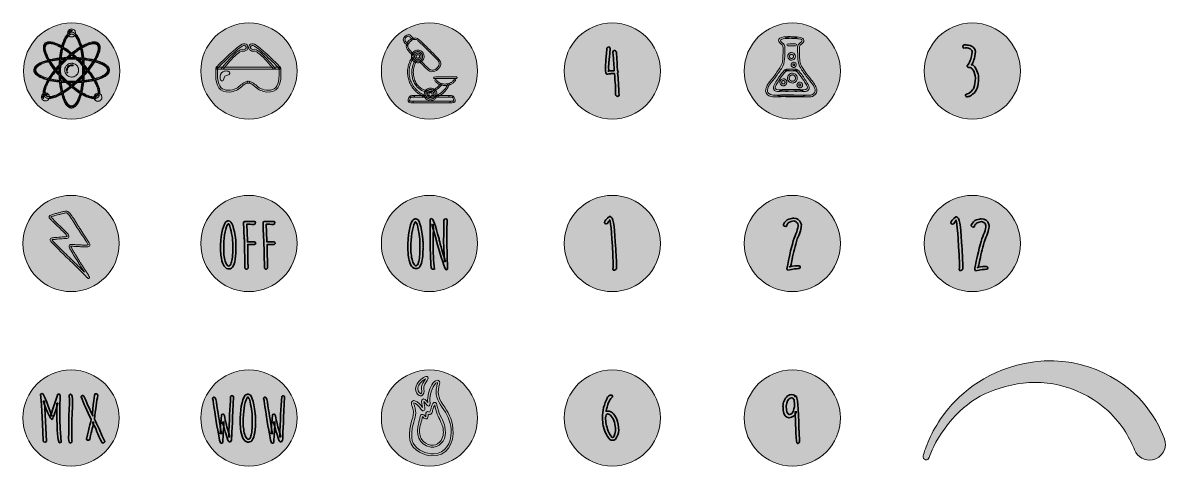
# Model space of a CAD drawing. Header units: centimetres. Extents: x 17 to 45.4, y -31.1 to -20.1.
import ezdxf

# ---------------------------------------------------------------- set-up
doc = ezdxf.new("R2010")
doc.units = ezdxf.units.CM
doc.header["$MEASUREMENT"] = 0
doc.layers.add('Laag 1', color=7, linetype='Continuous', lineweight=0)

# ---------------------------------------------------------------- blocks, each defined once
blk = doc.blocks.new('Block_2')
at = {"layer": 'Laag 1', "color": 7, "lineweight": 35, "true_color": 0xffffff}
for points, knots in [([(26.718, -24.977), (26.796, -24.977), (26.855, -25.143), (26.894, -25.477), (26.896, -25.508), (26.898, -25.548), (26.898, -25.597), (26.898, -25.597), (26.898, -25.611), (26.898, -25.611), (26.898, -25.62), (26.897, -25.63), (26.895, -25.64), (26.897, -25.642), (26.898, -25.652), (26.898, -25.668), (26.898, -25.668), (26.898, -25.672), (26.898, -25.672), (26.898, -25.689), (26.897, -25.698), (26.895, -25.7), (26.897, -25.71), (26.898, -25.716), (26.898, -25.718), (26.898, -25.975), (26.862, -26.135), (26.79, -26.199), (26.76, -26.21), (26.74, -26.216), (26.729, -26.216), (26.729, -26.216), (26.701, -26.216), (26.701, -26.216), (26.608, -26.193), (26.551, -26.076), (26.529, -25.866), (26.529, -25.866), (26.519, -25.719), (26.519, -25.719), (26.519, -25.38), (26.56, -25.143), (26.643, -25.009), (26.67, -24.987), (26.696, -24.977), (26.718, -24.977)], [0, 0, 0, 0, 1, 1, 1, 2, 2, 2, 3, 3, 3, 4, 4, 4, 5, 5, 5, 6, 6, 6, 7, 7, 7, 8, 8, 8, 9, 9, 9, 10, 10, 10, 11, 11, 11, 12, 12, 12, 13, 13, 13, 14, 14, 14, 15, 15, 15, 15]), ([(27.117, -24.969), (27.141, -24.969), (27.2, -25.136), (27.294, -25.472), (27.307, -25.549), (27.361, -25.737), (27.455, -26.037), (27.455, -26.037), (27.427, -26.037), (27.427, -26.037), (27.427, -26.037), (27.427, -26.025), (27.427, -26.025), (27.413, -25.735), (27.407, -25.571), (27.407, -25.536), (27.407, -25.525), (27.408, -25.489), (27.411, -25.426), (27.411, -25.42), (27.41, -25.405), (27.41, -25.383), (27.415, -25.336), (27.417, -25.299), (27.417, -25.271), (27.417, -25.271), (27.417, -25.016), (27.417, -25.016), (27.42, -24.991), (27.435, -24.979), (27.463, -24.979), (27.463, -24.979), (27.499, -24.998), (27.499, -24.998), (27.493, -25.14), (27.489, -25.245), (27.489, -25.313), (27.489, -25.313), (27.489, -25.414), (27.489, -25.414), (27.489, -25.622), (27.495, -25.893), (27.508, -26.228), (27.508, -26.228), (27.474, -26.246), (27.474, -26.246), (27.445, -26.246), (27.355, -25.977), (27.204, -25.438), (27.204, -25.438), (27.114, -25.117), (27.114, -25.117), (27.114, -25.117), (27.145, -25.171), (27.145, -25.171), (27.145, -25.171), (27.148, -25.119), (27.148, -25.119), (27.152, -25.169), (27.154, -25.208), (27.154, -25.237), (27.154, -25.237), (27.155, -25.268), (27.155, -25.268), (27.15, -25.4), (27.148, -25.493), (27.148, -25.546), (27.148, -25.813), (27.158, -26.04), (27.179, -26.225), (27.179, -26.225), (27.136, -26.225), (27.136, -26.225), (27.109, -26.225), (27.096, -26.213), (27.096, -26.188), (27.083, -25.979), (27.076, -25.793), (27.076, -25.628), (27.076, -25.628), (27.076, -25.006), (27.076, -25.006), (27.08, -24.981), (27.094, -24.969), (27.117, -24.969)], [0, 0, 0, 0, 1, 1, 1, 2, 2, 2, 3, 3, 3, 4, 4, 4, 5, 5, 5, 6, 6, 6, 7, 7, 7, 8, 8, 8, 9, 9, 9, 10, 10, 10, 11, 11, 11, 12, 12, 12, 13, 13, 13, 14, 14, 14, 15, 15, 15, 16, 16, 16, 17, 17, 17, 18, 18, 18, 19, 19, 19, 20, 20, 20, 21, 21, 21, 22, 22, 22, 23, 23, 23, 24, 24, 24, 25, 25, 25, 26, 26, 26, 27, 27, 27, 28, 28, 28, 28]), ([(26.596, -25.708), (26.596, -25.841), (26.613, -25.957), (26.646, -26.057), (26.674, -26.116), (26.696, -26.145), (26.712, -26.145), (26.712, -26.145), (26.715, -26.145), (26.715, -26.145), (26.749, -26.145), (26.772, -26.116), (26.784, -26.058), (26.808, -25.997), (26.82, -25.866), (26.82, -25.665), (26.82, -25.665), (26.82, -25.593), (26.82, -25.593), (26.82, -25.454), (26.797, -25.294), (26.749, -25.114), (26.734, -25.078), (26.722, -25.057), (26.715, -25.052), (26.702, -25.057), (26.694, -25.065), (26.691, -25.075), (26.628, -25.216), (26.596, -25.426), (26.596, -25.708)], [0, 0, 0, 0, 1, 1, 1, 2, 2, 2, 3, 3, 3, 4, 4, 4, 5, 5, 5, 6, 6, 6, 7, 7, 7, 8, 8, 8, 9, 9, 9, 10, 10, 10, 10])]:
    blk.add_open_spline(points, degree=3, knots=knots, dxfattribs=at)
blk = doc.blocks.new('Block_1')
at = {"layer": 'Laag 1', "true_color": 0x60993b, "transparency": 33554687}
h = blk.add_hatch(color=85, dxfattribs=at)
h.dxf.hatch_style = 2
edge = h.paths.add_edge_path()
edge.add_arc((27.057, -25.592), 1.193, 0, 360)
at = {"layer": 'Laag 1'}
blk.add_circle((27.057, -25.592), 1.193, dxfattribs=at)
blk.add_blockref('Block_2', (0, 0), dxfattribs=at)
blk = doc.blocks.new('Block_0')
at = {"layer": 'Laag 1'}
blk.add_blockref('Block_1', (0, 0), dxfattribs=at)
blk = doc.blocks.new('Block_4')
at = {"layer": 'Laag 1', "color": 7, "lineweight": 35, "true_color": 0xffffff}
for points, knots in [([(22.078, -25.029), (22.157, -25.029), (22.215, -25.189), (22.255, -25.51), (22.257, -25.54), (22.258, -25.579), (22.258, -25.625), (22.258, -25.625), (22.258, -25.639), (22.258, -25.639), (22.258, -25.648), (22.258, -25.657), (22.256, -25.666), (22.258, -25.669), (22.258, -25.678), (22.258, -25.694), (22.258, -25.694), (22.258, -25.697), (22.258, -25.697), (22.258, -25.714), (22.258, -25.723), (22.256, -25.725), (22.258, -25.734), (22.258, -25.74), (22.258, -25.742), (22.258, -25.989), (22.222, -26.143), (22.15, -26.204), (22.121, -26.215), (22.1, -26.221), (22.089, -26.221), (22.089, -26.221), (22.061, -26.221), (22.061, -26.221), (21.968, -26.199), (21.91, -26.086), (21.888, -25.884), (21.888, -25.884), (21.878, -25.743), (21.878, -25.743), (21.878, -25.417), (21.919, -25.189), (22.003, -25.06), (22.03, -25.039), (22.055, -25.029), (22.078, -25.029)], [0, 0, 0, 0, 1, 1, 1, 2, 2, 2, 3, 3, 3, 4, 4, 4, 5, 5, 5, 6, 6, 6, 7, 7, 7, 8, 8, 8, 9, 9, 9, 10, 10, 10, 11, 11, 11, 12, 12, 12, 13, 13, 13, 14, 14, 14, 15, 15, 15, 15]), ([(21.955, -25.732), (21.955, -25.86), (21.972, -25.972), (22.006, -26.068), (22.034, -26.124), (22.056, -26.152), (22.072, -26.152), (22.072, -26.152), (22.075, -26.152), (22.075, -26.152), (22.109, -26.152), (22.132, -26.124), (22.144, -26.069), (22.169, -26.01), (22.181, -25.884), (22.181, -25.691), (22.181, -25.691), (22.181, -25.622), (22.181, -25.622), (22.181, -25.488), (22.157, -25.334), (22.109, -25.161), (22.094, -25.126), (22.082, -25.107), (22.075, -25.101), (22.062, -25.106), (22.054, -25.113), (22.051, -25.124), (21.987, -25.259), (21.955, -25.461), (21.955, -25.732)], [0, 0, 0, 0, 1, 1, 1, 2, 2, 2, 3, 3, 3, 4, 4, 4, 5, 5, 5, 6, 6, 6, 7, 7, 7, 8, 8, 8, 9, 9, 9, 10, 10, 10, 10]), ([(22.509, -25.042), (22.603, -25.047), (22.676, -25.049), (22.728, -25.049), (22.728, -25.049), (22.743, -25.072), (22.743, -25.072), (22.743, -25.103), (22.729, -25.118), (22.7, -25.118), (22.641, -25.116), (22.583, -25.114), (22.527, -25.114), (22.527, -25.114), (22.544, -25.528), (22.544, -25.528), (22.544, -25.528), (22.544, -25.53), (22.544, -25.53), (22.544, -25.53), (22.545, -25.553), (22.545, -25.553), (22.566, -25.55), (22.594, -25.548), (22.629, -25.548), (22.629, -25.548), (22.718, -25.548), (22.718, -25.548), (22.736, -25.548), (22.746, -25.563), (22.751, -25.592), (22.751, -25.592), (22.72, -25.617), (22.72, -25.617), (22.72, -25.617), (22.615, -25.617), (22.615, -25.617), (22.572, -25.617), (22.55, -25.616), (22.55, -25.614), (22.55, -25.614), (22.55, -25.652), (22.55, -25.652), (22.55, -25.685), (22.553, -25.823), (22.557, -26.065), (22.557, -26.065), (22.557, -26.102), (22.557, -26.102), (22.557, -26.102), (22.561, -26.123), (22.561, -26.123), (22.561, -26.137), (22.56, -26.144), (22.559, -26.144), (22.559, -26.144), (22.561, -26.161), (22.561, -26.161), (22.561, -26.161), (22.561, -26.2), (22.561, -26.2), (22.561, -26.209), (22.552, -26.218), (22.535, -26.227), (22.535, -26.227), (22.519, -26.227), (22.519, -26.227), (22.506, -26.227), (22.494, -26.218), (22.483, -26.2), (22.483, -26.2), (22.47, -25.49), (22.47, -25.49), (22.47, -25.49), (22.456, -25.455), (22.456, -25.455), (22.456, -25.455), (22.463, -25.469), (22.463, -25.469), (22.453, -25.287), (22.449, -25.151), (22.449, -25.062), (22.467, -25.049), (22.487, -25.042), (22.509, -25.042)], [0, 0, 0, 0, 1, 1, 1, 2, 2, 2, 3, 3, 3, 4, 4, 4, 5, 5, 5, 6, 6, 6, 7, 7, 7, 8, 8, 8, 9, 9, 9, 10, 10, 10, 11, 11, 11, 12, 12, 12, 13, 13, 13, 14, 14, 14, 15, 15, 15, 16, 16, 16, 17, 17, 17, 18, 18, 18, 19, 19, 19, 20, 20, 20, 21, 21, 21, 22, 22, 22, 23, 23, 23, 24, 24, 24, 25, 25, 25, 26, 26, 26, 27, 27, 27, 28, 28, 28, 28]), ([(22.992, -25.042), (23.086, -25.047), (23.159, -25.049), (23.211, -25.049), (23.211, -25.049), (23.227, -25.072), (23.227, -25.072), (23.227, -25.103), (23.212, -25.118), (23.183, -25.118), (23.124, -25.116), (23.067, -25.114), (23.01, -25.114), (23.01, -25.114), (23.027, -25.528), (23.027, -25.528), (23.027, -25.528), (23.027, -25.53), (23.027, -25.53), (23.027, -25.53), (23.028, -25.553), (23.028, -25.553), (23.05, -25.55), (23.078, -25.548), (23.112, -25.548), (23.112, -25.548), (23.202, -25.548), (23.202, -25.548), (23.219, -25.548), (23.23, -25.563), (23.234, -25.592), (23.234, -25.592), (23.203, -25.617), (23.203, -25.617), (23.203, -25.617), (23.098, -25.617), (23.098, -25.617), (23.055, -25.617), (23.034, -25.616), (23.034, -25.614), (23.034, -25.614), (23.034, -25.652), (23.034, -25.652), (23.034, -25.685), (23.036, -25.823), (23.04, -26.065), (23.04, -26.065), (23.04, -26.102), (23.04, -26.102), (23.04, -26.102), (23.044, -26.123), (23.044, -26.123), (23.044, -26.137), (23.043, -26.144), (23.042, -26.144), (23.042, -26.144), (23.044, -26.161), (23.044, -26.161), (23.044, -26.161), (23.044, -26.2), (23.044, -26.2), (23.044, -26.209), (23.035, -26.218), (23.018, -26.227), (23.018, -26.227), (23.002, -26.227), (23.002, -26.227), (22.989, -26.227), (22.977, -26.218), (22.966, -26.2), (22.966, -26.2), (22.953, -25.49), (22.953, -25.49), (22.953, -25.49), (22.939, -25.455), (22.939, -25.455), (22.939, -25.455), (22.946, -25.469), (22.946, -25.469), (22.937, -25.287), (22.932, -25.151), (22.932, -25.062), (22.95, -25.049), (22.97, -25.042), (22.992, -25.042)], [0, 0, 0, 0, 1, 1, 1, 2, 2, 2, 3, 3, 3, 4, 4, 4, 5, 5, 5, 6, 6, 6, 7, 7, 7, 8, 8, 8, 9, 9, 9, 10, 10, 10, 11, 11, 11, 12, 12, 12, 13, 13, 13, 14, 14, 14, 15, 15, 15, 16, 16, 16, 17, 17, 17, 18, 18, 18, 19, 19, 19, 20, 20, 20, 21, 21, 21, 22, 22, 22, 23, 23, 23, 24, 24, 24, 25, 25, 25, 26, 26, 26, 27, 27, 27, 28, 28, 28, 28])]:
    blk.add_open_spline(points, degree=3, knots=knots, dxfattribs=at)
blk = doc.blocks.new('Block_3')
at = {"layer": 'Laag 1', "true_color": 0xb63e73, "transparency": 33554687}
h = blk.add_hatch(color=235, dxfattribs=at)
h.dxf.hatch_style = 2
edge = h.paths.add_edge_path()
edge.add_arc((22.581, -25.592), 1.193, 0, 360)
at = {"layer": 'Laag 1'}
blk.add_circle((22.581, -25.592), 1.193, dxfattribs=at)
blk.add_blockref('Block_4', (0, 0), dxfattribs=at)
blk = doc.blocks.new('Block_6')
at = {"layer": 'Laag 1', "color": 7, "lineweight": 35, "true_color": 0xffffff}
for points, knots in [([(17.457, -29.309), (17.484, -29.318), (17.564, -29.502), (17.696, -29.863), (17.696, -29.863), (17.668, -29.863), (17.668, -29.863), (17.668, -29.848), (17.726, -29.671), (17.844, -29.331), (17.844, -29.331), (17.885, -29.331), (17.885, -29.331), (17.885, -29.331), (17.9, -29.361), (17.9, -29.361), (17.9, -29.361), (17.901, -29.399), (17.901, -29.399), (17.895, -29.604), (17.892, -29.778), (17.892, -29.92), (17.892, -29.974), (17.902, -30.175), (17.923, -30.521), (17.923, -30.521), (17.886, -30.539), (17.886, -30.539), (17.855, -30.539), (17.832, -30.346), (17.819, -29.96), (17.819, -29.96), (17.819, -29.556), (17.819, -29.556), (17.819, -29.556), (17.847, -29.556), (17.847, -29.556), (17.765, -29.809), (17.716, -29.943), (17.698, -29.958), (17.661, -29.955), (17.59, -29.805), (17.484, -29.505), (17.484, -29.505), (17.51, -29.505), (17.51, -29.505), (17.51, -29.505), (17.51, -29.499), (17.51, -29.499), (17.51, -29.499), (17.561, -30.5), (17.561, -30.5), (17.561, -30.5), (17.526, -30.519), (17.526, -30.519), (17.494, -30.519), (17.477, -30.507), (17.477, -30.481), (17.457, -29.881), (17.437, -29.497), (17.416, -29.33), (17.416, -29.33), (17.457, -29.309), (17.457, -29.309)], [0, 0, 0, 0, 1, 1, 1, 2, 2, 2, 3, 3, 3, 4, 4, 4, 5, 5, 5, 6, 6, 6, 7, 7, 7, 8, 8, 8, 9, 9, 9, 10, 10, 10, 11, 11, 11, 12, 12, 12, 13, 13, 13, 14, 14, 14, 15, 15, 15, 16, 16, 16, 17, 17, 17, 18, 18, 18, 19, 19, 19, 20, 20, 20, 21, 21, 21, 21]), ([(18.151, -29.333), (18.151, -29.333), (18.165, -29.333), (18.165, -29.333), (18.195, -29.333), (18.21, -29.4), (18.21, -29.533), (18.21, -29.533), (18.21, -29.578), (18.21, -29.578), (18.21, -29.623), (18.204, -29.739), (18.19, -29.927), (18.19, -29.934), (18.191, -29.942), (18.193, -29.952), (18.191, -30.073), (18.19, -30.169), (18.19, -30.239), (18.19, -30.239), (18.19, -30.463), (18.19, -30.463), (18.19, -30.467), (18.192, -30.478), (18.197, -30.497), (18.192, -30.525), (18.18, -30.539), (18.161, -30.539), (18.161, -30.539), (18.148, -30.539), (18.148, -30.539), (18.124, -30.539), (18.112, -30.502), (18.112, -30.429), (18.112, -30.03), (18.119, -29.755), (18.133, -29.604), (18.133, -29.604), (18.133, -29.509), (18.133, -29.509), (18.133, -29.456), (18.129, -29.408), (18.123, -29.365), (18.123, -29.355), (18.132, -29.345), (18.151, -29.333)], [0, 0, 0, 0, 1, 1, 1, 2, 2, 2, 3, 3, 3, 4, 4, 4, 5, 5, 5, 6, 6, 6, 7, 7, 7, 8, 8, 8, 9, 9, 9, 10, 10, 10, 11, 11, 11, 12, 12, 12, 13, 13, 13, 14, 14, 14, 15, 15, 15, 15]), ([(18.8, -29.319), (18.814, -29.319), (18.824, -29.327), (18.832, -29.344), (18.832, -29.344), (18.832, -29.358), (18.832, -29.358), (18.809, -29.508), (18.782, -29.704), (18.75, -29.947), (18.825, -30.09), (18.886, -30.226), (18.935, -30.355), (18.935, -30.355), (19.008, -30.501), (19.008, -30.501), (19.008, -30.501), (19.008, -30.508), (19.008, -30.508), (19.008, -30.517), (18.998, -30.527), (18.98, -30.539), (18.98, -30.539), (18.969, -30.539), (18.969, -30.539), (18.938, -30.539), (18.921, -30.522), (18.917, -30.488), (18.882, -30.428), (18.832, -30.314), (18.767, -30.147), (18.763, -30.147), (18.743, -30.106), (18.707, -30.026), (18.707, -30.026), (18.732, -30.026), (18.732, -30.026), (18.725, -30.064), (18.7, -30.172), (18.657, -30.352), (18.643, -30.433), (18.626, -30.474), (18.607, -30.474), (18.607, -30.474), (18.59, -30.474), (18.59, -30.474), (18.578, -30.474), (18.566, -30.464), (18.554, -30.445), (18.63, -30.137), (18.669, -29.973), (18.669, -29.953), (18.563, -29.737), (18.481, -29.552), (18.424, -29.398), (18.424, -29.398), (18.424, -29.384), (18.424, -29.384), (18.424, -29.384), (18.451, -29.364), (18.451, -29.364), (18.451, -29.364), (18.466, -29.364), (18.466, -29.364), (18.486, -29.364), (18.522, -29.433), (18.573, -29.569), (18.573, -29.569), (18.712, -29.867), (18.712, -29.867), (18.696, -29.867), (18.698, -29.774), (18.72, -29.586), (18.739, -29.448), (18.754, -29.359), (18.766, -29.319), (18.766, -29.319), (18.8, -29.319), (18.8, -29.319)], [0, 0, 0, 0, 1, 1, 1, 2, 2, 2, 3, 3, 3, 4, 4, 4, 5, 5, 5, 6, 6, 6, 7, 7, 7, 8, 8, 8, 9, 9, 9, 10, 10, 10, 11, 11, 11, 12, 12, 12, 13, 13, 13, 14, 14, 14, 15, 15, 15, 16, 16, 16, 17, 17, 17, 18, 18, 18, 19, 19, 19, 20, 20, 20, 21, 21, 21, 22, 22, 22, 23, 23, 23, 24, 24, 24, 25, 25, 25, 26, 26, 26, 26])]:
    blk.add_open_spline(points, degree=3, knots=knots, dxfattribs=at)
blk = doc.blocks.new('Block_5')
at = {"layer": 'Laag 1', "true_color": 0xb63e73, "transparency": 33554687}
h = blk.add_hatch(color=235, dxfattribs=at)
h.dxf.hatch_style = 2
edge = h.paths.add_edge_path()
edge.add_arc((18.171, -29.92), 1.193, 0, 360)
at = {"layer": 'Laag 1'}
blk.add_circle((18.171, -29.92), 1.193, dxfattribs=at)
blk.add_blockref('Block_6', (0, 0), dxfattribs=at)
blk = doc.blocks.new('Block_8')
at = {"layer": 'Laag 1'}
for points, knots in [([(35.601, -21.953), (35.556, -21.953), (35.51, -21.948), (35.471, -21.925), (35.415, -21.893), (35.375, -21.827), (35.394, -21.762), (35.417, -21.673), (35.474, -21.599), (35.53, -21.528), (35.582, -21.463), (35.634, -21.397), (35.68, -21.328), (35.722, -21.267), (35.767, -21.207), (35.795, -21.138), (35.812, -21.089), (35.816, -21.036), (35.819, -20.985), (35.824, -20.909), (35.824, -20.833), (35.826, -20.757), (35.832, -20.655), (35.786, -20.668), (35.732, -20.607), (35.704, -20.576), (35.707, -20.526), (35.741, -20.5), (35.8, -20.463), (35.878, -20.468), (35.944, -20.461), (36.021, -20.455), (36.099, -20.465), (36.172, -20.491), (36.106, -20.493), (36.039, -20.5), (35.973, -20.504), (35.932, -20.509), (35.699, -20.501), (35.77, -20.584), (35.814, -20.626), (35.858, -20.637), (35.867, -20.707), (35.874, -20.786), (35.865, -20.866), (35.864, -20.945), (35.86, -21.028), (35.856, -21.115), (35.819, -21.191), (35.772, -21.279), (35.711, -21.358), (35.654, -21.439), (35.604, -21.507), (35.547, -21.569), (35.499, -21.639), (35.44, -21.727), (35.382, -21.842), (35.513, -21.898), (35.554, -21.912), (35.597, -21.909), (35.64, -21.91), (35.697, -21.909), (35.754, -21.909), (35.811, -21.907), (35.998, -21.908), (36.185, -21.901), (36.371, -21.922), (36.233, -21.959), (36.086, -21.946), (35.944, -21.947), (35.83, -21.948), (35.715, -21.954), (35.601, -21.953)], [0, 0, 0, 0, 1, 1, 1, 2, 2, 2, 3, 3, 3, 4, 4, 4, 5, 5, 5, 6, 6, 6, 7, 7, 7, 8, 8, 8, 9, 9, 9, 10, 10, 10, 11, 11, 11, 12, 12, 12, 13, 13, 13, 14, 14, 14, 15, 15, 15, 16, 16, 16, 17, 17, 17, 18, 18, 18, 19, 19, 19, 20, 20, 20, 21, 21, 21, 22, 22, 22, 23, 23, 23, 24, 24, 24, 24]), ([(36.452, -21.955), (36.496, -21.955), (36.543, -21.951), (36.582, -21.928), (36.638, -21.896), (36.678, -21.829), (36.658, -21.764), (36.636, -21.676), (36.579, -21.602), (36.523, -21.531), (36.47, -21.466), (36.419, -21.4), (36.372, -21.33), (36.331, -21.27), (36.285, -21.21), (36.258, -21.141), (36.241, -21.092), (36.237, -21.039), (36.234, -20.987), (36.228, -20.911), (36.229, -20.835), (36.227, -20.759), (36.221, -20.658), (36.266, -20.67), (36.321, -20.609), (36.348, -20.579), (36.346, -20.528), (36.312, -20.503), (36.253, -20.466), (36.175, -20.471), (36.108, -20.464), (36.032, -20.458), (35.954, -20.467), (35.881, -20.493), (35.947, -20.496), (36.014, -20.503), (36.08, -20.506), (36.121, -20.512), (36.354, -20.504), (36.283, -20.586), (36.239, -20.628), (36.195, -20.639), (36.185, -20.71), (36.179, -20.789), (36.188, -20.869), (36.189, -20.948), (36.193, -21.031), (36.197, -21.117), (36.234, -21.193), (36.281, -21.281), (36.342, -21.36), (36.399, -21.442), (36.449, -21.51), (36.506, -21.572), (36.553, -21.641), (36.613, -21.729), (36.671, -21.844), (36.54, -21.9), (36.499, -21.915), (36.455, -21.912), (36.413, -21.912), (36.356, -21.912), (36.298, -21.912), (36.241, -21.91), (36.055, -21.91), (35.868, -21.904), (35.682, -21.924), (35.82, -21.962), (35.966, -21.949), (36.109, -21.95), (36.223, -21.95), (36.337, -21.956), (36.452, -21.955)], [0, 0, 0, 0, 1, 1, 1, 2, 2, 2, 3, 3, 3, 4, 4, 4, 5, 5, 5, 6, 6, 6, 7, 7, 7, 8, 8, 8, 9, 9, 9, 10, 10, 10, 11, 11, 11, 12, 12, 12, 13, 13, 13, 14, 14, 14, 15, 15, 15, 16, 16, 16, 17, 17, 17, 18, 18, 18, 19, 19, 19, 20, 20, 20, 21, 21, 21, 22, 22, 22, 23, 23, 23, 24, 24, 24, 24]), ([(36.051, -20.687), (36.025, -20.687), (35.999, -20.687), (35.973, -20.687), (35.953, -20.686), (35.919, -20.694), (35.918, -20.665), (35.921, -20.631), (35.966, -20.647), (35.989, -20.643), (36.037, -20.643), (36.085, -20.643), (36.133, -20.643), (36.162, -20.644), (36.162, -20.687), (36.133, -20.687), (36.106, -20.687), (36.079, -20.687), (36.051, -20.687)], [0, 0, 0, 0, 1, 1, 1, 2, 2, 2, 3, 3, 3, 4, 4, 4, 5, 5, 5, 6, 6, 6, 6]), ([(36.006, -21.042), (35.997, -21.039), (35.989, -21.035), (35.981, -21.03), (35.968, -21.021), (35.957, -21.009), (35.95, -20.996), (35.949, -20.995), (35.948, -20.993), (35.948, -20.992), (35.948, -20.992), (35.948, -20.992), (35.948, -20.992), (35.947, -20.991), (35.947, -20.99), (35.947, -20.99), (35.947, -20.989), (35.946, -20.989), (35.946, -20.988), (35.94, -20.974), (35.938, -20.96), (35.939, -20.945), (35.939, -20.943), (35.939, -20.942), (35.939, -20.94), (35.939, -20.94), (35.939, -20.94), (35.939, -20.939), (35.939, -20.939), (35.939, -20.938), (35.94, -20.937), (35.94, -20.937), (35.94, -20.937), (35.94, -20.937), (35.94, -20.935), (35.94, -20.933), (35.941, -20.931), (35.942, -20.926), (35.943, -20.922), (35.944, -20.918), (35.951, -20.9), (35.964, -20.884), (35.979, -20.873), (35.987, -20.867), (35.995, -20.863), (36.004, -20.861), (36.008, -20.859), (36.013, -20.858), (36.017, -20.857), (36.018, -20.857), (36.019, -20.857), (36.02, -20.857), (36.02, -20.857), (36.021, -20.857), (36.022, -20.857), (36.023, -20.856), (36.024, -20.856), (36.026, -20.856), (36.028, -20.856), (36.03, -20.856), (36.031, -20.856), (36.032, -20.856), (36.033, -20.856), (36.034, -20.856), (36.034, -20.856), (36.034, -20.856), (36.034, -20.856), (36.034, -20.856), (36.034, -20.856), (36.034, -20.856), (36.035, -20.856), (36.035, -20.856), (36.035, -20.856), (36.054, -20.856), (36.072, -20.862), (36.087, -20.873), (36.103, -20.884), (36.116, -20.9), (36.122, -20.918), (36.129, -20.937), (36.13, -20.958), (36.124, -20.977), (36.119, -20.996), (36.108, -21.012), (36.093, -21.024), (36.077, -21.037), (36.058, -21.045), (36.037, -21.045), (36.036, -21.046), (36.035, -21.046), (36.034, -21.046), (36.025, -21.046), (36.016, -21.044), (36.006, -21.042)], [0, 0, 0, 0, 1, 1, 1, 2, 2, 2, 3, 3, 3, 4, 4, 4, 5, 5, 5, 6, 6, 6, 7, 7, 7, 8, 8, 8, 9, 9, 9, 10, 10, 10, 11, 11, 11, 12, 12, 12, 13, 13, 13, 14, 14, 14, 15, 15, 15, 16, 16, 16, 17, 17, 17, 18, 18, 18, 19, 19, 19, 20, 20, 20, 21, 21, 21, 22, 22, 22, 23, 23, 23, 24, 24, 24, 25, 25, 25, 26, 26, 26, 27, 27, 27, 28, 28, 28, 29, 29, 29, 30, 30, 30, 31, 31, 31, 31]), ([(36.033, -21.002), (36.035, -21.002), (36.037, -21.001), (36.04, -21.001), (36.042, -21.001), (36.044, -21), (36.047, -21), (36.049, -20.999), (36.051, -20.998), (36.053, -20.998), (36.055, -20.997), (36.057, -20.996), (36.059, -20.995), (36.061, -20.993), (36.063, -20.992), (36.065, -20.991), (36.066, -20.989), (36.068, -20.988), (36.069, -20.987), (36.071, -20.985), (36.073, -20.983), (36.074, -20.981), (36.075, -20.98), (36.076, -20.978), (36.077, -20.976), (36.078, -20.974), (36.079, -20.972), (36.08, -20.97), (36.081, -20.968), (36.082, -20.966), (36.082, -20.964), (36.083, -20.962), (36.083, -20.96), (36.084, -20.957), (36.084, -20.955), (36.084, -20.953), (36.084, -20.951), (36.084, -20.948), (36.084, -20.946), (36.084, -20.944), (36.083, -20.942), (36.083, -20.939), (36.082, -20.937), (36.082, -20.935), (36.081, -20.933), (36.08, -20.931), (36.079, -20.929), (36.078, -20.927), (36.077, -20.925), (36.076, -20.923), (36.075, -20.921), (36.073, -20.919), (36.072, -20.918), (36.07, -20.916), (36.069, -20.914), (36.067, -20.913), (36.066, -20.912), (36.064, -20.91), (36.062, -20.909), (36.061, -20.908), (36.059, -20.907), (36.057, -20.906), (36.055, -20.905), (36.053, -20.904), (36.051, -20.903), (36.049, -20.902), (36.047, -20.902), (36.045, -20.901), (36.043, -20.901), (36.041, -20.9), (36.039, -20.9), (36.036, -20.9), (36.034, -20.9), (36.034, -20.9), (36.033, -20.9), (36.033, -20.9), (36.031, -20.9), (36.029, -20.9), (36.027, -20.9), (36.027, -20.9), (36.027, -20.9), (36.026, -20.9), (36.024, -20.901), (36.022, -20.901), (36.02, -20.902), (36.018, -20.902), (36.016, -20.903), (36.014, -20.904), (36.012, -20.905), (36.01, -20.906), (36.008, -20.907), (36.006, -20.908), (36.004, -20.909), (36.002, -20.911), (36, -20.912), (35.999, -20.914), (35.997, -20.915), (35.996, -20.917), (35.994, -20.918), (35.993, -20.92), (35.992, -20.922), (35.99, -20.923), (35.989, -20.925), (35.988, -20.927), (35.987, -20.929), (35.986, -20.931), (35.986, -20.933), (35.985, -20.935), (35.984, -20.938), (35.984, -20.939), (35.983, -20.941), (35.983, -20.943), (35.983, -20.944), (35.983, -20.944), (35.983, -20.944), (35.983, -20.944), (35.983, -20.944), (35.983, -20.944), (35.983, -20.946), (35.982, -20.948), (35.982, -20.95), (35.982, -20.953), (35.983, -20.955), (35.983, -20.957), (35.983, -20.959), (35.984, -20.962), (35.984, -20.964), (35.985, -20.967), (35.986, -20.969), (35.987, -20.971), (35.987, -20.972), (35.988, -20.973), (35.988, -20.975), (35.989, -20.975), (35.989, -20.976), (35.989, -20.976), (35.99, -20.978), (35.992, -20.98), (35.993, -20.981), (35.994, -20.983), (35.996, -20.985), (35.998, -20.987), (35.999, -20.988), (36.001, -20.99), (36.003, -20.991), (36.005, -20.993), (36.006, -20.994), (36.008, -20.995), (36.01, -20.996), (36.012, -20.997), (36.014, -20.998), (36.016, -20.999), (36.018, -20.999), (36.02, -21), (36.022, -21), (36.024, -21.001), (36.026, -21.001), (36.029, -21.001), (36.031, -21.002), (36.033, -21.002)], [0, 0, 0, 0, 1, 1, 1, 2, 2, 2, 3, 3, 3, 4, 4, 4, 5, 5, 5, 6, 6, 6, 7, 7, 7, 8, 8, 8, 9, 9, 9, 10, 10, 10, 11, 11, 11, 12, 12, 12, 13, 13, 13, 14, 14, 14, 15, 15, 15, 16, 16, 16, 17, 17, 17, 18, 18, 18, 19, 19, 19, 20, 20, 20, 21, 21, 21, 22, 22, 22, 23, 23, 23, 24, 24, 24, 25, 25, 25, 26, 26, 26, 27, 27, 27, 28, 28, 28, 29, 29, 29, 30, 30, 30, 31, 31, 31, 32, 32, 32, 33, 33, 33, 34, 34, 34, 35, 35, 35, 36, 36, 36, 37, 37, 37, 38, 38, 38, 39, 39, 39, 40, 40, 40, 41, 41, 41, 42, 42, 42, 43, 43, 43, 44, 44, 44, 45, 45, 45, 46, 46, 46, 47, 47, 47, 48, 48, 48, 49, 49, 49, 50, 50, 50, 51, 51, 51, 52, 52, 52, 53, 53, 53, 53]), ([(35.713, -21.82), (35.689, -21.819), (35.664, -21.818), (35.641, -21.809), (35.602, -21.796), (35.575, -21.755), (35.583, -21.713), (35.592, -21.664), (35.622, -21.622), (35.648, -21.58), (35.699, -21.502), (35.748, -21.418), (35.81, -21.347), (35.82, -21.335), (35.83, -21.324), (35.841, -21.312), (35.859, -21.293), (35.879, -21.273), (35.907, -21.27), (35.949, -21.266), (35.992, -21.266), (36.035, -21.265), (36.062, -21.265), (36.088, -21.266), (36.114, -21.27), (36.13, -21.273), (36.149, -21.273), (36.157, -21.289), (36.165, -21.301), (36.171, -21.314), (36.177, -21.327), (36.165, -21.318), (36.148, -21.292), (36.133, -21.295), (36.133, -21.295), (36.134, -21.295), (36.134, -21.295), (36.093, -21.299), (36.053, -21.305), (36.012, -21.308), (35.977, -21.311), (35.942, -21.308), (35.908, -21.314), (35.897, -21.316), (35.89, -21.327), (35.882, -21.334), (35.869, -21.346), (35.857, -21.359), (35.846, -21.372), (35.796, -21.427), (35.754, -21.489), (35.716, -21.552), (35.694, -21.587), (35.671, -21.622), (35.65, -21.658), (35.601, -21.738), (35.624, -21.779), (35.719, -21.777), (35.774, -21.777), (35.83, -21.773), (35.885, -21.773), (35.952, -21.772), (36.019, -21.774), (36.085, -21.777), (36.14, -21.779), (36.197, -21.781), (36.251, -21.785), (36.273, -21.787), (36.303, -21.787), (36.32, -21.794), (36.291, -21.796), (36.262, -21.805), (36.232, -21.809), (36.183, -21.819), (36.132, -21.819), (36.082, -21.816), (36.016, -21.813), (35.949, -21.813), (35.882, -21.813), (35.826, -21.814), (35.769, -21.82), (35.713, -21.82)], [0, 0, 0, 0, 1, 1, 1, 2, 2, 2, 3, 3, 3, 4, 4, 4, 5, 5, 5, 6, 6, 6, 7, 7, 7, 8, 8, 8, 9, 9, 9, 10, 10, 10, 11, 11, 11, 12, 12, 12, 13, 13, 13, 14, 14, 14, 15, 15, 15, 16, 16, 16, 17, 17, 17, 18, 18, 18, 19, 19, 19, 20, 20, 20, 21, 21, 21, 22, 22, 22, 23, 23, 23, 24, 24, 24, 25, 25, 25, 26, 26, 26, 27, 27, 27, 27]), ([(36.34, -21.82), (36.364, -21.819), (36.389, -21.818), (36.412, -21.809), (36.451, -21.796), (36.478, -21.755), (36.47, -21.713), (36.46, -21.664), (36.43, -21.622), (36.404, -21.58), (36.353, -21.502), (36.305, -21.418), (36.243, -21.347), (36.233, -21.335), (36.223, -21.324), (36.212, -21.312), (36.194, -21.293), (36.174, -21.273), (36.146, -21.27), (36.103, -21.266), (36.06, -21.266), (36.018, -21.265), (35.991, -21.265), (35.965, -21.266), (35.939, -21.27), (35.923, -21.273), (35.904, -21.273), (35.896, -21.289), (35.888, -21.301), (35.882, -21.314), (35.876, -21.327), (35.888, -21.318), (35.905, -21.292), (35.92, -21.295), (35.92, -21.295), (35.919, -21.295), (35.919, -21.295), (35.959, -21.299), (36, -21.305), (36.041, -21.308), (36.076, -21.311), (36.111, -21.308), (36.145, -21.314), (36.156, -21.316), (36.163, -21.327), (36.171, -21.334), (36.184, -21.346), (36.195, -21.359), (36.207, -21.372), (36.257, -21.427), (36.299, -21.489), (36.337, -21.552), (36.359, -21.587), (36.382, -21.622), (36.403, -21.658), (36.452, -21.738), (36.429, -21.779), (36.334, -21.777), (36.278, -21.777), (36.223, -21.773), (36.167, -21.773), (36.101, -21.772), (36.034, -21.774), (35.968, -21.777), (35.913, -21.779), (35.856, -21.781), (35.802, -21.785), (35.78, -21.787), (35.749, -21.787), (35.732, -21.794), (35.762, -21.796), (35.791, -21.805), (35.821, -21.809), (35.87, -21.819), (35.92, -21.819), (35.97, -21.816), (36.037, -21.813), (36.104, -21.813), (36.171, -21.813), (36.227, -21.814), (36.283, -21.82), (36.34, -21.82)], [0, 0, 0, 0, 1, 1, 1, 2, 2, 2, 3, 3, 3, 4, 4, 4, 5, 5, 5, 6, 6, 6, 7, 7, 7, 8, 8, 8, 9, 9, 9, 10, 10, 10, 11, 11, 11, 12, 12, 12, 13, 13, 13, 14, 14, 14, 15, 15, 15, 16, 16, 16, 17, 17, 17, 18, 18, 18, 19, 19, 19, 20, 20, 20, 21, 21, 21, 22, 22, 22, 23, 23, 23, 24, 24, 24, 25, 25, 25, 26, 26, 26, 27, 27, 27, 27]), ([(36.077, -21.223), (36.057, -21.219), (36.04, -21.207), (36.031, -21.189), (36.029, -21.185), (36.027, -21.181), (36.026, -21.176), (36.024, -21.171), (36.024, -21.165), (36.024, -21.16), (36.023, -21.154), (36.024, -21.149), (36.026, -21.143), (36.026, -21.14), (36.027, -21.137), (36.029, -21.134), (36.037, -21.112), (36.058, -21.098), (36.081, -21.095), (36.093, -21.094), (36.105, -21.096), (36.116, -21.101), (36.125, -21.106), (36.133, -21.112), (36.139, -21.12), (36.146, -21.129), (36.15, -21.139), (36.152, -21.149), (36.153, -21.158), (36.152, -21.168), (36.15, -21.177), (36.147, -21.188), (36.141, -21.197), (36.133, -21.205), (36.127, -21.212), (36.118, -21.217), (36.109, -21.22), (36.102, -21.222), (36.095, -21.223), (36.088, -21.223), (36.084, -21.223), (36.08, -21.223), (36.077, -21.223)], [0, 0, 0, 0, 1, 1, 1, 2, 2, 2, 3, 3, 3, 4, 4, 4, 5, 5, 5, 6, 6, 6, 7, 7, 7, 8, 8, 8, 9, 9, 9, 10, 10, 10, 11, 11, 11, 12, 12, 12, 13, 13, 13, 14, 14, 14, 14]), ([(36.089, -21.18), (36.09, -21.179), (36.091, -21.179), (36.091, -21.179), (36.092, -21.179), (36.093, -21.179), (36.094, -21.179), (36.095, -21.178), (36.096, -21.178), (36.097, -21.177), (36.098, -21.177), (36.098, -21.177), (36.099, -21.176), (36.1, -21.176), (36.101, -21.175), (36.101, -21.175), (36.102, -21.174), (36.102, -21.173), (36.103, -21.173), (36.104, -21.172), (36.104, -21.171), (36.105, -21.171), (36.105, -21.17), (36.106, -21.169), (36.106, -21.168), (36.107, -21.168), (36.107, -21.167), (36.107, -21.166), (36.107, -21.165), (36.108, -21.164), (36.108, -21.164), (36.108, -21.163), (36.108, -21.162), (36.108, -21.161), (36.108, -21.16), (36.108, -21.159), (36.108, -21.158), (36.108, -21.157), (36.108, -21.156), (36.108, -21.155), (36.108, -21.154), (36.108, -21.154), (36.107, -21.153), (36.107, -21.152), (36.107, -21.151), (36.106, -21.15), (36.106, -21.149), (36.106, -21.149), (36.105, -21.148), (36.105, -21.147), (36.104, -21.146), (36.103, -21.146), (36.103, -21.145), (36.102, -21.144), (36.102, -21.144), (36.101, -21.143), (36.1, -21.143), (36.1, -21.142), (36.099, -21.142), (36.098, -21.141), (36.097, -21.141), (36.096, -21.141), (36.096, -21.14), (36.095, -21.14), (36.094, -21.139), (36.093, -21.139), (36.092, -21.139), (36.091, -21.139), (36.091, -21.139), (36.09, -21.139), (36.089, -21.139), (36.088, -21.139), (36.087, -21.139), (36.086, -21.139), (36.085, -21.139), (36.084, -21.139), (36.083, -21.139), (36.083, -21.139), (36.082, -21.14), (36.081, -21.14), (36.08, -21.14), (36.079, -21.141), (36.078, -21.141), (36.078, -21.141), (36.077, -21.142), (36.076, -21.142), (36.075, -21.143), (36.075, -21.144), (36.074, -21.144), (36.073, -21.145), (36.073, -21.145), (36.072, -21.146), (36.071, -21.147), (36.071, -21.148), (36.07, -21.148), (36.07, -21.149), (36.07, -21.15), (36.069, -21.15), (36.069, -21.151), (36.069, -21.151), (36.069, -21.151), (36.069, -21.151), (36.069, -21.151), (36.069, -21.152), (36.068, -21.153), (36.068, -21.155), (36.068, -21.155), (36.068, -21.156), (36.068, -21.157), (36.068, -21.158), (36.068, -21.159), (36.068, -21.16), (36.068, -21.161), (36.068, -21.162), (36.068, -21.163), (36.068, -21.164), (36.068, -21.164), (36.068, -21.165), (36.069, -21.166), (36.069, -21.167), (36.07, -21.168), (36.07, -21.169), (36.07, -21.169), (36.071, -21.17), (36.071, -21.171), (36.072, -21.172), (36.072, -21.172), (36.073, -21.173), (36.074, -21.174), (36.074, -21.174), (36.075, -21.175), (36.076, -21.175), (36.076, -21.176), (36.077, -21.176), (36.078, -21.177), (36.079, -21.177), (36.079, -21.178), (36.08, -21.178), (36.081, -21.178), (36.082, -21.179), (36.083, -21.179), (36.083, -21.179), (36.084, -21.179), (36.085, -21.179), (36.086, -21.179), (36.087, -21.179), (36.088, -21.18), (36.089, -21.18)], [0, 0, 0, 0, 1, 1, 1, 2, 2, 2, 3, 3, 3, 4, 4, 4, 5, 5, 5, 6, 6, 6, 7, 7, 7, 8, 8, 8, 9, 9, 9, 10, 10, 10, 11, 11, 11, 12, 12, 12, 13, 13, 13, 14, 14, 14, 15, 15, 15, 16, 16, 16, 17, 17, 17, 18, 18, 18, 19, 19, 19, 20, 20, 20, 21, 21, 21, 22, 22, 22, 23, 23, 23, 24, 24, 24, 25, 25, 25, 26, 26, 26, 27, 27, 27, 28, 28, 28, 29, 29, 29, 30, 30, 30, 31, 31, 31, 32, 32, 32, 33, 33, 33, 34, 34, 34, 35, 35, 35, 36, 36, 36, 37, 37, 37, 38, 38, 38, 39, 39, 39, 40, 40, 40, 41, 41, 41, 42, 42, 42, 43, 43, 43, 44, 44, 44, 45, 45, 45, 46, 46, 46, 47, 47, 47, 48, 48, 48, 49, 49, 49, 49]), ([(35.81, -21.677), (35.8, -21.674), (35.792, -21.67), (35.783, -21.665), (35.776, -21.661), (35.77, -21.655), (35.765, -21.649), (35.758, -21.641), (35.754, -21.633), (35.75, -21.623), (35.747, -21.615), (35.745, -21.606), (35.745, -21.597), (35.744, -21.588), (35.745, -21.58), (35.747, -21.571), (35.752, -21.553), (35.762, -21.537), (35.777, -21.525), (35.792, -21.514), (35.81, -21.507), (35.828, -21.507), (35.834, -21.507), (35.839, -21.507), (35.845, -21.508), (35.849, -21.509), (35.854, -21.51), (35.858, -21.511), (35.867, -21.514), (35.875, -21.518), (35.882, -21.524), (35.896, -21.534), (35.908, -21.55), (35.913, -21.567), (35.918, -21.585), (35.918, -21.605), (35.912, -21.622), (35.905, -21.64), (35.893, -21.656), (35.877, -21.666), (35.873, -21.668), (35.87, -21.67), (35.866, -21.672), (35.865, -21.672), (35.865, -21.672), (35.864, -21.673), (35.864, -21.673), (35.863, -21.673), (35.863, -21.673), (35.855, -21.676), (35.846, -21.678), (35.837, -21.679), (35.835, -21.679), (35.833, -21.679), (35.83, -21.679), (35.824, -21.679), (35.817, -21.678), (35.81, -21.677)], [0, 0, 0, 0, 1, 1, 1, 2, 2, 2, 3, 3, 3, 4, 4, 4, 5, 5, 5, 6, 6, 6, 7, 7, 7, 8, 8, 8, 9, 9, 9, 10, 10, 10, 11, 11, 11, 12, 12, 12, 13, 13, 13, 14, 14, 14, 15, 15, 15, 16, 16, 16, 17, 17, 17, 18, 18, 18, 19, 19, 19, 19]), ([(35.831, -21.635), (35.833, -21.635), (35.834, -21.635), (35.836, -21.635), (35.838, -21.635), (35.84, -21.634), (35.842, -21.634), (35.843, -21.633), (35.845, -21.633), (35.847, -21.632), (35.849, -21.631), (35.85, -21.63), (35.852, -21.629), (35.853, -21.629), (35.855, -21.628), (35.856, -21.627), (35.858, -21.626), (35.859, -21.624), (35.86, -21.623), (35.862, -21.622), (35.863, -21.62), (35.864, -21.619), (35.865, -21.618), (35.866, -21.616), (35.867, -21.614), (35.868, -21.613), (35.869, -21.611), (35.87, -21.609), (35.87, -21.608), (35.871, -21.606), (35.871, -21.604), (35.872, -21.602), (35.872, -21.6), (35.872, -21.598), (35.873, -21.597), (35.873, -21.595), (35.873, -21.593), (35.873, -21.591), (35.873, -21.589), (35.872, -21.587), (35.872, -21.586), (35.872, -21.584), (35.871, -21.582), (35.871, -21.58), (35.87, -21.578), (35.869, -21.577), (35.869, -21.575), (35.868, -21.573), (35.867, -21.572), (35.866, -21.57), (35.865, -21.569), (35.864, -21.567), (35.863, -21.566), (35.862, -21.565), (35.861, -21.563), (35.859, -21.562), (35.858, -21.561), (35.857, -21.56), (35.855, -21.559), (35.854, -21.558), (35.852, -21.557), (35.851, -21.556), (35.849, -21.555), (35.847, -21.554), (35.845, -21.554), (35.844, -21.553), (35.842, -21.552), (35.84, -21.552), (35.838, -21.552), (35.836, -21.551), (35.834, -21.551), (35.832, -21.551), (35.831, -21.551), (35.829, -21.551), (35.827, -21.551), (35.825, -21.551), (35.823, -21.552), (35.821, -21.552), (35.819, -21.552), (35.818, -21.553), (35.816, -21.553), (35.814, -21.554), (35.813, -21.555), (35.811, -21.556), (35.809, -21.557), (35.808, -21.558), (35.806, -21.558), (35.805, -21.56), (35.804, -21.561), (35.802, -21.562), (35.801, -21.563), (35.8, -21.564), (35.798, -21.566), (35.797, -21.567), (35.796, -21.569), (35.795, -21.57), (35.794, -21.572), (35.793, -21.573), (35.793, -21.575), (35.792, -21.577), (35.791, -21.578), (35.79, -21.58), (35.79, -21.582), (35.789, -21.584), (35.789, -21.586), (35.789, -21.587), (35.789, -21.589), (35.788, -21.591), (35.788, -21.593), (35.788, -21.595), (35.789, -21.597), (35.789, -21.599), (35.789, -21.6), (35.789, -21.602), (35.79, -21.604), (35.79, -21.606), (35.791, -21.608), (35.792, -21.61), (35.792, -21.611), (35.793, -21.613), (35.794, -21.614), (35.795, -21.616), (35.796, -21.617), (35.797, -21.619), (35.798, -21.62), (35.799, -21.621), (35.801, -21.623), (35.802, -21.624), (35.803, -21.625), (35.805, -21.626), (35.806, -21.627), (35.808, -21.628), (35.809, -21.629), (35.811, -21.63), (35.812, -21.631), (35.814, -21.632), (35.816, -21.633), (35.818, -21.633), (35.819, -21.634), (35.821, -21.634), (35.823, -21.635), (35.825, -21.635), (35.827, -21.635), (35.829, -21.635), (35.831, -21.635)], [0, 0, 0, 0, 1, 1, 1, 2, 2, 2, 3, 3, 3, 4, 4, 4, 5, 5, 5, 6, 6, 6, 7, 7, 7, 8, 8, 8, 9, 9, 9, 10, 10, 10, 11, 11, 11, 12, 12, 12, 13, 13, 13, 14, 14, 14, 15, 15, 15, 16, 16, 16, 17, 17, 17, 18, 18, 18, 19, 19, 19, 20, 20, 20, 21, 21, 21, 22, 22, 22, 23, 23, 23, 24, 24, 24, 25, 25, 25, 26, 26, 26, 27, 27, 27, 28, 28, 28, 29, 29, 29, 30, 30, 30, 31, 31, 31, 32, 32, 32, 33, 33, 33, 34, 34, 34, 35, 35, 35, 36, 36, 36, 37, 37, 37, 38, 38, 38, 39, 39, 39, 40, 40, 40, 41, 41, 41, 42, 42, 42, 43, 43, 43, 44, 44, 44, 45, 45, 45, 46, 46, 46, 47, 47, 47, 48, 48, 48, 48]), ([(36.034, -21.609), (35.999, -21.604), (35.966, -21.581), (35.948, -21.549), (35.947, -21.548), (35.946, -21.546), (35.945, -21.544), (35.945, -21.543), (35.944, -21.542), (35.943, -21.54), (35.943, -21.54), (35.943, -21.539), (35.943, -21.539), (35.941, -21.535), (35.94, -21.532), (35.939, -21.528), (35.936, -21.52), (35.934, -21.512), (35.933, -21.504), (35.933, -21.502), (35.932, -21.499), (35.932, -21.497), (35.932, -21.494), (35.932, -21.491), (35.932, -21.488), (35.932, -21.482), (35.933, -21.476), (35.934, -21.47), (35.936, -21.454), (35.942, -21.438), (35.95, -21.425), (35.96, -21.41), (35.972, -21.398), (35.986, -21.388), (36, -21.378), (36.016, -21.372), (36.032, -21.369), (36.049, -21.366), (36.067, -21.367), (36.084, -21.371), (36.119, -21.379), (36.148, -21.404), (36.164, -21.436), (36.179, -21.468), (36.179, -21.506), (36.165, -21.538), (36.159, -21.554), (36.149, -21.567), (36.136, -21.579), (36.136, -21.579), (36.135, -21.58), (36.135, -21.58), (36.135, -21.58), (36.135, -21.58), (36.134, -21.58), (36.134, -21.581), (36.134, -21.581), (36.134, -21.581), (36.121, -21.592), (36.105, -21.601), (36.088, -21.606), (36.077, -21.609), (36.065, -21.611), (36.054, -21.611), (36.047, -21.611), (36.041, -21.61), (36.034, -21.609)], [0, 0, 0, 0, 1, 1, 1, 2, 2, 2, 3, 3, 3, 4, 4, 4, 5, 5, 5, 6, 6, 6, 7, 7, 7, 8, 8, 8, 9, 9, 9, 10, 10, 10, 11, 11, 11, 12, 12, 12, 13, 13, 13, 14, 14, 14, 15, 15, 15, 16, 16, 16, 17, 17, 17, 18, 18, 18, 19, 19, 19, 20, 20, 20, 21, 21, 21, 22, 22, 22, 22]), ([(36.059, -21.567), (36.063, -21.566), (36.066, -21.566), (36.07, -21.565), (36.073, -21.565), (36.076, -21.564), (36.08, -21.563), (36.083, -21.561), (36.086, -21.56), (36.089, -21.558), (36.092, -21.557), (36.095, -21.555), (36.098, -21.553), (36.101, -21.551), (36.103, -21.549), (36.106, -21.547), (36.107, -21.546), (36.107, -21.546), (36.108, -21.545), (36.11, -21.543), (36.111, -21.541), (36.113, -21.54), (36.115, -21.537), (36.117, -21.535), (36.119, -21.532), (36.121, -21.529), (36.122, -21.527), (36.124, -21.524), (36.125, -21.52), (36.127, -21.517), (36.128, -21.514), (36.129, -21.511), (36.129, -21.508), (36.13, -21.505), (36.131, -21.501), (36.131, -21.498), (36.132, -21.494), (36.132, -21.491), (36.132, -21.487), (36.132, -21.483), (36.131, -21.48), (36.131, -21.477), (36.13, -21.473), (36.129, -21.47), (36.129, -21.467), (36.127, -21.463), (36.126, -21.46), (36.125, -21.457), (36.123, -21.454), (36.122, -21.451), (36.12, -21.448), (36.118, -21.445), (36.116, -21.442), (36.114, -21.44), (36.112, -21.437), (36.11, -21.435), (36.107, -21.432), (36.105, -21.43), (36.102, -21.428), (36.1, -21.426), (36.097, -21.424), (36.094, -21.422), (36.091, -21.421), (36.088, -21.419), (36.085, -21.418), (36.082, -21.416), (36.079, -21.415), (36.076, -21.414), (36.073, -21.413), (36.07, -21.413), (36.066, -21.412), (36.062, -21.412), (36.059, -21.411), (36.055, -21.411), (36.052, -21.411), (36.049, -21.411), (36.045, -21.412), (36.042, -21.412), (36.038, -21.413), (36.035, -21.413), (36.031, -21.414), (36.028, -21.415), (36.025, -21.417), (36.022, -21.418), (36.019, -21.42), (36.016, -21.421), (36.013, -21.423), (36.01, -21.425), (36.007, -21.427), (36.004, -21.429), (36.002, -21.431), (35.999, -21.433), (35.997, -21.436), (35.995, -21.438), (35.993, -21.441), (35.991, -21.443), (35.989, -21.446), (35.987, -21.449), (35.986, -21.451), (35.984, -21.454), (35.983, -21.457), (35.981, -21.46), (35.98, -21.464), (35.979, -21.467), (35.978, -21.47), (35.978, -21.474), (35.977, -21.477), (35.976, -21.481), (35.976, -21.484), (35.976, -21.488), (35.976, -21.491), (35.976, -21.494), (35.976, -21.495), (35.976, -21.496), (35.976, -21.496), (35.977, -21.499), (35.977, -21.502), (35.978, -21.505), (35.978, -21.508), (35.979, -21.511), (35.98, -21.515), (35.982, -21.518), (35.983, -21.521), (35.984, -21.524), (35.986, -21.527), (35.988, -21.53), (35.99, -21.533), (35.992, -21.536), (35.994, -21.538), (35.996, -21.541), (35.998, -21.543), (36.001, -21.546), (36.003, -21.548), (36.006, -21.55), (36.008, -21.552), (36.011, -21.554), (36.014, -21.556), (36.017, -21.557), (36.02, -21.559), (36.022, -21.56), (36.025, -21.561), (36.028, -21.563), (36.032, -21.564), (36.035, -21.565), (36.039, -21.565), (36.042, -21.566), (36.045, -21.566), (36.049, -21.567), (36.052, -21.567), (36.056, -21.567), (36.059, -21.567)], [0, 0, 0, 0, 1, 1, 1, 2, 2, 2, 3, 3, 3, 4, 4, 4, 5, 5, 5, 6, 6, 6, 7, 7, 7, 8, 8, 8, 9, 9, 9, 10, 10, 10, 11, 11, 11, 12, 12, 12, 13, 13, 13, 14, 14, 14, 15, 15, 15, 16, 16, 16, 17, 17, 17, 18, 18, 18, 19, 19, 19, 20, 20, 20, 21, 21, 21, 22, 22, 22, 23, 23, 23, 24, 24, 24, 25, 25, 25, 26, 26, 26, 27, 27, 27, 28, 28, 28, 29, 29, 29, 30, 30, 30, 31, 31, 31, 32, 32, 32, 33, 33, 33, 34, 34, 34, 35, 35, 35, 36, 36, 36, 37, 37, 37, 38, 38, 38, 39, 39, 39, 40, 40, 40, 41, 41, 41, 42, 42, 42, 43, 43, 43, 44, 44, 44, 45, 45, 45, 46, 46, 46, 47, 47, 47, 48, 48, 48, 49, 49, 49, 50, 50, 50, 50]), ([(36.211, -21.724), (36.202, -21.72), (36.193, -21.714), (36.187, -21.706), (36.179, -21.697), (36.173, -21.686), (36.17, -21.674), (36.17, -21.674), (36.17, -21.674), (36.17, -21.674), (36.17, -21.673), (36.17, -21.672), (36.17, -21.672), (36.17, -21.671), (36.17, -21.671), (36.17, -21.671), (36.169, -21.665), (36.168, -21.659), (36.169, -21.653), (36.169, -21.651), (36.169, -21.649), (36.17, -21.648), (36.17, -21.647), (36.17, -21.646), (36.17, -21.646), (36.171, -21.639), (36.174, -21.632), (36.178, -21.625), (36.186, -21.609), (36.202, -21.597), (36.22, -21.592), (36.237, -21.587), (36.256, -21.589), (36.271, -21.597), (36.275, -21.6), (36.28, -21.602), (36.283, -21.606), (36.288, -21.609), (36.291, -21.613), (36.294, -21.617), (36.301, -21.625), (36.305, -21.634), (36.307, -21.644), (36.309, -21.653), (36.309, -21.663), (36.307, -21.673), (36.306, -21.678), (36.305, -21.683), (36.303, -21.688), (36.3, -21.693), (36.297, -21.697), (36.294, -21.702), (36.288, -21.71), (36.28, -21.716), (36.272, -21.721), (36.263, -21.726), (36.253, -21.729), (36.242, -21.729), (36.241, -21.729), (36.24, -21.729), (36.239, -21.729), (36.23, -21.729), (36.22, -21.727), (36.211, -21.724)], [0, 0, 0, 0, 1, 1, 1, 2, 2, 2, 3, 3, 3, 4, 4, 4, 5, 5, 5, 6, 6, 6, 7, 7, 7, 8, 8, 8, 9, 9, 9, 10, 10, 10, 11, 11, 11, 12, 12, 12, 13, 13, 13, 14, 14, 14, 15, 15, 15, 16, 16, 16, 17, 17, 17, 18, 18, 18, 19, 19, 19, 20, 20, 20, 21, 21, 21, 21]), ([(36.239, -21.685), (36.24, -21.685), (36.242, -21.685), (36.243, -21.685), (36.244, -21.685), (36.245, -21.684), (36.246, -21.684), (36.247, -21.684), (36.248, -21.683), (36.249, -21.683), (36.25, -21.682), (36.251, -21.682), (36.252, -21.681), (36.253, -21.681), (36.254, -21.68), (36.255, -21.679), (36.256, -21.678), (36.257, -21.678), (36.258, -21.677), (36.259, -21.676), (36.259, -21.675), (36.26, -21.674), (36.26, -21.673), (36.261, -21.673), (36.262, -21.672), (36.262, -21.671), (36.262, -21.67), (36.263, -21.669), (36.263, -21.668), (36.264, -21.667), (36.264, -21.666), (36.264, -21.664), (36.264, -21.663), (36.265, -21.662), (36.265, -21.661), (36.265, -21.66), (36.265, -21.659), (36.265, -21.658), (36.264, -21.657), (36.264, -21.655), (36.264, -21.654), (36.264, -21.653), (36.264, -21.652), (36.263, -21.651), (36.263, -21.649), (36.262, -21.648), (36.262, -21.647), (36.261, -21.646), (36.261, -21.646), (36.26, -21.645), (36.26, -21.644), (36.259, -21.643), (36.258, -21.642), (36.257, -21.641), (36.256, -21.64), (36.255, -21.639), (36.255, -21.639), (36.254, -21.638), (36.253, -21.637), (36.252, -21.637), (36.251, -21.636), (36.25, -21.636), (36.249, -21.635), (36.248, -21.635), (36.247, -21.635), (36.246, -21.634), (36.245, -21.634), (36.244, -21.634), (36.243, -21.634), (36.242, -21.633), (36.24, -21.633), (36.239, -21.633), (36.238, -21.633), (36.237, -21.633), (36.236, -21.633), (36.235, -21.634), (36.234, -21.634), (36.232, -21.634), (36.231, -21.634), (36.23, -21.635), (36.229, -21.635), (36.228, -21.636), (36.227, -21.636), (36.226, -21.637), (36.225, -21.637), (36.224, -21.638), (36.223, -21.639), (36.222, -21.639), (36.221, -21.64), (36.221, -21.641), (36.22, -21.641), (36.219, -21.642), (36.218, -21.643), (36.218, -21.644), (36.217, -21.645), (36.216, -21.646), (36.216, -21.647), (36.215, -21.648), (36.215, -21.649), (36.214, -21.65), (36.214, -21.651), (36.214, -21.652), (36.213, -21.653), (36.213, -21.654), (36.213, -21.655), (36.213, -21.656), (36.213, -21.657), (36.213, -21.659), (36.213, -21.66), (36.213, -21.661), (36.213, -21.662), (36.213, -21.663), (36.213, -21.665), (36.214, -21.666), (36.214, -21.667), (36.214, -21.668), (36.215, -21.669), (36.215, -21.67), (36.215, -21.671), (36.216, -21.672), (36.217, -21.673), (36.217, -21.674), (36.218, -21.675), (36.219, -21.676), (36.219, -21.677), (36.22, -21.677), (36.221, -21.678), (36.222, -21.679), (36.223, -21.68), (36.224, -21.68), (36.225, -21.681), (36.225, -21.682), (36.226, -21.682), (36.227, -21.683), (36.228, -21.683), (36.229, -21.683), (36.23, -21.684), (36.231, -21.684), (36.232, -21.685), (36.234, -21.685), (36.235, -21.685), (36.236, -21.685), (36.237, -21.685), (36.238, -21.685), (36.239, -21.685)], [0, 0, 0, 0, 1, 1, 1, 2, 2, 2, 3, 3, 3, 4, 4, 4, 5, 5, 5, 6, 6, 6, 7, 7, 7, 8, 8, 8, 9, 9, 9, 10, 10, 10, 11, 11, 11, 12, 12, 12, 13, 13, 13, 14, 14, 14, 15, 15, 15, 16, 16, 16, 17, 17, 17, 18, 18, 18, 19, 19, 19, 20, 20, 20, 21, 21, 21, 22, 22, 22, 23, 23, 23, 24, 24, 24, 25, 25, 25, 26, 26, 26, 27, 27, 27, 28, 28, 28, 29, 29, 29, 30, 30, 30, 31, 31, 31, 32, 32, 32, 33, 33, 33, 34, 34, 34, 35, 35, 35, 36, 36, 36, 37, 37, 37, 38, 38, 38, 39, 39, 39, 40, 40, 40, 41, 41, 41, 42, 42, 42, 43, 43, 43, 44, 44, 44, 45, 45, 45, 46, 46, 46, 47, 47, 47, 48, 48, 48, 48])]:
    blk.add_open_spline(points, degree=3, knots=knots, dxfattribs=at)
blk = doc.blocks.new('Block_7')
at = {"layer": 'Laag 1', "true_color": 0xee731e, "transparency": 33554687}
h = blk.add_hatch(color=30, dxfattribs=at)
h.dxf.hatch_style = 2
edge = h.paths.add_edge_path()
edge.add_arc((36.053, -21.313), 1.193, 0, 360)
at = {"layer": 'Laag 1'}
blk.add_circle((36.053, -21.313), 1.193, dxfattribs=at)
blk.add_blockref('Block_8', (0, 0), dxfattribs=at)
blk = doc.blocks.new('Block_11')
at = {"layer": 'Laag 1'}
for points, knots in [([(26.826, -29.37), (26.871, -29.379), (26.905, -29.343), (26.916, -29.303), (26.935, -29.237), (26.9, -29.165), (26.932, -29.101), (26.948, -29.072), (26.966, -29.043), (26.984, -29.015), (26.997, -28.997), (27.011, -28.98), (27.019, -28.959), (27.038, -28.919), (27.015, -28.882), (26.969, -28.892), (26.893, -28.906), (26.792, -29.008), (26.75, -29.071), (26.705, -29.141), (26.701, -29.235), (26.745, -29.305), (26.764, -29.334), (26.791, -29.364), (26.826, -29.37)], [0, 0, 0, 0, 1, 1, 1, 2, 2, 2, 3, 3, 3, 4, 4, 4, 5, 5, 5, 6, 6, 6, 7, 7, 7, 8, 8, 8, 8]), ([(26.777, -29.139), (26.808, -29.06), (26.889, -28.991), (26.961, -28.948), (26.944, -28.975), (26.926, -29.003), (26.913, -29.032), (26.887, -29.066), (26.867, -29.106), (26.861, -29.149), (26.856, -29.189), (26.867, -29.23), (26.865, -29.271), (26.862, -29.286), (26.86, -29.316), (26.84, -29.318), (26.772, -29.295), (26.756, -29.2), (26.777, -29.139)], [0, 0, 0, 0, 1, 1, 1, 2, 2, 2, 3, 3, 3, 4, 4, 4, 5, 5, 5, 6, 6, 6, 6]), ([(27.385, -29.584), (27.273, -29.412), (27.245, -29.277), (27.309, -29.08), (27.321, -29.034), (27.301, -28.976), (27.245, -28.981), (27.187, -28.994), (27.148, -29.049), (27.117, -29.097), (27.041, -29.229), (27.004, -29.383), (27.014, -29.535), (26.987, -29.493), (26.91, -29.4), (26.869, -29.476), (26.851, -29.538), (26.882, -29.6), (26.885, -29.662), (26.839, -29.59), (26.778, -29.523), (26.697, -29.492), (26.646, -29.475), (26.605, -29.514), (26.611, -29.565), (26.613, -29.599), (26.629, -29.629), (26.639, -29.661), (26.652, -29.699), (26.659, -29.739), (26.658, -29.779), (26.662, -29.866), (26.627, -29.95), (26.606, -30.034), (26.574, -30.141), (26.56, -30.252), (26.562, -30.363), (26.551, -30.658), (26.83, -30.829), (27.094, -30.859), (27.497, -30.887), (27.676, -30.539), (27.639, -30.18), (27.614, -29.938), (27.522, -29.778), (27.385, -29.584)], [0, 0, 0, 0, 1, 1, 1, 2, 2, 2, 3, 3, 3, 4, 4, 4, 5, 5, 5, 6, 6, 6, 7, 7, 7, 8, 8, 8, 9, 9, 9, 10, 10, 10, 11, 11, 11, 12, 12, 12, 13, 13, 13, 14, 14, 14, 15, 15, 15, 15]), ([(27.168, -30.809), (26.972, -30.812), (26.748, -30.723), (26.654, -30.543), (26.612, -30.462), (26.613, -30.368), (26.619, -30.28), (26.621, -30.236), (26.626, -30.187), (26.635, -30.142), (26.654, -30.061), (26.677, -29.981), (26.702, -29.902), (26.719, -29.832), (26.722, -29.756), (26.706, -29.685), (26.699, -29.66), (26.692, -29.636), (26.682, -29.612), (26.676, -29.59), (26.663, -29.567), (26.669, -29.545), (26.726, -29.559), (26.774, -29.605), (26.81, -29.652), (26.834, -29.68), (26.849, -29.72), (26.883, -29.739), (26.907, -29.752), (26.934, -29.733), (26.941, -29.708), (26.953, -29.642), (26.919, -29.577), (26.918, -29.511), (26.954, -29.539), (26.973, -29.581), (27.003, -29.613), (27.042, -29.64), (27.068, -29.607), (27.071, -29.568), (27.073, -29.522), (27.063, -29.476), (27.068, -29.429), (27.073, -29.327), (27.147, -29.066), (27.255, -29.036), (27.26, -29.054), (27.251, -29.072), (27.249, -29.089), (27.241, -29.125), (27.231, -29.16), (27.225, -29.196), (27.196, -29.394), (27.3, -29.561), (27.412, -29.715), (27.525, -29.879), (27.598, -30.076), (27.597, -30.276), (27.598, -30.544), (27.457, -30.791), (27.168, -30.809)], [0, 0, 0, 0, 1, 1, 1, 2, 2, 2, 3, 3, 3, 4, 4, 4, 5, 5, 5, 6, 6, 6, 7, 7, 7, 8, 8, 8, 9, 9, 9, 10, 10, 10, 11, 11, 11, 12, 12, 12, 13, 13, 13, 14, 14, 14, 15, 15, 15, 16, 16, 16, 17, 17, 17, 18, 18, 18, 19, 19, 19, 20, 20, 20, 20]), ([(27.282, -29.745), (27.272, -29.707), (27.261, -29.669), (27.252, -29.631), (27.243, -29.589), (27.224, -29.514), (27.166, -29.54), (27.13, -29.556), (27.123, -29.6), (27.109, -29.632), (27.088, -29.679), (27.087, -29.733), (27.063, -29.779), (27.046, -29.771), (27.028, -29.759), (27.009, -29.76), (26.988, -29.762), (26.972, -29.78), (26.97, -29.8), (26.966, -29.83), (26.974, -29.86), (26.966, -29.889), (26.938, -29.865), (26.899, -29.811), (26.857, -29.834), (26.84, -29.843), (26.829, -29.861), (26.824, -29.88), (26.818, -29.901), (26.819, -29.924), (26.815, -29.945), (26.808, -29.978), (26.8, -30.01), (26.791, -30.042), (26.712, -30.311), (26.781, -30.591), (27.091, -30.643), (27.139, -30.648), (27.189, -30.645), (27.235, -30.628), (27.323, -30.593), (27.392, -30.516), (27.426, -30.428), (27.461, -30.335), (27.455, -30.234), (27.442, -30.138), (27.432, -30.078), (27.406, -30.023), (27.379, -29.969), (27.343, -29.896), (27.304, -29.824), (27.282, -29.745)], [0, 0, 0, 0, 1, 1, 1, 2, 2, 2, 3, 3, 3, 4, 4, 4, 5, 5, 5, 6, 6, 6, 7, 7, 7, 8, 8, 8, 9, 9, 9, 10, 10, 10, 11, 11, 11, 12, 12, 12, 13, 13, 13, 14, 14, 14, 15, 15, 15, 16, 16, 16, 17, 17, 17, 17]), ([(27.344, -30.476), (27.299, -30.54), (27.23, -30.59), (27.151, -30.595), (27.066, -30.6), (26.982, -30.566), (26.917, -30.512), (26.842, -30.447), (26.81, -30.345), (26.811, -30.247), (26.809, -30.121), (26.868, -30.006), (26.881, -29.882), (26.896, -29.893), (26.906, -29.911), (26.92, -29.923), (26.943, -29.946), (26.986, -29.952), (27.008, -29.924), (27.027, -29.895), (27.026, -29.858), (27.027, -29.824), (27.059, -29.847), (27.092, -29.834), (27.112, -29.802), (27.129, -29.777), (27.133, -29.744), (27.142, -29.715), (27.151, -29.673), (27.164, -29.632), (27.187, -29.595), (27.211, -29.672), (27.218, -29.753), (27.251, -29.827), (27.274, -29.889), (27.305, -29.946), (27.332, -30.006), (27.355, -30.049), (27.374, -30.094), (27.385, -30.141), (27.414, -30.252), (27.408, -30.379), (27.344, -30.476)], [0, 0, 0, 0, 1, 1, 1, 2, 2, 2, 3, 3, 3, 4, 4, 4, 5, 5, 5, 6, 6, 6, 7, 7, 7, 8, 8, 8, 9, 9, 9, 10, 10, 10, 11, 11, 11, 12, 12, 12, 13, 13, 13, 14, 14, 14, 14])]:
    blk.add_open_spline(points, degree=3, knots=knots, dxfattribs=at)
blk = doc.blocks.new('Block_10')
at = {"layer": 'Laag 1', "true_color": 0xb71918, "transparency": 33554687}
h = blk.add_hatch(color=12, dxfattribs=at)
h.dxf.hatch_style = 2
edge = h.paths.add_edge_path()
edge.add_arc((27.057, -29.92), 1.193, 0, 360)
at = {"layer": 'Laag 1'}
blk.add_circle((27.057, -29.92), 1.193, dxfattribs=at)
blk.add_blockref('Block_11', (0, 0), dxfattribs=at)
blk = doc.blocks.new('Block_9')
at = {"layer": 'Laag 1'}
blk.add_blockref('Block_10', (0, 0), dxfattribs=at)
blk = doc.blocks.new('Block_13')
at = {"layer": 'Laag 1', "color": 7, "lineweight": 35, "true_color": 0xffffff}
for points, knots in [([(22.152, -29.374), (22.152, -29.374), (22.17, -29.374), (22.17, -29.374), (22.183, -29.374), (22.194, -29.382), (22.202, -29.399), (22.176, -29.901), (22.16, -30.247), (22.153, -30.437), (22.144, -30.488), (22.129, -30.514), (22.108, -30.514), (22.108, -30.514), (22.101, -30.514), (22.101, -30.514), (22.077, -30.514), (22.049, -30.452), (22.015, -30.328), (21.954, -30.134), (21.924, -30.031), (21.924, -30.022), (21.924, -30.022), (21.963, -30.022), (21.963, -30.022), (21.945, -30.277), (21.936, -30.445), (21.936, -30.525), (21.936, -30.525), (21.912, -30.542), (21.912, -30.542), (21.912, -30.542), (21.894, -30.542), (21.894, -30.542), (21.872, -30.542), (21.855, -30.498), (21.845, -30.409), (21.795, -30.172), (21.745, -29.869), (21.696, -29.501), (21.695, -29.501), (21.689, -29.48), (21.68, -29.438), (21.68, -29.427), (21.689, -29.416), (21.708, -29.405), (21.708, -29.405), (21.729, -29.405), (21.729, -29.405), (21.752, -29.405), (21.772, -29.476), (21.788, -29.617), (21.83, -29.888), (21.857, -30.062), (21.871, -30.136), (21.871, -30.136), (21.903, -30.308), (21.903, -30.308), (21.903, -30.308), (21.867, -30.308), (21.867, -30.308), (21.885, -30.014), (21.899, -29.855), (21.908, -29.831), (21.908, -29.831), (21.94, -29.825), (21.94, -29.825), (21.966, -29.825), (21.985, -29.875), (21.995, -29.975), (22.006, -30.03), (22.035, -30.136), (22.084, -30.294), (22.084, -30.294), (22.109, -30.38), (22.109, -30.38), (22.109, -30.38), (22.079, -30.395), (22.079, -30.395), (22.093, -29.989), (22.109, -29.654), (22.128, -29.389), (22.128, -29.389), (22.152, -29.374), (22.152, -29.374)], [0, 0, 0, 0, 1, 1, 1, 2, 2, 2, 3, 3, 3, 4, 4, 4, 5, 5, 5, 6, 6, 6, 7, 7, 7, 8, 8, 8, 9, 9, 9, 10, 10, 10, 11, 11, 11, 12, 12, 12, 13, 13, 13, 14, 14, 14, 15, 15, 15, 16, 16, 16, 17, 17, 17, 18, 18, 18, 19, 19, 19, 20, 20, 20, 21, 21, 21, 22, 22, 22, 23, 23, 23, 24, 24, 24, 25, 25, 25, 26, 26, 26, 27, 27, 27, 28, 28, 28, 28]), ([(22.562, -29.326), (22.64, -29.326), (22.699, -29.486), (22.738, -29.806), (22.74, -29.837), (22.742, -29.875), (22.742, -29.922), (22.742, -29.922), (22.742, -29.935), (22.742, -29.935), (22.742, -29.945), (22.741, -29.954), (22.739, -29.963), (22.741, -29.965), (22.742, -29.975), (22.742, -29.991), (22.742, -29.991), (22.742, -29.994), (22.742, -29.994), (22.742, -30.01), (22.741, -30.019), (22.739, -30.022), (22.741, -30.031), (22.742, -30.037), (22.742, -30.039), (22.742, -30.286), (22.705, -30.44), (22.633, -30.5), (22.604, -30.512), (22.583, -30.518), (22.572, -30.518), (22.572, -30.518), (22.544, -30.518), (22.544, -30.518), (22.451, -30.495), (22.393, -30.383), (22.371, -30.181), (22.371, -30.181), (22.361, -30.04), (22.361, -30.04), (22.361, -29.714), (22.403, -29.486), (22.486, -29.357), (22.513, -29.336), (22.539, -29.326), (22.562, -29.326)], [0, 0, 0, 0, 1, 1, 1, 2, 2, 2, 3, 3, 3, 4, 4, 4, 5, 5, 5, 6, 6, 6, 7, 7, 7, 8, 8, 8, 9, 9, 9, 10, 10, 10, 11, 11, 11, 12, 12, 12, 13, 13, 13, 14, 14, 14, 15, 15, 15, 15]), ([(22.438, -30.028), (22.438, -30.157), (22.455, -30.268), (22.489, -30.364), (22.517, -30.421), (22.539, -30.449), (22.555, -30.449), (22.555, -30.449), (22.558, -30.449), (22.558, -30.449), (22.593, -30.449), (22.616, -30.421), (22.627, -30.365), (22.652, -30.307), (22.664, -30.181), (22.664, -29.987), (22.664, -29.987), (22.664, -29.918), (22.664, -29.918), (22.664, -29.784), (22.64, -29.631), (22.593, -29.457), (22.577, -29.423), (22.566, -29.403), (22.558, -29.398), (22.546, -29.403), (22.538, -29.41), (22.534, -29.42), (22.47, -29.555), (22.438, -29.758), (22.438, -30.028)], [0, 0, 0, 0, 1, 1, 1, 2, 2, 2, 3, 3, 3, 4, 4, 4, 5, 5, 5, 6, 6, 6, 7, 7, 7, 8, 8, 8, 9, 9, 9, 10, 10, 10, 10]), ([(23.416, -29.374), (23.416, -29.374), (23.434, -29.374), (23.434, -29.374), (23.447, -29.374), (23.458, -29.382), (23.466, -29.399), (23.441, -29.901), (23.425, -30.247), (23.418, -30.437), (23.409, -30.488), (23.393, -30.514), (23.372, -30.514), (23.372, -30.514), (23.365, -30.514), (23.365, -30.514), (23.342, -30.514), (23.313, -30.452), (23.279, -30.328), (23.219, -30.134), (23.189, -30.031), (23.189, -30.022), (23.189, -30.022), (23.227, -30.022), (23.227, -30.022), (23.21, -30.277), (23.201, -30.445), (23.201, -30.525), (23.201, -30.525), (23.177, -30.542), (23.177, -30.542), (23.177, -30.542), (23.158, -30.542), (23.158, -30.542), (23.136, -30.542), (23.12, -30.498), (23.109, -30.409), (23.059, -30.172), (23.009, -29.869), (22.96, -29.501), (22.959, -29.501), (22.954, -29.48), (22.944, -29.438), (22.944, -29.427), (22.953, -29.416), (22.972, -29.405), (22.972, -29.405), (22.993, -29.405), (22.993, -29.405), (23.017, -29.405), (23.036, -29.476), (23.053, -29.617), (23.094, -29.888), (23.121, -30.062), (23.135, -30.136), (23.135, -30.136), (23.167, -30.308), (23.167, -30.308), (23.167, -30.308), (23.131, -30.308), (23.131, -30.308), (23.149, -30.014), (23.163, -29.855), (23.172, -29.831), (23.172, -29.831), (23.204, -29.825), (23.204, -29.825), (23.231, -29.825), (23.249, -29.875), (23.259, -29.975), (23.27, -30.03), (23.3, -30.136), (23.348, -30.294), (23.348, -30.294), (23.373, -30.38), (23.373, -30.38), (23.373, -30.38), (23.344, -30.395), (23.344, -30.395), (23.357, -29.989), (23.374, -29.654), (23.393, -29.389), (23.393, -29.389), (23.416, -29.374), (23.416, -29.374)], [0, 0, 0, 0, 1, 1, 1, 2, 2, 2, 3, 3, 3, 4, 4, 4, 5, 5, 5, 6, 6, 6, 7, 7, 7, 8, 8, 8, 9, 9, 9, 10, 10, 10, 11, 11, 11, 12, 12, 12, 13, 13, 13, 14, 14, 14, 15, 15, 15, 16, 16, 16, 17, 17, 17, 18, 18, 18, 19, 19, 19, 20, 20, 20, 21, 21, 21, 22, 22, 22, 23, 23, 23, 24, 24, 24, 25, 25, 25, 26, 26, 26, 27, 27, 27, 28, 28, 28, 28])]:
    blk.add_open_spline(points, degree=3, knots=knots, dxfattribs=at)
blk = doc.blocks.new('Block_12')
at = {"layer": 'Laag 1', "true_color": 0xee731e, "transparency": 33554687}
h = blk.add_hatch(color=30, dxfattribs=at)
h.dxf.hatch_style = 2
edge = h.paths.add_edge_path()
edge.add_arc((22.581, -29.92), 1.193, 0, 360)
at = {"layer": 'Laag 1'}
blk.add_circle((22.581, -29.92), 1.193, dxfattribs=at)
blk.add_blockref('Block_13', (0, 0), dxfattribs=at)
blk = doc.blocks.new('Block_14')
at = {"layer": 'Laag 1', "true_color": 0x3b5a9a, "transparency": 33554687}
h = blk.add_hatch(color=165, dxfattribs=at)
h.dxf.hatch_style = 2
edge = h.paths.add_edge_path()
edge.add_arc((18.171, -25.592), 1.193, 0, 360)
at = {"layer": 'Laag 1'}
blk.add_circle((18.171, -25.592), 1.193, dxfattribs=at)
for points, knots in [([(18.587, -26.454), (18.583, -26.45), (18.579, -26.446), (18.575, -26.442), (18.57, -26.436), (18.564, -26.43), (18.558, -26.424), (18.546, -26.412), (18.535, -26.4), (18.524, -26.388), (18.5, -26.364), (18.476, -26.34), (18.453, -26.316), (18.405, -26.268), (18.357, -26.22), (18.309, -26.172), (18.259, -26.123), (18.209, -26.075), (18.158, -26.027), (18.108, -25.979), (18.058, -25.932), (18.008, -25.884), (17.96, -25.838), (17.913, -25.79), (17.866, -25.742), (17.821, -25.697), (17.777, -25.652), (17.733, -25.606), (17.723, -25.595), (17.713, -25.585), (17.703, -25.574), (17.692, -25.563), (17.681, -25.552), (17.672, -25.54), (17.664, -25.53), (17.657, -25.519), (17.654, -25.506), (17.65, -25.495), (17.653, -25.48), (17.661, -25.471), (17.67, -25.462), (17.681, -25.456), (17.694, -25.453), (17.701, -25.451), (17.709, -25.45), (17.717, -25.449), (17.726, -25.448), (17.735, -25.448), (17.744, -25.447), (17.772, -25.445), (17.8, -25.442), (17.828, -25.44), (17.882, -25.434), (17.937, -25.43), (17.991, -25.426), (18.002, -25.426), (18.014, -25.425), (18.025, -25.424), (18.036, -25.424), (18.047, -25.423), (18.057, -25.422), (18.059, -25.422), (18.061, -25.421), (18.063, -25.421), (18.064, -25.42), (18.066, -25.42), (18.067, -25.419), (18.069, -25.418), (18.07, -25.418), (18.071, -25.417), (18.072, -25.416), (18.073, -25.416), (18.074, -25.415), (18.074, -25.415), (18.074, -25.415), (18.075, -25.414), (18.075, -25.414), (18.075, -25.414), (18.075, -25.414), (18.075, -25.414), (18.075, -25.414), (18.075, -25.413), (18.075, -25.413), (18.075, -25.413), (18.075, -25.412), (18.075, -25.412), (18.075, -25.411), (18.074, -25.41), (18.074, -25.409), (18.074, -25.408), (18.073, -25.407), (18.072, -25.404), (18.071, -25.402), (18.069, -25.399), (18.064, -25.392), (18.059, -25.385), (18.054, -25.379), (18.034, -25.356), (18.013, -25.335), (17.991, -25.314), (17.969, -25.292), (17.947, -25.271), (17.925, -25.249), (17.902, -25.226), (17.879, -25.204), (17.856, -25.181), (17.833, -25.159), (17.81, -25.137), (17.787, -25.114), (17.765, -25.093), (17.744, -25.071), (17.722, -25.05), (17.702, -25.029), (17.681, -25.009), (17.66, -24.988), (17.652, -24.979), (17.644, -24.971), (17.637, -24.962), (17.634, -24.956), (17.631, -24.95), (17.629, -24.944), (17.627, -24.936), (17.628, -24.927), (17.631, -24.92), (17.637, -24.904), (17.653, -24.894), (17.668, -24.887), (17.683, -24.88), (17.698, -24.874), (17.714, -24.869), (17.745, -24.86), (17.777, -24.852), (17.808, -24.845), (17.839, -24.837), (17.869, -24.829), (17.899, -24.821), (17.926, -24.814), (17.954, -24.806), (17.982, -24.8), (17.996, -24.797), (18.01, -24.793), (18.024, -24.791), (18.031, -24.789), (18.038, -24.788), (18.045, -24.788), (18.053, -24.788), (18.061, -24.789), (18.07, -24.791), (18.086, -24.795), (18.1, -24.803), (18.112, -24.813), (18.125, -24.823), (18.136, -24.835), (18.146, -24.848), (18.156, -24.86), (18.164, -24.873), (18.173, -24.886), (18.183, -24.9), (18.192, -24.914), (18.202, -24.928), (18.237, -24.98), (18.27, -25.033), (18.304, -25.086), (18.321, -25.113), (18.338, -25.14), (18.356, -25.167), (18.374, -25.196), (18.393, -25.224), (18.411, -25.252), (18.447, -25.307), (18.483, -25.361), (18.519, -25.416), (18.536, -25.443), (18.554, -25.469), (18.571, -25.496), (18.587, -25.521), (18.604, -25.547), (18.618, -25.573), (18.625, -25.583), (18.631, -25.595), (18.636, -25.606), (18.638, -25.612), (18.639, -25.617), (18.64, -25.623), (18.641, -25.631), (18.639, -25.638), (18.637, -25.645), (18.632, -25.656), (18.622, -25.665), (18.61, -25.669), (18.595, -25.674), (18.579, -25.674), (18.563, -25.675), (18.533, -25.676), (18.503, -25.675), (18.473, -25.674), (18.443, -25.673), (18.412, -25.672), (18.382, -25.67), (18.353, -25.669), (18.325, -25.667), (18.296, -25.666), (18.266, -25.664), (18.235, -25.662), (18.205, -25.661), (18.195, -25.661), (18.186, -25.66), (18.177, -25.66), (18.174, -25.66), (18.172, -25.66), (18.169, -25.661), (18.169, -25.661), (18.168, -25.661), (18.167, -25.661), (18.168, -25.664), (18.169, -25.666), (18.169, -25.669), (18.171, -25.675), (18.174, -25.682), (18.177, -25.688), (18.189, -25.714), (18.204, -25.739), (18.219, -25.765), (18.235, -25.791), (18.251, -25.818), (18.267, -25.845), (18.283, -25.871), (18.3, -25.897), (18.316, -25.924), (18.332, -25.951), (18.348, -25.978), (18.365, -26.005), (18.376, -26.023), (18.387, -26.041), (18.398, -26.059), (18.4, -26.062), (18.402, -26.066), (18.404, -26.07), (18.405, -26.07), (18.406, -26.071), (18.406, -26.072), (18.438, -26.124), (18.472, -26.175), (18.505, -26.227), (18.537, -26.277), (18.569, -26.327), (18.6, -26.377), (18.61, -26.394), (18.621, -26.411), (18.63, -26.428), (18.636, -26.438), (18.632, -26.452), (18.621, -26.458), (18.62, -26.458), (18.618, -26.459), (18.616, -26.46), (18.614, -26.461), (18.612, -26.461), (18.612, -26.461), (18.61, -26.462), (18.607, -26.463), (18.605, -26.463), (18.598, -26.463), (18.591, -26.46), (18.587, -26.454)], [0, 0, 0, 0, 1, 1, 1, 2, 2, 2, 3, 3, 3, 4, 4, 4, 5, 5, 5, 6, 6, 6, 7, 7, 7, 8, 8, 8, 9, 9, 9, 10, 10, 10, 11, 11, 11, 12, 12, 12, 13, 13, 13, 14, 14, 14, 15, 15, 15, 16, 16, 16, 17, 17, 17, 18, 18, 18, 19, 19, 19, 20, 20, 20, 21, 21, 21, 22, 22, 22, 23, 23, 23, 24, 24, 24, 25, 25, 25, 26, 26, 26, 27, 27, 27, 28, 28, 28, 29, 29, 29, 30, 30, 30, 31, 31, 31, 32, 32, 32, 33, 33, 33, 34, 34, 34, 35, 35, 35, 36, 36, 36, 37, 37, 37, 38, 38, 38, 39, 39, 39, 40, 40, 40, 41, 41, 41, 42, 42, 42, 43, 43, 43, 44, 44, 44, 45, 45, 45, 46, 46, 46, 47, 47, 47, 48, 48, 48, 49, 49, 49, 50, 50, 50, 51, 51, 51, 52, 52, 52, 53, 53, 53, 54, 54, 54, 55, 55, 55, 56, 56, 56, 57, 57, 57, 58, 58, 58, 59, 59, 59, 60, 60, 60, 61, 61, 61, 62, 62, 62, 63, 63, 63, 64, 64, 64, 65, 65, 65, 66, 66, 66, 67, 67, 67, 68, 68, 68, 69, 69, 69, 70, 70, 70, 71, 71, 71, 72, 72, 72, 73, 73, 73, 74, 74, 74, 75, 75, 75, 76, 76, 76, 77, 77, 77, 78, 78, 78, 79, 79, 79, 80, 80, 80, 81, 81, 81, 82, 82, 82, 83, 83, 83, 84, 84, 84, 85, 85, 85, 86, 86, 86, 87, 87, 87, 88, 88, 88, 88]), ([(17.738, -25.547), (17.748, -25.558), (17.759, -25.569), (17.769, -25.58), (17.791, -25.603), (17.813, -25.625), (17.835, -25.647), (17.857, -25.67), (17.879, -25.693), (17.902, -25.716), (17.925, -25.74), (17.948, -25.764), (17.972, -25.787), (18.021, -25.836), (18.071, -25.884), (18.121, -25.931), (18.171, -25.978), (18.22, -26.025), (18.269, -26.072), (18.318, -26.119), (18.366, -26.167), (18.415, -26.215), (18.439, -26.24), (18.464, -26.265), (18.488, -26.29), (18.492, -26.294), (18.497, -26.298), (18.501, -26.303), (18.479, -26.269), (18.458, -26.235), (18.436, -26.2), (18.419, -26.175), (18.403, -26.149), (18.386, -26.123), (18.382, -26.117), (18.378, -26.111), (18.374, -26.104), (18.372, -26.101), (18.37, -26.098), (18.368, -26.094), (18.368, -26.094), (18.368, -26.094), (18.368, -26.094), (18.367, -26.093), (18.367, -26.093), (18.367, -26.092), (18.367, -26.092), (18.367, -26.092), (18.367, -26.092), (18.365, -26.089), (18.363, -26.085), (18.361, -26.082), (18.327, -26.027), (18.294, -25.972), (18.26, -25.917), (18.228, -25.864), (18.196, -25.812), (18.165, -25.759), (18.158, -25.747), (18.151, -25.735), (18.145, -25.723), (18.137, -25.708), (18.13, -25.693), (18.126, -25.677), (18.124, -25.671), (18.123, -25.664), (18.123, -25.657), (18.123, -25.65), (18.125, -25.643), (18.129, -25.637), (18.131, -25.634), (18.133, -25.631), (18.136, -25.629), (18.139, -25.625), (18.144, -25.623), (18.148, -25.621), (18.154, -25.619), (18.16, -25.618), (18.166, -25.617), (18.172, -25.616), (18.178, -25.616), (18.184, -25.616), (18.191, -25.616), (18.197, -25.617), (18.203, -25.617), (18.218, -25.618), (18.232, -25.618), (18.247, -25.619), (18.276, -25.621), (18.305, -25.622), (18.334, -25.624), (18.364, -25.625), (18.394, -25.627), (18.424, -25.628), (18.455, -25.63), (18.485, -25.631), (18.516, -25.631), (18.531, -25.631), (18.545, -25.631), (18.56, -25.631), (18.569, -25.631), (18.579, -25.63), (18.588, -25.629), (18.591, -25.628), (18.593, -25.628), (18.595, -25.627), (18.596, -25.627), (18.596, -25.627), (18.596, -25.627), (18.596, -25.627), (18.596, -25.626), (18.596, -25.626), (18.595, -25.624), (18.595, -25.622), (18.594, -25.62), (18.584, -25.599), (18.571, -25.579), (18.561, -25.561), (18.528, -25.509), (18.494, -25.458), (18.46, -25.406), (18.424, -25.351), (18.388, -25.296), (18.352, -25.241), (18.316, -25.187), (18.281, -25.132), (18.246, -25.077), (18.23, -25.051), (18.213, -25.024), (18.196, -24.998), (18.178, -24.971), (18.16, -24.944), (18.141, -24.917), (18.13, -24.9), (18.119, -24.884), (18.106, -24.868), (18.102, -24.863), (18.098, -24.859), (18.093, -24.854), (18.089, -24.851), (18.084, -24.847), (18.08, -24.843), (18.077, -24.841), (18.074, -24.839), (18.071, -24.838), (18.069, -24.837), (18.067, -24.836), (18.065, -24.835), (18.062, -24.834), (18.06, -24.834), (18.058, -24.833), (18.056, -24.833), (18.054, -24.832), (18.052, -24.832), (18.05, -24.832), (18.049, -24.832), (18.048, -24.832), (18.045, -24.832), (18.042, -24.832), (18.039, -24.833), (18.026, -24.835), (18.013, -24.838), (18, -24.841), (17.984, -24.844), (17.969, -24.848), (17.953, -24.852), (17.927, -24.859), (17.9, -24.867), (17.873, -24.874), (17.85, -24.88), (17.827, -24.885), (17.804, -24.891), (17.78, -24.897), (17.756, -24.903), (17.732, -24.91), (17.718, -24.914), (17.704, -24.919), (17.69, -24.925), (17.686, -24.927), (17.682, -24.929), (17.679, -24.931), (17.677, -24.932), (17.675, -24.933), (17.674, -24.934), (17.673, -24.935), (17.673, -24.935), (17.673, -24.935), (17.674, -24.937), (17.675, -24.939), (17.677, -24.941), (17.684, -24.95), (17.692, -24.958), (17.7, -24.966), (17.711, -24.977), (17.722, -24.987), (17.732, -24.998), (17.753, -25.019), (17.774, -25.04), (17.795, -25.061), (17.841, -25.106), (17.887, -25.15), (17.933, -25.195), (17.955, -25.217), (17.978, -25.239), (18.001, -25.261), (18.023, -25.283), (18.044, -25.304), (18.065, -25.326), (18.076, -25.337), (18.086, -25.349), (18.096, -25.362), (18.107, -25.375), (18.116, -25.39), (18.119, -25.408), (18.12, -25.417), (18.118, -25.427), (18.113, -25.436), (18.109, -25.444), (18.1, -25.451), (18.092, -25.456), (18.076, -25.465), (18.057, -25.466), (18.038, -25.468), (18.01, -25.47), (17.981, -25.471), (17.952, -25.473), (17.924, -25.475), (17.897, -25.477), (17.869, -25.48), (17.843, -25.482), (17.818, -25.485), (17.792, -25.487), (17.78, -25.488), (17.768, -25.489), (17.757, -25.49), (17.741, -25.491), (17.726, -25.492), (17.711, -25.494), (17.708, -25.495), (17.705, -25.496), (17.702, -25.496), (17.7, -25.497), (17.699, -25.497), (17.698, -25.498), (17.698, -25.498), (17.697, -25.498), (17.697, -25.498), (17.697, -25.498), (17.697, -25.499), (17.698, -25.499), (17.698, -25.501), (17.699, -25.503), (17.7, -25.504), (17.703, -25.508), (17.706, -25.512), (17.709, -25.516), (17.718, -25.527), (17.728, -25.537), (17.738, -25.547)], [0, 0, 0, 0, 1, 1, 1, 2, 2, 2, 3, 3, 3, 4, 4, 4, 5, 5, 5, 6, 6, 6, 7, 7, 7, 8, 8, 8, 9, 9, 9, 10, 10, 10, 11, 11, 11, 12, 12, 12, 13, 13, 13, 14, 14, 14, 15, 15, 15, 16, 16, 16, 17, 17, 17, 18, 18, 18, 19, 19, 19, 20, 20, 20, 21, 21, 21, 22, 22, 22, 23, 23, 23, 24, 24, 24, 25, 25, 25, 26, 26, 26, 27, 27, 27, 28, 28, 28, 29, 29, 29, 30, 30, 30, 31, 31, 31, 32, 32, 32, 33, 33, 33, 34, 34, 34, 35, 35, 35, 36, 36, 36, 37, 37, 37, 38, 38, 38, 39, 39, 39, 40, 40, 40, 41, 41, 41, 42, 42, 42, 43, 43, 43, 44, 44, 44, 45, 45, 45, 46, 46, 46, 47, 47, 47, 48, 48, 48, 49, 49, 49, 50, 50, 50, 51, 51, 51, 52, 52, 52, 53, 53, 53, 54, 54, 54, 55, 55, 55, 56, 56, 56, 57, 57, 57, 58, 58, 58, 59, 59, 59, 60, 60, 60, 61, 61, 61, 62, 62, 62, 63, 63, 63, 64, 64, 64, 65, 65, 65, 66, 66, 66, 67, 67, 67, 68, 68, 68, 69, 69, 69, 70, 70, 70, 71, 71, 71, 72, 72, 72, 73, 73, 73, 74, 74, 74, 75, 75, 75, 76, 76, 76, 77, 77, 77, 78, 78, 78, 79, 79, 79, 80, 80, 80, 81, 81, 81, 82, 82, 82, 83, 83, 83, 84, 84, 84, 85, 85, 85, 86, 86, 86, 86])]:
    blk.add_open_spline(points, degree=3, knots=knots, dxfattribs=at)
blk = doc.blocks.new('Block_16')
at = {"layer": 'Laag 1'}
for points, knots in [([(26.681, -20.527), (26.667, -20.529), (26.653, -20.533), (26.64, -20.539), (26.621, -20.519), (26.602, -20.5), (26.583, -20.481), (26.568, -20.468), (26.554, -20.443), (26.531, -20.449), (26.496, -20.458), (26.463, -20.483), (26.451, -20.517), (26.445, -20.534), (26.443, -20.553), (26.455, -20.568), (26.478, -20.597), (26.505, -20.622), (26.531, -20.648), (26.525, -20.662), (26.521, -20.676), (26.52, -20.69), (26.518, -20.689), (26.517, -20.688), (26.515, -20.686), (26.482, -20.647), (26.405, -20.594), (26.408, -20.541), (26.412, -20.472), (26.477, -20.411), (26.546, -20.411), (26.578, -20.414), (26.598, -20.445), (26.621, -20.465), (26.64, -20.486), (26.661, -20.506), (26.681, -20.527)], [0, 0, 0, 0, 1, 1, 1, 2, 2, 2, 3, 3, 3, 4, 4, 4, 5, 5, 5, 6, 6, 6, 7, 7, 7, 8, 8, 8, 9, 9, 9, 10, 10, 10, 11, 11, 11, 12, 12, 12, 12]), ([(27.301, -21.035), (27.325, -21.067), (27.346, -21.107), (27.338, -21.148), (27.318, -21.247), (27.22, -21.332), (27.119, -21.332), (27.118, -21.332), (27.117, -21.332), (27.116, -21.332), (27.038, -21.324), (26.984, -21.259), (26.932, -21.208), (26.898, -21.172), (26.863, -21.136), (26.829, -21.1), (26.823, -21.094), (26.817, -21.088), (26.811, -21.081), (26.811, -21.081), (26.812, -21.081), (26.812, -21.081), (26.812, -21.081), (26.814, -21.078), (26.814, -21.078), (26.814, -21.078), (26.816, -21.075), (26.816, -21.075), (26.816, -21.075), (26.818, -21.072), (26.818, -21.072), (26.818, -21.072), (26.82, -21.069), (26.82, -21.069), (26.82, -21.069), (26.821, -21.066), (26.821, -21.066), (26.821, -21.066), (26.823, -21.063), (26.823, -21.063), (26.823, -21.063), (26.825, -21.06), (26.825, -21.06), (26.825, -21.06), (26.827, -21.057), (26.827, -21.057), (26.827, -21.057), (26.828, -21.054), (26.828, -21.054), (26.828, -21.054), (26.828, -21.054), (26.828, -21.054), (26.83, -21.053), (26.832, -21.052), (26.833, -21.051), (26.833, -21.051), (26.834, -21.051), (26.834, -21.051), (26.874, -21.092), (26.913, -21.134), (26.953, -21.175), (26.992, -21.215), (27.03, -21.258), (27.081, -21.284), (27.172, -21.333), (27.329, -21.199), (27.297, -21.102), (27.287, -21.075), (27.268, -21.052), (27.249, -21.031), (27.181, -20.957), (27.108, -20.889), (27.038, -20.817), (26.966, -20.744), (26.893, -20.671), (26.816, -20.602), (26.802, -20.59), (26.789, -20.578), (26.777, -20.566), (26.759, -20.551), (26.741, -20.533), (26.717, -20.528), (26.657, -20.516), (26.601, -20.558), (26.561, -20.599), (26.526, -20.642), (26.5, -20.708), (26.539, -20.756), (26.573, -20.804), (26.613, -20.845), (26.653, -20.887), (26.657, -20.89), (26.66, -20.893), (26.663, -20.897), (26.663, -20.897), (26.663, -20.897), (26.663, -20.897), (26.661, -20.9), (26.659, -20.904), (26.658, -20.907), (26.658, -20.907), (26.657, -20.908), (26.657, -20.908), (26.657, -20.908), (26.656, -20.909), (26.656, -20.909), (26.656, -20.909), (26.655, -20.91), (26.655, -20.91), (26.655, -20.91), (26.654, -20.911), (26.654, -20.911), (26.654, -20.911), (26.652, -20.912), (26.652, -20.912), (26.652, -20.912), (26.651, -20.913), (26.651, -20.913), (26.651, -20.913), (26.65, -20.914), (26.65, -20.914), (26.65, -20.914), (26.649, -20.915), (26.649, -20.915), (26.649, -20.915), (26.648, -20.916), (26.648, -20.916), (26.648, -20.916), (26.647, -20.918), (26.647, -20.918), (26.647, -20.918), (26.645, -20.919), (26.645, -20.919), (26.645, -20.919), (26.644, -20.92), (26.644, -20.92), (26.644, -20.92), (26.643, -20.922), (26.643, -20.922), (26.643, -20.922), (26.642, -20.924), (26.642, -20.924), (26.642, -20.924), (26.64, -20.926), (26.64, -20.926), (26.64, -20.926), (26.64, -20.927), (26.64, -20.927), (26.619, -20.906), (26.599, -20.885), (26.579, -20.864), (26.546, -20.826), (26.509, -20.788), (26.488, -20.741), (26.467, -20.677), (26.501, -20.605), (26.547, -20.56), (26.601, -20.507), (26.688, -20.461), (26.76, -20.505), (26.819, -20.549), (26.871, -20.603), (26.926, -20.653), (27, -20.725), (27.073, -20.799), (27.146, -20.872), (27.198, -20.926), (27.254, -20.976), (27.301, -21.035)], [0, 0, 0, 0, 1, 1, 1, 2, 2, 2, 3, 3, 3, 4, 4, 4, 5, 5, 5, 6, 6, 6, 7, 7, 7, 8, 8, 8, 9, 9, 9, 10, 10, 10, 11, 11, 11, 12, 12, 12, 13, 13, 13, 14, 14, 14, 15, 15, 15, 16, 16, 16, 17, 17, 17, 18, 18, 18, 19, 19, 19, 20, 20, 20, 21, 21, 21, 22, 22, 22, 23, 23, 23, 24, 24, 24, 25, 25, 25, 26, 26, 26, 27, 27, 27, 28, 28, 28, 29, 29, 29, 30, 30, 30, 31, 31, 31, 32, 32, 32, 33, 33, 33, 34, 34, 34, 35, 35, 35, 36, 36, 36, 37, 37, 37, 38, 38, 38, 39, 39, 39, 40, 40, 40, 41, 41, 41, 42, 42, 42, 43, 43, 43, 44, 44, 44, 45, 45, 45, 46, 46, 46, 47, 47, 47, 48, 48, 48, 49, 49, 49, 50, 50, 50, 51, 51, 51, 52, 52, 52, 53, 53, 53, 54, 54, 54, 55, 55, 55, 56, 56, 56, 56]), ([(26.99, -21.966), (26.989, -21.967), (26.989, -21.967), (26.988, -21.968), (26.985, -21.969), (26.983, -21.969), (26.98, -21.969), (26.978, -21.97), (26.975, -21.969), (26.973, -21.968), (26.971, -21.968), (26.968, -21.967), (26.966, -21.966), (26.966, -21.966), (26.966, -21.966), (26.966, -21.966), (26.93, -21.954), (26.895, -21.939), (26.862, -21.921), (26.842, -21.911), (26.824, -21.899), (26.806, -21.887), (26.788, -21.876), (26.772, -21.863), (26.755, -21.85), (26.723, -21.823), (26.692, -21.793), (26.666, -21.761), (26.639, -21.728), (26.614, -21.693), (26.594, -21.656), (26.584, -21.636), (26.574, -21.615), (26.565, -21.595), (26.565, -21.595), (26.565, -21.595), (26.565, -21.595), (26.565, -21.594), (26.564, -21.593), (26.564, -21.593), (26.556, -21.574), (26.549, -21.555), (26.543, -21.536), (26.537, -21.515), (26.532, -21.495), (26.528, -21.474), (26.519, -21.434), (26.515, -21.392), (26.514, -21.351), (26.514, -21.329), (26.515, -21.307), (26.516, -21.286), (26.518, -21.265), (26.521, -21.244), (26.525, -21.224), (26.532, -21.182), (26.545, -21.141), (26.56, -21.101), (26.568, -21.081), (26.576, -21.062), (26.586, -21.044), (26.595, -21.026), (26.605, -21.009), (26.615, -20.992), (26.616, -20.991), (26.617, -20.99), (26.617, -20.989), (26.623, -20.98), (26.635, -20.979), (26.644, -20.984), (26.648, -20.987), (26.651, -20.991), (26.652, -20.996), (26.652, -21.001), (26.651, -21.006), (26.648, -21.01), (26.646, -21.014), (26.644, -21.017), (26.642, -21.021), (26.628, -21.044), (26.615, -21.068), (26.604, -21.093), (26.599, -21.106), (26.593, -21.119), (26.589, -21.132), (26.584, -21.145), (26.58, -21.158), (26.576, -21.171), (26.573, -21.184), (26.569, -21.196), (26.566, -21.209), (26.563, -21.222), (26.561, -21.235), (26.559, -21.249), (26.557, -21.262), (26.555, -21.276), (26.554, -21.29), (26.553, -21.305), (26.552, -21.32), (26.552, -21.335), (26.552, -21.348), (26.552, -21.362), (26.553, -21.375), (26.553, -21.389), (26.555, -21.402), (26.556, -21.416), (26.56, -21.444), (26.565, -21.471), (26.572, -21.498), (26.577, -21.516), (26.583, -21.535), (26.589, -21.553), (26.591, -21.558), (26.593, -21.563), (26.595, -21.567), (26.595, -21.57), (26.596, -21.572), (26.597, -21.574), (26.598, -21.576), (26.599, -21.578), (26.6, -21.58), (26.605, -21.592), (26.61, -21.604), (26.616, -21.615), (26.621, -21.627), (26.627, -21.637), (26.633, -21.648), (26.641, -21.661), (26.648, -21.673), (26.656, -21.685), (26.664, -21.696), (26.672, -21.707), (26.68, -21.719), (26.688, -21.729), (26.697, -21.74), (26.706, -21.75), (26.715, -21.76), (26.723, -21.769), (26.733, -21.778), (26.742, -21.787), (26.751, -21.796), (26.76, -21.804), (26.77, -21.813), (26.779, -21.821), (26.789, -21.829), (26.8, -21.837), (26.81, -21.845), (26.821, -21.852), (26.832, -21.86), (26.844, -21.867), (26.855, -21.874), (26.867, -21.881), (26.879, -21.888), (26.892, -21.894), (26.904, -21.901), (26.916, -21.906), (26.928, -21.912), (26.942, -21.917), (26.956, -21.923), (26.97, -21.928), (26.971, -21.929), (26.971, -21.93), (26.971, -21.931), (26.973, -21.935), (26.975, -21.94), (26.977, -21.944), (26.979, -21.949), (26.982, -21.953), (26.984, -21.958), (26.986, -21.96), (26.988, -21.963), (26.99, -21.966)], [0, 0, 0, 0, 1, 1, 1, 2, 2, 2, 3, 3, 3, 4, 4, 4, 5, 5, 5, 6, 6, 6, 7, 7, 7, 8, 8, 8, 9, 9, 9, 10, 10, 10, 11, 11, 11, 12, 12, 12, 13, 13, 13, 14, 14, 14, 15, 15, 15, 16, 16, 16, 17, 17, 17, 18, 18, 18, 19, 19, 19, 20, 20, 20, 21, 21, 21, 22, 22, 22, 23, 23, 23, 24, 24, 24, 25, 25, 25, 26, 26, 26, 27, 27, 27, 28, 28, 28, 29, 29, 29, 30, 30, 30, 31, 31, 31, 32, 32, 32, 33, 33, 33, 34, 34, 34, 35, 35, 35, 36, 36, 36, 37, 37, 37, 38, 38, 38, 39, 39, 39, 40, 40, 40, 41, 41, 41, 42, 42, 42, 43, 43, 43, 44, 44, 44, 45, 45, 45, 46, 46, 46, 47, 47, 47, 48, 48, 48, 49, 49, 49, 50, 50, 50, 51, 51, 51, 52, 52, 52, 53, 53, 53, 54, 54, 54, 55, 55, 55, 56, 56, 56, 57, 57, 57, 57]), ([(26.763, -21.108), (26.744, -21.108), (26.726, -21.104), (26.708, -21.096), (26.676, -21.083), (26.648, -21.058), (26.631, -21.027), (26.622, -21.011), (26.616, -20.994), (26.613, -20.976), (26.611, -20.959), (26.611, -20.941), (26.614, -20.923), (26.616, -20.914), (26.618, -20.905), (26.622, -20.896), (26.625, -20.887), (26.629, -20.879), (26.634, -20.871), (26.643, -20.855), (26.656, -20.841), (26.67, -20.83), (26.698, -20.807), (26.733, -20.795), (26.768, -20.795), (26.803, -20.795), (26.837, -20.807), (26.865, -20.829), (26.892, -20.85), (26.912, -20.881), (26.92, -20.915), (26.924, -20.932), (26.925, -20.951), (26.923, -20.968), (26.923, -20.977), (26.921, -20.985), (26.919, -20.994), (26.916, -21.002), (26.913, -21.01), (26.909, -21.018), (26.906, -21.026), (26.902, -21.033), (26.897, -21.04), (26.896, -21.041), (26.896, -21.042), (26.896, -21.042), (26.894, -21.045), (26.892, -21.047), (26.89, -21.049), (26.889, -21.051), (26.888, -21.052), (26.887, -21.053), (26.886, -21.054), (26.885, -21.055), (26.884, -21.056), (26.884, -21.057), (26.883, -21.057), (26.883, -21.058), (26.883, -21.058), (26.883, -21.058), (26.883, -21.058), (26.881, -21.06), (26.88, -21.061), (26.879, -21.062), (26.878, -21.063), (26.878, -21.063), (26.877, -21.064), (26.86, -21.081), (26.839, -21.093), (26.816, -21.101), (26.8, -21.106), (26.784, -21.108), (26.768, -21.108), (26.766, -21.108), (26.765, -21.108), (26.763, -21.108)], [0, 0, 0, 0, 1, 1, 1, 2, 2, 2, 3, 3, 3, 4, 4, 4, 5, 5, 5, 6, 6, 6, 7, 7, 7, 8, 8, 8, 9, 9, 9, 10, 10, 10, 11, 11, 11, 12, 12, 12, 13, 13, 13, 14, 14, 14, 15, 15, 15, 16, 16, 16, 17, 17, 17, 18, 18, 18, 19, 19, 19, 20, 20, 20, 21, 21, 21, 22, 22, 22, 23, 23, 23, 24, 24, 24, 25, 25, 25, 25]), ([(26.774, -21.07), (26.779, -21.07), (26.784, -21.069), (26.789, -21.069), (26.795, -21.067), (26.8, -21.066), (26.806, -21.064), (26.811, -21.062), (26.816, -21.06), (26.822, -21.058), (26.826, -21.056), (26.83, -21.053), (26.833, -21.051), (26.837, -21.048), (26.841, -21.045), (26.845, -21.042), (26.849, -21.039), (26.853, -21.035), (26.856, -21.031), (26.857, -21.031), (26.857, -21.03), (26.858, -21.03), (26.86, -21.026), (26.863, -21.023), (26.866, -21.019), (26.869, -21.015), (26.871, -21.01), (26.874, -21.005), (26.876, -21.001), (26.878, -20.997), (26.88, -20.992), (26.881, -20.987), (26.883, -20.981), (26.884, -20.976), (26.885, -20.971), (26.886, -20.966), (26.886, -20.961), (26.887, -20.956), (26.887, -20.95), (26.886, -20.945), (26.886, -20.939), (26.885, -20.934), (26.884, -20.929), (26.883, -20.924), (26.882, -20.919), (26.881, -20.914), (26.879, -20.909), (26.877, -20.904), (26.875, -20.9), (26.872, -20.895), (26.87, -20.891), (26.867, -20.886), (26.864, -20.882), (26.861, -20.878), (26.857, -20.874), (26.854, -20.87), (26.851, -20.867), (26.847, -20.864), (26.843, -20.86), (26.839, -20.857), (26.835, -20.854), (26.831, -20.851), (26.827, -20.849), (26.822, -20.846), (26.817, -20.844), (26.812, -20.842), (26.807, -20.84), (26.802, -20.838), (26.797, -20.837), (26.792, -20.835), (26.787, -20.834), (26.782, -20.834), (26.777, -20.833), (26.771, -20.833), (26.765, -20.833), (26.76, -20.833), (26.755, -20.834), (26.75, -20.834), (26.745, -20.835), (26.739, -20.836), (26.734, -20.838), (26.729, -20.839), (26.725, -20.841), (26.72, -20.843), (26.716, -20.845), (26.711, -20.847), (26.707, -20.85), (26.703, -20.852), (26.699, -20.855), (26.694, -20.859), (26.69, -20.862), (26.686, -20.865), (26.683, -20.869), (26.679, -20.873), (26.676, -20.876), (26.673, -20.88), (26.671, -20.884), (26.668, -20.888), (26.665, -20.892), (26.663, -20.897), (26.66, -20.902), (26.658, -20.906), (26.656, -20.911), (26.655, -20.916), (26.653, -20.921), (26.652, -20.927), (26.651, -20.932), (26.65, -20.937), (26.649, -20.942), (26.649, -20.947), (26.649, -20.953), (26.649, -20.958), (26.65, -20.964), (26.65, -20.969), (26.651, -20.975), (26.653, -20.98), (26.654, -20.985), (26.655, -20.99), (26.657, -20.995), (26.659, -20.999), (26.661, -21.004), (26.663, -21.008), (26.666, -21.013), (26.669, -21.017), (26.671, -21.021), (26.674, -21.025), (26.677, -21.029), (26.681, -21.033), (26.685, -21.037), (26.689, -21.04), (26.692, -21.043), (26.696, -21.046), (26.699, -21.049), (26.704, -21.052), (26.709, -21.055), (26.714, -21.058), (26.719, -21.06), (26.724, -21.062), (26.729, -21.064), (26.734, -21.066), (26.739, -21.067), (26.745, -21.068), (26.749, -21.069), (26.754, -21.07), (26.758, -21.07), (26.764, -21.07), (26.769, -21.071), (26.774, -21.07)], [0, 0, 0, 0, 1, 1, 1, 2, 2, 2, 3, 3, 3, 4, 4, 4, 5, 5, 5, 6, 6, 6, 7, 7, 7, 8, 8, 8, 9, 9, 9, 10, 10, 10, 11, 11, 11, 12, 12, 12, 13, 13, 13, 14, 14, 14, 15, 15, 15, 16, 16, 16, 17, 17, 17, 18, 18, 18, 19, 19, 19, 20, 20, 20, 21, 21, 21, 22, 22, 22, 23, 23, 23, 24, 24, 24, 25, 25, 25, 26, 26, 26, 27, 27, 27, 28, 28, 28, 29, 29, 29, 30, 30, 30, 31, 31, 31, 32, 32, 32, 33, 33, 33, 34, 34, 34, 35, 35, 35, 36, 36, 36, 37, 37, 37, 38, 38, 38, 39, 39, 39, 40, 40, 40, 41, 41, 41, 42, 42, 42, 43, 43, 43, 44, 44, 44, 45, 45, 45, 46, 46, 46, 47, 47, 47, 48, 48, 48, 49, 49, 49, 49]), ([(26.743, -21.03), (26.725, -21.024), (26.71, -21.012), (26.7, -20.997), (26.69, -20.983), (26.685, -20.965), (26.686, -20.947), (26.686, -20.947), (26.686, -20.946), (26.686, -20.946), (26.686, -20.946), (26.686, -20.946), (26.686, -20.946), (26.686, -20.946), (26.686, -20.946), (26.686, -20.946), (26.686, -20.945), (26.686, -20.945), (26.686, -20.945), (26.687, -20.941), (26.687, -20.938), (26.688, -20.935), (26.689, -20.928), (26.691, -20.922), (26.694, -20.917), (26.694, -20.916), (26.694, -20.916), (26.695, -20.915), (26.695, -20.915), (26.695, -20.914), (26.696, -20.913), (26.704, -20.898), (26.717, -20.885), (26.733, -20.878), (26.748, -20.871), (26.765, -20.868), (26.781, -20.871), (26.8, -20.874), (26.818, -20.884), (26.83, -20.898), (26.836, -20.905), (26.841, -20.913), (26.844, -20.922), (26.848, -20.93), (26.849, -20.939), (26.85, -20.948), (26.85, -20.966), (26.845, -20.984), (26.835, -20.999), (26.832, -21.003), (26.829, -21.006), (26.826, -21.009), (26.823, -21.012), (26.82, -21.015), (26.817, -21.017), (26.81, -21.023), (26.802, -21.027), (26.794, -21.029), (26.786, -21.032), (26.777, -21.034), (26.768, -21.034), (26.759, -21.034), (26.751, -21.032), (26.743, -21.03)], [0, 0, 0, 0, 1, 1, 1, 2, 2, 2, 3, 3, 3, 4, 4, 4, 5, 5, 5, 6, 6, 6, 7, 7, 7, 8, 8, 8, 9, 9, 9, 10, 10, 10, 11, 11, 11, 12, 12, 12, 13, 13, 13, 14, 14, 14, 15, 15, 15, 16, 16, 16, 17, 17, 17, 18, 18, 18, 19, 19, 19, 20, 20, 20, 21, 21, 21, 21]), ([(26.768, -20.996), (26.77, -20.996), (26.772, -20.996), (26.774, -20.996), (26.776, -20.995), (26.778, -20.995), (26.78, -20.994), (26.782, -20.994), (26.784, -20.993), (26.786, -20.992), (26.787, -20.992), (26.789, -20.991), (26.791, -20.99), (26.792, -20.989), (26.794, -20.988), (26.796, -20.986), (26.797, -20.985), (26.798, -20.984), (26.8, -20.983), (26.801, -20.981), (26.802, -20.98), (26.803, -20.978), (26.805, -20.977), (26.806, -20.975), (26.807, -20.973), (26.807, -20.972), (26.808, -20.97), (26.809, -20.968), (26.81, -20.966), (26.81, -20.965), (26.811, -20.963), (26.811, -20.961), (26.812, -20.959), (26.812, -20.957), (26.812, -20.956), (26.812, -20.954), (26.812, -20.952), (26.812, -20.95), (26.812, -20.948), (26.812, -20.946), (26.811, -20.944), (26.811, -20.941), (26.81, -20.939), (26.81, -20.938), (26.809, -20.936), (26.808, -20.934), (26.808, -20.932), (26.807, -20.93), (26.806, -20.929), (26.805, -20.927), (26.804, -20.926), (26.803, -20.924), (26.801, -20.923), (26.8, -20.921), (26.799, -20.92), (26.797, -20.919), (26.796, -20.917), (26.794, -20.916), (26.793, -20.915), (26.791, -20.914), (26.789, -20.913), (26.788, -20.912), (26.786, -20.911), (26.785, -20.911), (26.783, -20.91), (26.781, -20.909), (26.779, -20.909), (26.777, -20.908), (26.775, -20.908), (26.773, -20.908), (26.771, -20.908), (26.769, -20.908), (26.768, -20.907), (26.765, -20.908), (26.763, -20.908), (26.761, -20.908), (26.76, -20.908), (26.758, -20.909), (26.756, -20.909), (26.754, -20.91), (26.752, -20.91), (26.75, -20.911), (26.748, -20.912), (26.747, -20.913), (26.745, -20.914), (26.743, -20.915), (26.742, -20.916), (26.74, -20.917), (26.739, -20.918), (26.737, -20.92), (26.736, -20.921), (26.735, -20.922), (26.734, -20.924), (26.732, -20.925), (26.731, -20.927), (26.73, -20.929), (26.729, -20.93), (26.728, -20.932), (26.728, -20.933), (26.727, -20.935), (26.727, -20.935), (26.727, -20.935), (26.727, -20.936), (26.726, -20.937), (26.726, -20.938), (26.725, -20.94), (26.725, -20.942), (26.724, -20.944), (26.724, -20.946), (26.724, -20.948), (26.724, -20.95), (26.724, -20.952), (26.724, -20.954), (26.724, -20.956), (26.724, -20.958), (26.724, -20.96), (26.725, -20.962), (26.725, -20.964), (26.726, -20.966), (26.727, -20.968), (26.727, -20.969), (26.728, -20.971), (26.729, -20.973), (26.73, -20.975), (26.731, -20.976), (26.732, -20.978), (26.733, -20.979), (26.734, -20.981), (26.736, -20.982), (26.737, -20.983), (26.739, -20.985), (26.74, -20.986), (26.742, -20.987), (26.743, -20.988), (26.745, -20.989), (26.746, -20.99), (26.748, -20.991), (26.749, -20.992), (26.751, -20.993), (26.753, -20.993), (26.755, -20.994), (26.757, -20.995), (26.759, -20.995), (26.761, -20.995), (26.762, -20.996), (26.764, -20.996), (26.766, -20.996), (26.768, -20.996)], [0, 0, 0, 0, 1, 1, 1, 2, 2, 2, 3, 3, 3, 4, 4, 4, 5, 5, 5, 6, 6, 6, 7, 7, 7, 8, 8, 8, 9, 9, 9, 10, 10, 10, 11, 11, 11, 12, 12, 12, 13, 13, 13, 14, 14, 14, 15, 15, 15, 16, 16, 16, 17, 17, 17, 18, 18, 18, 19, 19, 19, 20, 20, 20, 21, 21, 21, 22, 22, 22, 23, 23, 23, 24, 24, 24, 25, 25, 25, 26, 26, 26, 27, 27, 27, 28, 28, 28, 29, 29, 29, 30, 30, 30, 31, 31, 31, 32, 32, 32, 33, 33, 33, 34, 34, 34, 35, 35, 35, 36, 36, 36, 37, 37, 37, 38, 38, 38, 39, 39, 39, 40, 40, 40, 41, 41, 41, 42, 42, 42, 43, 43, 43, 44, 44, 44, 45, 45, 45, 46, 46, 46, 47, 47, 47, 48, 48, 48, 49, 49, 49, 49]), ([(27.011, -21.799), (27.009, -21.8), (27.007, -21.801), (27.006, -21.802), (27.002, -21.806), (26.999, -21.809), (26.995, -21.813), (26.992, -21.817), (26.989, -21.82), (26.986, -21.824), (26.984, -21.827), (26.982, -21.83), (26.981, -21.833), (26.948, -21.828), (26.916, -21.818), (26.885, -21.805), (26.854, -21.791), (26.825, -21.772), (26.798, -21.751), (26.787, -21.741), (26.776, -21.731), (26.765, -21.72), (26.753, -21.709), (26.742, -21.696), (26.732, -21.683), (26.721, -21.669), (26.711, -21.655), (26.702, -21.641), (26.683, -21.612), (26.668, -21.581), (26.656, -21.549), (26.644, -21.518), (26.635, -21.486), (26.629, -21.453), (26.623, -21.419), (26.619, -21.386), (26.619, -21.352), (26.619, -21.317), (26.622, -21.283), (26.628, -21.249), (26.633, -21.216), (26.642, -21.183), (26.654, -21.152), (26.665, -21.121), (26.679, -21.091), (26.696, -21.063), (26.698, -21.059), (26.701, -21.055), (26.703, -21.051), (26.707, -21.054), (26.71, -21.056), (26.714, -21.058), (26.719, -21.06), (26.724, -21.062), (26.729, -21.064), (26.732, -21.065), (26.735, -21.066), (26.738, -21.067), (26.734, -21.072), (26.731, -21.078), (26.727, -21.084), (26.717, -21.101), (26.707, -21.12), (26.699, -21.139), (26.69, -21.16), (26.683, -21.18), (26.677, -21.201), (26.671, -21.224), (26.666, -21.247), (26.662, -21.27), (26.659, -21.294), (26.657, -21.319), (26.657, -21.344), (26.657, -21.368), (26.658, -21.391), (26.661, -21.415), (26.664, -21.438), (26.668, -21.461), (26.674, -21.484), (26.68, -21.506), (26.687, -21.527), (26.696, -21.548), (26.704, -21.567), (26.713, -21.586), (26.723, -21.604), (26.733, -21.621), (26.744, -21.637), (26.756, -21.653), (26.766, -21.666), (26.777, -21.679), (26.789, -21.691), (26.79, -21.692), (26.791, -21.693), (26.791, -21.694), (26.803, -21.705), (26.815, -21.716), (26.828, -21.726), (26.84, -21.735), (26.853, -21.744), (26.866, -21.752), (26.879, -21.76), (26.892, -21.767), (26.906, -21.773), (26.919, -21.778), (26.932, -21.783), (26.946, -21.787), (26.96, -21.791), (26.974, -21.794), (26.988, -21.796), (26.996, -21.797), (27.003, -21.798), (27.011, -21.799)], [0, 0, 0, 0, 1, 1, 1, 2, 2, 2, 3, 3, 3, 4, 4, 4, 5, 5, 5, 6, 6, 6, 7, 7, 7, 8, 8, 8, 9, 9, 9, 10, 10, 10, 11, 11, 11, 12, 12, 12, 13, 13, 13, 14, 14, 14, 15, 15, 15, 16, 16, 16, 17, 17, 17, 18, 18, 18, 19, 19, 19, 20, 20, 20, 21, 21, 21, 22, 22, 22, 23, 23, 23, 24, 24, 24, 25, 25, 25, 26, 26, 26, 27, 27, 27, 28, 28, 28, 29, 29, 29, 30, 30, 30, 31, 31, 31, 32, 32, 32, 33, 33, 33, 34, 34, 34, 35, 35, 35, 36, 36, 36, 37, 37, 37, 37]), ([(27.163, -21.494), (27.16, -21.491), (27.158, -21.486), (27.157, -21.481), (27.157, -21.471), (27.165, -21.462), (27.176, -21.462), (27.205, -21.462), (27.233, -21.461), (27.262, -21.461), (27.295, -21.461), (27.327, -21.461), (27.36, -21.46), (27.392, -21.46), (27.425, -21.46), (27.457, -21.459), (27.49, -21.459), (27.523, -21.459), (27.556, -21.459), (27.589, -21.458), (27.622, -21.458), (27.655, -21.458), (27.677, -21.458), (27.699, -21.457), (27.722, -21.457), (27.722, -21.457), (27.722, -21.457), (27.722, -21.457), (27.722, -21.457), (27.722, -21.457), (27.722, -21.457), (27.722, -21.457), (27.722, -21.457), (27.722, -21.457), (27.722, -21.457), (27.722, -21.457), (27.723, -21.457), (27.728, -21.457), (27.733, -21.459), (27.736, -21.462), (27.74, -21.466), (27.742, -21.47), (27.742, -21.475), (27.742, -21.485), (27.734, -21.495), (27.724, -21.495), (27.724, -21.495), (27.724, -21.495), (27.724, -21.495), (27.723, -21.495), (27.723, -21.495), (27.723, -21.495), (27.691, -21.495), (27.66, -21.495), (27.628, -21.496), (27.594, -21.496), (27.561, -21.496), (27.528, -21.496), (27.495, -21.497), (27.463, -21.497), (27.43, -21.497), (27.398, -21.498), (27.365, -21.498), (27.333, -21.498), (27.3, -21.498), (27.268, -21.499), (27.235, -21.499), (27.216, -21.499), (27.196, -21.499), (27.177, -21.5), (27.177, -21.5), (27.177, -21.5), (27.177, -21.5), (27.172, -21.5), (27.167, -21.498), (27.163, -21.494)], [0, 0, 0, 0, 1, 1, 1, 2, 2, 2, 3, 3, 3, 4, 4, 4, 5, 5, 5, 6, 6, 6, 7, 7, 7, 8, 8, 8, 9, 9, 9, 10, 10, 10, 11, 11, 11, 12, 12, 12, 13, 13, 13, 14, 14, 14, 15, 15, 15, 16, 16, 16, 17, 17, 17, 18, 18, 18, 19, 19, 19, 20, 20, 20, 21, 21, 21, 22, 22, 22, 23, 23, 23, 24, 24, 24, 25, 25, 25, 25]), ([(27.421, -21.673), (27.386, -21.672), (27.353, -21.665), (27.32, -21.653), (27.304, -21.648), (27.289, -21.641), (27.274, -21.633), (27.259, -21.624), (27.245, -21.614), (27.232, -21.602), (27.215, -21.588), (27.201, -21.57), (27.189, -21.55), (27.184, -21.542), (27.187, -21.53), (27.196, -21.525), (27.205, -21.519), (27.217, -21.522), (27.222, -21.531), (27.224, -21.536), (27.227, -21.54), (27.23, -21.544), (27.234, -21.55), (27.238, -21.555), (27.242, -21.56), (27.248, -21.566), (27.253, -21.571), (27.259, -21.577), (27.266, -21.583), (27.274, -21.588), (27.281, -21.593), (27.29, -21.598), (27.299, -21.603), (27.309, -21.608), (27.32, -21.613), (27.332, -21.618), (27.344, -21.622), (27.357, -21.626), (27.37, -21.629), (27.384, -21.631), (27.398, -21.634), (27.413, -21.635), (27.427, -21.636), (27.443, -21.636), (27.458, -21.636), (27.473, -21.634), (27.484, -21.633), (27.495, -21.632), (27.506, -21.63), (27.509, -21.629), (27.511, -21.629), (27.514, -21.628), (27.514, -21.628), (27.514, -21.628), (27.514, -21.628), (27.514, -21.628), (27.516, -21.628), (27.516, -21.628), (27.529, -21.625), (27.541, -21.621), (27.553, -21.617), (27.565, -21.612), (27.576, -21.607), (27.587, -21.602), (27.596, -21.597), (27.605, -21.592), (27.614, -21.586), (27.621, -21.581), (27.628, -21.575), (27.635, -21.569), (27.641, -21.564), (27.647, -21.558), (27.652, -21.552), (27.657, -21.546), (27.662, -21.54), (27.666, -21.534), (27.667, -21.531), (27.669, -21.529), (27.67, -21.527), (27.67, -21.527), (27.67, -21.527), (27.67, -21.527), (27.67, -21.527), (27.67, -21.527), (27.67, -21.527), (27.67, -21.526), (27.671, -21.526), (27.671, -21.525), (27.676, -21.516), (27.688, -21.513), (27.697, -21.518), (27.706, -21.523), (27.709, -21.535), (27.704, -21.544), (27.704, -21.544), (27.704, -21.544), (27.704, -21.544), (27.704, -21.544), (27.703, -21.545), (27.703, -21.545), (27.695, -21.559), (27.685, -21.572), (27.674, -21.584), (27.668, -21.59), (27.661, -21.597), (27.654, -21.602), (27.647, -21.608), (27.64, -21.614), (27.632, -21.619), (27.618, -21.629), (27.603, -21.636), (27.588, -21.643), (27.572, -21.65), (27.556, -21.656), (27.539, -21.66), (27.537, -21.661), (27.534, -21.662), (27.531, -21.663), (27.529, -21.663), (27.526, -21.664), (27.524, -21.664), (27.524, -21.664), (27.524, -21.664), (27.524, -21.664), (27.524, -21.664), (27.524, -21.664), (27.523, -21.664), (27.523, -21.665), (27.522, -21.665), (27.521, -21.665), (27.505, -21.668), (27.489, -21.671), (27.472, -21.672), (27.467, -21.673), (27.462, -21.673), (27.457, -21.673), (27.445, -21.674), (27.433, -21.674), (27.421, -21.673)], [0, 0, 0, 0, 1, 1, 1, 2, 2, 2, 3, 3, 3, 4, 4, 4, 5, 5, 5, 6, 6, 6, 7, 7, 7, 8, 8, 8, 9, 9, 9, 10, 10, 10, 11, 11, 11, 12, 12, 12, 13, 13, 13, 14, 14, 14, 15, 15, 15, 16, 16, 16, 17, 17, 17, 18, 18, 18, 19, 19, 19, 20, 20, 20, 21, 21, 21, 22, 22, 22, 23, 23, 23, 24, 24, 24, 25, 25, 25, 26, 26, 26, 27, 27, 27, 28, 28, 28, 29, 29, 29, 30, 30, 30, 31, 31, 31, 32, 32, 32, 33, 33, 33, 34, 34, 34, 35, 35, 35, 36, 36, 36, 37, 37, 37, 38, 38, 38, 39, 39, 39, 40, 40, 40, 41, 41, 41, 42, 42, 42, 43, 43, 43, 44, 44, 44, 45, 45, 45, 46, 46, 46, 46]), ([(27.079, -22.049), (27.06, -22.048), (27.041, -22.044), (27.024, -22.037), (26.991, -22.024), (26.963, -21.999), (26.946, -21.968), (26.938, -21.952), (26.932, -21.935), (26.929, -21.917), (26.927, -21.899), (26.926, -21.881), (26.93, -21.864), (26.932, -21.854), (26.934, -21.845), (26.937, -21.836), (26.941, -21.828), (26.945, -21.82), (26.949, -21.812), (26.959, -21.796), (26.971, -21.782), (26.986, -21.77), (27.013, -21.748), (27.048, -21.736), (27.084, -21.736), (27.118, -21.736), (27.153, -21.748), (27.18, -21.769), (27.208, -21.791), (27.227, -21.822), (27.236, -21.855), (27.24, -21.873), (27.241, -21.891), (27.239, -21.909), (27.238, -21.917), (27.236, -21.926), (27.234, -21.934), (27.232, -21.943), (27.229, -21.951), (27.225, -21.959), (27.221, -21.966), (27.217, -21.974), (27.212, -21.981), (27.212, -21.982), (27.212, -21.982), (27.211, -21.983), (27.209, -21.985), (27.208, -21.988), (27.206, -21.99), (27.205, -21.991), (27.204, -21.992), (27.203, -21.993), (27.202, -21.994), (27.201, -21.996), (27.2, -21.997), (27.2, -21.997), (27.199, -21.998), (27.198, -21.998), (27.198, -21.998), (27.198, -21.998), (27.198, -21.998), (27.197, -22), (27.196, -22.002), (27.194, -22.003), (27.194, -22.003), (27.193, -22.004), (27.193, -22.004), (27.176, -22.021), (27.154, -22.034), (27.131, -22.041), (27.116, -22.046), (27.1, -22.049), (27.084, -22.049), (27.082, -22.049), (27.08, -22.049), (27.079, -22.049)], [0, 0, 0, 0, 1, 1, 1, 2, 2, 2, 3, 3, 3, 4, 4, 4, 5, 5, 5, 6, 6, 6, 7, 7, 7, 8, 8, 8, 9, 9, 9, 10, 10, 10, 11, 11, 11, 12, 12, 12, 13, 13, 13, 14, 14, 14, 15, 15, 15, 16, 16, 16, 17, 17, 17, 18, 18, 18, 19, 19, 19, 20, 20, 20, 21, 21, 21, 22, 22, 22, 23, 23, 23, 24, 24, 24, 25, 25, 25, 25]), ([(27.09, -22.011), (27.095, -22.01), (27.1, -22.01), (27.105, -22.009), (27.11, -22.008), (27.116, -22.007), (27.121, -22.005), (27.127, -22.003), (27.132, -22.001), (27.137, -21.998), (27.141, -21.996), (27.145, -21.994), (27.149, -21.991), (27.153, -21.989), (27.157, -21.986), (27.161, -21.983), (27.165, -21.979), (27.168, -21.976), (27.172, -21.972), (27.172, -21.971), (27.173, -21.971), (27.173, -21.97), (27.176, -21.967), (27.179, -21.963), (27.181, -21.96), (27.184, -21.955), (27.187, -21.951), (27.189, -21.946), (27.192, -21.942), (27.193, -21.937), (27.195, -21.933), (27.197, -21.927), (27.199, -21.922), (27.2, -21.916), (27.201, -21.911), (27.202, -21.906), (27.202, -21.901), (27.202, -21.896), (27.202, -21.891), (27.202, -21.885), (27.202, -21.88), (27.201, -21.875), (27.2, -21.869), (27.199, -21.864), (27.198, -21.859), (27.196, -21.855), (27.194, -21.85), (27.192, -21.845), (27.19, -21.84), (27.188, -21.836), (27.185, -21.831), (27.183, -21.827), (27.18, -21.823), (27.177, -21.818), (27.173, -21.814), (27.17, -21.811), (27.167, -21.807), (27.163, -21.804), (27.159, -21.801), (27.155, -21.797), (27.151, -21.794), (27.147, -21.792), (27.142, -21.789), (27.138, -21.787), (27.133, -21.784), (27.128, -21.782), (27.123, -21.78), (27.118, -21.779), (27.113, -21.777), (27.108, -21.776), (27.103, -21.775), (27.097, -21.774), (27.092, -21.774), (27.087, -21.774), (27.081, -21.774), (27.075, -21.774), (27.07, -21.774), (27.065, -21.775), (27.06, -21.776), (27.055, -21.777), (27.05, -21.778), (27.045, -21.78), (27.04, -21.782), (27.036, -21.784), (27.031, -21.786), (27.027, -21.788), (27.023, -21.79), (27.019, -21.793), (27.014, -21.796), (27.01, -21.799), (27.006, -21.802), (27.002, -21.806), (26.999, -21.809), (26.995, -21.813), (26.992, -21.817), (26.989, -21.82), (26.986, -21.824), (26.983, -21.829), (26.981, -21.833), (26.978, -21.837), (26.976, -21.842), (26.974, -21.847), (26.972, -21.852), (26.97, -21.857), (26.969, -21.862), (26.967, -21.867), (26.966, -21.872), (26.966, -21.878), (26.965, -21.883), (26.965, -21.888), (26.965, -21.893), (26.965, -21.898), (26.965, -21.904), (26.966, -21.91), (26.967, -21.916), (26.968, -21.921), (26.97, -21.926), (26.971, -21.931), (26.973, -21.935), (26.975, -21.94), (26.977, -21.944), (26.979, -21.949), (26.982, -21.953), (26.984, -21.958), (26.987, -21.962), (26.99, -21.965), (26.993, -21.969), (26.997, -21.973), (27, -21.977), (27.004, -21.981), (27.008, -21.984), (27.011, -21.986), (27.015, -21.989), (27.02, -21.992), (27.024, -21.995), (27.03, -21.998), (27.034, -22), (27.039, -22.002), (27.044, -22.004), (27.05, -22.006), (27.055, -22.008), (27.061, -22.009), (27.065, -22.01), (27.07, -22.01), (27.074, -22.011), (27.079, -22.011), (27.085, -22.011), (27.09, -22.011)], [0, 0, 0, 0, 1, 1, 1, 2, 2, 2, 3, 3, 3, 4, 4, 4, 5, 5, 5, 6, 6, 6, 7, 7, 7, 8, 8, 8, 9, 9, 9, 10, 10, 10, 11, 11, 11, 12, 12, 12, 13, 13, 13, 14, 14, 14, 15, 15, 15, 16, 16, 16, 17, 17, 17, 18, 18, 18, 19, 19, 19, 20, 20, 20, 21, 21, 21, 22, 22, 22, 23, 23, 23, 24, 24, 24, 25, 25, 25, 26, 26, 26, 27, 27, 27, 28, 28, 28, 29, 29, 29, 30, 30, 30, 31, 31, 31, 32, 32, 32, 33, 33, 33, 34, 34, 34, 35, 35, 35, 36, 36, 36, 37, 37, 37, 38, 38, 38, 39, 39, 39, 40, 40, 40, 41, 41, 41, 42, 42, 42, 43, 43, 43, 44, 44, 44, 45, 45, 45, 46, 46, 46, 47, 47, 47, 48, 48, 48, 49, 49, 49, 49]), ([(27.058, -21.97), (27.041, -21.965), (27.025, -21.953), (27.015, -21.937), (27.006, -21.923), (27.001, -21.905), (27.002, -21.888), (27.002, -21.887), (27.002, -21.887), (27.002, -21.886), (27.002, -21.886), (27.002, -21.886), (27.002, -21.886), (27.002, -21.886), (27.002, -21.886), (27.002, -21.886), (27.002, -21.886), (27.002, -21.885), (27.002, -21.885), (27.002, -21.882), (27.003, -21.878), (27.003, -21.875), (27.005, -21.869), (27.007, -21.863), (27.009, -21.857), (27.01, -21.857), (27.01, -21.856), (27.01, -21.856), (27.011, -21.855), (27.011, -21.854), (27.011, -21.854), (27.02, -21.838), (27.033, -21.826), (27.048, -21.818), (27.064, -21.811), (27.081, -21.809), (27.097, -21.811), (27.115, -21.814), (27.133, -21.824), (27.145, -21.838), (27.151, -21.846), (27.156, -21.854), (27.16, -21.862), (27.163, -21.871), (27.165, -21.88), (27.165, -21.889), (27.166, -21.907), (27.161, -21.925), (27.151, -21.939), (27.148, -21.943), (27.145, -21.947), (27.142, -21.95), (27.139, -21.953), (27.136, -21.955), (27.133, -21.958), (27.126, -21.963), (27.118, -21.967), (27.11, -21.97), (27.102, -21.973), (27.093, -21.974), (27.084, -21.974), (27.075, -21.974), (27.066, -21.973), (27.058, -21.97)], [0, 0, 0, 0, 1, 1, 1, 2, 2, 2, 3, 3, 3, 4, 4, 4, 5, 5, 5, 6, 6, 6, 7, 7, 7, 8, 8, 8, 9, 9, 9, 10, 10, 10, 11, 11, 11, 12, 12, 12, 13, 13, 13, 14, 14, 14, 15, 15, 15, 16, 16, 16, 17, 17, 17, 18, 18, 18, 19, 19, 19, 20, 20, 20, 21, 21, 21, 21]), ([(27.097, -21.811), (27.108, -21.813), (27.119, -21.818), (27.129, -21.824), (27.115, -21.828), (27.1, -21.831), (27.085, -21.833), (27.068, -21.836), (27.051, -21.837), (27.034, -21.837), (27.03, -21.837), (27.027, -21.837), (27.023, -21.837), (27.03, -21.829), (27.039, -21.823), (27.048, -21.818), (27.064, -21.811), (27.081, -21.809), (27.097, -21.811)], [0, 0, 0, 0, 1, 1, 1, 2, 2, 2, 3, 3, 3, 4, 4, 4, 5, 5, 5, 6, 6, 6, 6]), ([(27.084, -21.937), (27.086, -21.936), (27.088, -21.936), (27.09, -21.936), (27.092, -21.936), (27.094, -21.935), (27.096, -21.935), (27.098, -21.934), (27.099, -21.934), (27.101, -21.933), (27.103, -21.932), (27.105, -21.931), (27.106, -21.93), (27.108, -21.929), (27.11, -21.928), (27.111, -21.927), (27.113, -21.926), (27.114, -21.924), (27.115, -21.923), (27.117, -21.922), (27.118, -21.92), (27.119, -21.919), (27.12, -21.917), (27.121, -21.915), (27.122, -21.914), (27.123, -21.912), (27.124, -21.91), (27.125, -21.909), (27.125, -21.907), (27.126, -21.905), (27.126, -21.903), (27.127, -21.902), (27.127, -21.9), (27.127, -21.898), (27.128, -21.896), (27.128, -21.894), (27.128, -21.892), (27.128, -21.89), (27.128, -21.888), (27.127, -21.886), (27.127, -21.884), (27.127, -21.882), (27.126, -21.88), (27.125, -21.878), (27.125, -21.876), (27.124, -21.874), (27.123, -21.873), (27.122, -21.871), (27.121, -21.869), (27.12, -21.868), (27.119, -21.866), (27.118, -21.865), (27.117, -21.863), (27.116, -21.862), (27.114, -21.86), (27.113, -21.859), (27.111, -21.858), (27.11, -21.857), (27.108, -21.856), (27.107, -21.855), (27.105, -21.854), (27.104, -21.853), (27.102, -21.852), (27.1, -21.851), (27.098, -21.851), (27.097, -21.85), (27.095, -21.849), (27.093, -21.849), (27.091, -21.849), (27.089, -21.848), (27.087, -21.848), (27.085, -21.848), (27.083, -21.848), (27.081, -21.848), (27.079, -21.848), (27.077, -21.848), (27.075, -21.849), (27.073, -21.849), (27.071, -21.85), (27.07, -21.85), (27.068, -21.851), (27.066, -21.852), (27.064, -21.853), (27.062, -21.853), (27.061, -21.854), (27.059, -21.855), (27.057, -21.856), (27.056, -21.858), (27.054, -21.859), (27.053, -21.86), (27.052, -21.862), (27.05, -21.863), (27.049, -21.864), (27.048, -21.866), (27.047, -21.867), (27.046, -21.869), (27.045, -21.871), (27.044, -21.872), (27.043, -21.874), (27.043, -21.876), (27.042, -21.876), (27.042, -21.876), (27.042, -21.876), (27.042, -21.878), (27.041, -21.879), (27.041, -21.88), (27.04, -21.883), (27.04, -21.885), (27.04, -21.887), (27.039, -21.889), (27.039, -21.891), (27.039, -21.893), (27.039, -21.895), (27.04, -21.897), (27.04, -21.899), (27.04, -21.901), (27.041, -21.903), (27.041, -21.905), (27.042, -21.906), (27.042, -21.908), (27.043, -21.91), (27.044, -21.912), (27.045, -21.913), (27.046, -21.915), (27.047, -21.917), (27.048, -21.918), (27.049, -21.92), (27.05, -21.921), (27.051, -21.923), (27.053, -21.924), (27.054, -21.925), (27.056, -21.927), (27.057, -21.928), (27.059, -21.929), (27.06, -21.93), (27.062, -21.931), (27.063, -21.932), (27.065, -21.933), (27.067, -21.933), (27.069, -21.934), (27.071, -21.935), (27.073, -21.935), (27.074, -21.936), (27.076, -21.936), (27.078, -21.936), (27.08, -21.936), (27.082, -21.937), (27.084, -21.937)], [0, 0, 0, 0, 1, 1, 1, 2, 2, 2, 3, 3, 3, 4, 4, 4, 5, 5, 5, 6, 6, 6, 7, 7, 7, 8, 8, 8, 9, 9, 9, 10, 10, 10, 11, 11, 11, 12, 12, 12, 13, 13, 13, 14, 14, 14, 15, 15, 15, 16, 16, 16, 17, 17, 17, 18, 18, 18, 19, 19, 19, 20, 20, 20, 21, 21, 21, 22, 22, 22, 23, 23, 23, 24, 24, 24, 25, 25, 25, 26, 26, 26, 27, 27, 27, 28, 28, 28, 29, 29, 29, 30, 30, 30, 31, 31, 31, 32, 32, 32, 33, 33, 33, 34, 34, 34, 35, 35, 35, 36, 36, 36, 37, 37, 37, 38, 38, 38, 39, 39, 39, 40, 40, 40, 41, 41, 41, 42, 42, 42, 43, 43, 43, 44, 44, 44, 45, 45, 45, 46, 46, 46, 47, 47, 47, 48, 48, 48, 49, 49, 49, 49]), ([(27.344, -21.622), (27.354, -21.625), (27.364, -21.627), (27.374, -21.629), (27.364, -21.646), (27.352, -21.663), (27.34, -21.679), (27.319, -21.705), (27.295, -21.73), (27.269, -21.751), (27.242, -21.772), (27.213, -21.791), (27.182, -21.805), (27.178, -21.807), (27.174, -21.808), (27.169, -21.81), (27.167, -21.808), (27.165, -21.806), (27.163, -21.804), (27.159, -21.801), (27.155, -21.797), (27.151, -21.794), (27.147, -21.792), (27.142, -21.789), (27.138, -21.787), (27.136, -21.786), (27.134, -21.785), (27.132, -21.784), (27.14, -21.781), (27.148, -21.778), (27.156, -21.775), (27.171, -21.769), (27.184, -21.762), (27.198, -21.755), (27.211, -21.747), (27.224, -21.738), (27.237, -21.728), (27.25, -21.718), (27.262, -21.707), (27.274, -21.696), (27.287, -21.684), (27.298, -21.671), (27.309, -21.657), (27.319, -21.645), (27.328, -21.632), (27.336, -21.619), (27.338, -21.62), (27.341, -21.621), (27.344, -21.622)], [0, 0, 0, 0, 1, 1, 1, 2, 2, 2, 3, 3, 3, 4, 4, 4, 5, 5, 5, 6, 6, 6, 7, 7, 7, 8, 8, 8, 9, 9, 9, 10, 10, 10, 11, 11, 11, 12, 12, 12, 13, 13, 13, 14, 14, 14, 15, 15, 15, 16, 16, 16, 16]), ([(27.555, -21.616), (27.556, -21.619), (27.556, -21.622), (27.555, -21.625), (27.516, -21.736), (27.444, -21.838), (27.343, -21.901), (27.315, -21.917), (27.243, -21.96), (27.213, -21.952), (27.204, -21.948), (27.199, -21.936), (27.203, -21.927), (27.208, -21.915), (27.22, -21.916), (27.23, -21.913), (27.263, -21.902), (27.295, -21.886), (27.325, -21.867), (27.404, -21.817), (27.466, -21.741), (27.502, -21.654), (27.507, -21.646), (27.509, -21.637), (27.512, -21.628), (27.513, -21.628), (27.513, -21.628), (27.514, -21.628), (27.514, -21.628), (27.514, -21.628), (27.514, -21.628), (27.514, -21.628), (27.516, -21.628), (27.516, -21.628), (27.529, -21.625), (27.541, -21.621), (27.553, -21.617), (27.554, -21.616), (27.555, -21.616), (27.555, -21.616)], [0, 0, 0, 0, 1, 1, 1, 2, 2, 2, 3, 3, 3, 4, 4, 4, 5, 5, 5, 6, 6, 6, 7, 7, 7, 8, 8, 8, 9, 9, 9, 10, 10, 10, 11, 11, 11, 12, 12, 12, 13, 13, 13, 13]), ([(26.634, -22.103), (26.597, -22.1), (26.541, -22.104), (26.528, -22.059), (26.518, -22.01), (26.543, -21.954), (26.588, -21.932), (26.61, -21.922), (26.652, -21.915), (26.674, -21.923), (26.693, -21.934), (26.68, -21.964), (26.66, -21.958), (26.633, -21.956), (26.603, -21.96), (26.585, -21.981), (26.57, -21.998), (26.562, -22.021), (26.564, -22.043), (26.562, -22.069), (26.622, -22.062), (26.639, -22.065), (26.664, -22.069), (26.659, -22.105), (26.634, -22.103)], [0, 0, 0, 0, 1, 1, 1, 2, 2, 2, 3, 3, 3, 4, 4, 4, 5, 5, 5, 6, 6, 6, 7, 7, 7, 8, 8, 8, 8]), ([(27.652, -22.083), (27.652, -22.088), (27.65, -22.093), (27.646, -22.097), (27.63, -22.101), (27.612, -22.101), (27.596, -22.102), (27.563, -22.102), (27.531, -22.102), (27.498, -22.102), (27.206, -22.102), (26.914, -22.102), (26.623, -22.102), (26.588, -22.1), (26.544, -22.1), (26.53, -22.064), (26.822, -22.064), (27.115, -22.064), (27.407, -22.064), (27.483, -22.064), (27.558, -22.064), (27.633, -22.064), (27.643, -22.064), (27.652, -22.073), (27.652, -22.083)], [0, 0, 0, 0, 1, 1, 1, 2, 2, 2, 3, 3, 3, 4, 4, 4, 5, 5, 5, 6, 6, 6, 7, 7, 7, 8, 8, 8, 8]), ([(26.985, -21.959), (26.842, -21.959), (26.698, -21.959), (26.554, -21.959), (26.563, -21.948), (26.575, -21.938), (26.588, -21.932), (26.598, -21.928), (26.611, -21.924), (26.624, -21.921), (26.739, -21.921), (26.854, -21.921), (26.968, -21.921), (26.969, -21.924), (26.97, -21.926), (26.97, -21.928), (26.971, -21.929), (26.971, -21.93), (26.971, -21.931), (26.973, -21.935), (26.975, -21.94), (26.977, -21.944), (26.979, -21.949), (26.982, -21.953), (26.984, -21.958), (26.985, -21.958), (26.985, -21.959), (26.985, -21.959)], [0, 0, 0, 0, 1, 1, 1, 2, 2, 2, 3, 3, 3, 4, 4, 4, 5, 5, 5, 6, 6, 6, 7, 7, 7, 8, 8, 8, 9, 9, 9, 9]), ([(27.117, -21.921), (27.131, -21.921), (27.146, -21.921), (27.16, -21.921), (27.158, -21.928), (27.155, -21.934), (27.151, -21.939), (27.148, -21.943), (27.145, -21.947), (27.142, -21.95), (27.139, -21.953), (27.136, -21.955), (27.133, -21.958), (27.132, -21.958), (27.132, -21.959), (27.131, -21.959), (27.099, -21.959), (27.068, -21.959), (27.036, -21.959), (27.028, -21.953), (27.021, -21.946), (27.015, -21.937), (27.012, -21.933), (27.009, -21.927), (27.007, -21.921), (27.021, -21.921), (27.036, -21.921), (27.05, -21.921), (27.051, -21.922), (27.052, -21.923), (27.053, -21.924), (27.054, -21.925), (27.056, -21.927), (27.057, -21.928), (27.059, -21.929), (27.06, -21.93), (27.062, -21.931), (27.063, -21.932), (27.065, -21.933), (27.067, -21.933), (27.069, -21.934), (27.071, -21.935), (27.073, -21.935), (27.074, -21.936), (27.076, -21.936), (27.078, -21.936), (27.08, -21.936), (27.082, -21.937), (27.084, -21.937), (27.086, -21.936), (27.088, -21.936), (27.09, -21.936), (27.092, -21.936), (27.094, -21.935), (27.096, -21.935), (27.098, -21.934), (27.099, -21.934), (27.101, -21.933), (27.103, -21.932), (27.105, -21.931), (27.106, -21.93), (27.108, -21.929), (27.11, -21.928), (27.111, -21.927), (27.113, -21.926), (27.114, -21.924), (27.115, -21.923), (27.116, -21.922), (27.116, -21.922), (27.117, -21.921)], [0, 0, 0, 0, 1, 1, 1, 2, 2, 2, 3, 3, 3, 4, 4, 4, 5, 5, 5, 6, 6, 6, 7, 7, 7, 8, 8, 8, 9, 9, 9, 10, 10, 10, 11, 11, 11, 12, 12, 12, 13, 13, 13, 14, 14, 14, 15, 15, 15, 16, 16, 16, 17, 17, 17, 18, 18, 18, 19, 19, 19, 20, 20, 20, 21, 21, 21, 22, 22, 22, 23, 23, 23, 23]), ([(27.651, -21.946), (27.649, -21.953), (27.642, -21.959), (27.633, -21.959), (27.588, -21.959), (27.543, -21.959), (27.498, -21.959), (27.393, -21.959), (27.287, -21.959), (27.182, -21.959), (27.184, -21.955), (27.187, -21.951), (27.189, -21.946), (27.192, -21.942), (27.193, -21.937), (27.195, -21.933), (27.196, -21.929), (27.198, -21.925), (27.199, -21.921), (27.268, -21.921), (27.338, -21.921), (27.407, -21.921), (27.47, -21.921), (27.532, -21.921), (27.595, -21.921), (27.608, -21.924), (27.621, -21.928), (27.63, -21.932), (27.638, -21.936), (27.645, -21.94), (27.651, -21.946)], [0, 0, 0, 0, 1, 1, 1, 2, 2, 2, 3, 3, 3, 4, 4, 4, 5, 5, 5, 6, 6, 6, 7, 7, 7, 8, 8, 8, 9, 9, 9, 10, 10, 10, 10]), ([(27.584, -22.103), (27.622, -22.1), (27.677, -22.104), (27.691, -22.059), (27.701, -22.01), (27.676, -21.954), (27.63, -21.932), (27.609, -21.922), (27.567, -21.915), (27.545, -21.923), (27.526, -21.934), (27.539, -21.964), (27.559, -21.958), (27.586, -21.956), (27.615, -21.96), (27.634, -21.981), (27.649, -21.998), (27.656, -22.021), (27.655, -22.043), (27.656, -22.069), (27.597, -22.062), (27.579, -22.065), (27.555, -22.069), (27.56, -22.105), (27.584, -22.103)], [0, 0, 0, 0, 1, 1, 1, 2, 2, 2, 3, 3, 3, 4, 4, 4, 5, 5, 5, 6, 6, 6, 7, 7, 7, 8, 8, 8, 8])]:
    blk.add_open_spline(points, degree=3, knots=knots, dxfattribs=at)
blk = doc.blocks.new('Block_15')
at = {"layer": 'Laag 1', "true_color": 0xdc9901, "transparency": 33554687}
h = blk.add_hatch(color=42, dxfattribs=at)
h.dxf.hatch_style = 2
edge = h.paths.add_edge_path()
edge.add_arc((27.057, -21.313), 1.193, 0, 360)
at = {"layer": 'Laag 1'}
blk.add_circle((27.057, -21.313), 1.193, dxfattribs=at)
blk.add_blockref('Block_16', (0, 0), dxfattribs=at)
blk = doc.blocks.new('Block_18')
at = {"layer": 'Laag 1'}
for points, knots in [([(19.098, -21.284), (19.098, -21.288), (19.098, -21.292), (19.098, -21.297), (19.098, -21.302), (19.098, -21.307), (19.097, -21.312), (19.097, -21.316), (19.096, -21.321), (19.094, -21.325), (19.093, -21.33), (19.092, -21.334), (19.09, -21.339), (19.086, -21.347), (19.082, -21.355), (19.077, -21.362), (19.073, -21.369), (19.068, -21.376), (19.062, -21.382), (19.051, -21.396), (19.037, -21.408), (19.022, -21.419), (19.008, -21.43), (18.993, -21.439), (18.978, -21.448), (18.945, -21.467), (18.911, -21.482), (18.876, -21.495), (18.842, -21.508), (18.807, -21.519), (18.772, -21.529), (18.767, -21.53), (18.763, -21.531), (18.758, -21.532), (18.773, -21.559), (18.788, -21.585), (18.801, -21.613), (18.817, -21.647), (18.832, -21.682), (18.843, -21.718), (18.849, -21.736), (18.854, -21.754), (18.858, -21.773), (18.862, -21.791), (18.864, -21.809), (18.865, -21.827), (18.865, -21.836), (18.865, -21.845), (18.864, -21.855), (18.864, -21.859), (18.863, -21.864), (18.862, -21.868), (18.876, -21.872), (18.889, -21.878), (18.9, -21.887), (18.906, -21.892), (18.912, -21.897), (18.917, -21.904), (18.922, -21.91), (18.926, -21.918), (18.929, -21.926), (18.936, -21.941), (18.939, -21.959), (18.937, -21.976), (18.935, -21.992), (18.929, -22.009), (18.92, -22.022), (18.915, -22.029), (18.909, -22.035), (18.903, -22.041), (18.899, -22.043), (18.896, -22.046), (18.893, -22.048), (18.891, -22.049), (18.89, -22.05), (18.888, -22.051), (18.887, -22.051), (18.886, -22.052), (18.886, -22.052), (18.885, -22.053), (18.885, -22.053), (18.884, -22.053), (18.884, -22.053), (18.884, -22.053), (18.884, -22.053), (18.883, -22.054), (18.883, -22.054), (18.883, -22.054), (18.881, -22.055), (18.88, -22.055), (18.879, -22.056), (18.871, -22.059), (18.863, -22.061), (18.855, -22.063), (18.85, -22.064), (18.844, -22.064), (18.839, -22.064), (18.835, -22.064), (18.832, -22.064), (18.828, -22.064), (18.824, -22.064), (18.82, -22.063), (18.815, -22.062), (18.811, -22.061), (18.807, -22.06), (18.803, -22.058), (18.795, -22.055), (18.787, -22.051), (18.78, -22.046), (18.766, -22.036), (18.755, -22.023), (18.748, -22.007), (18.747, -22.006), (18.747, -22.004), (18.746, -22.003), (18.746, -22.003), (18.746, -22.003), (18.746, -22.003), (18.742, -21.994), (18.74, -21.985), (18.739, -21.975), (18.722, -21.977), (18.705, -21.975), (18.688, -21.973), (18.67, -21.971), (18.652, -21.967), (18.635, -21.962), (18.599, -21.953), (18.564, -21.939), (18.53, -21.923), (18.497, -21.909), (18.464, -21.891), (18.433, -21.873), (18.429, -21.871), (18.425, -21.869), (18.421, -21.867), (18.413, -21.897), (18.403, -21.928), (18.393, -21.958), (18.38, -21.993), (18.365, -22.028), (18.348, -22.061), (18.344, -22.069), (18.34, -22.076), (18.336, -22.084), (18.331, -22.092), (18.326, -22.1), (18.32, -22.108), (18.318, -22.112), (18.315, -22.116), (18.312, -22.12), (18.309, -22.124), (18.306, -22.129), (18.302, -22.133), (18.297, -22.14), (18.291, -22.147), (18.284, -22.154), (18.278, -22.16), (18.271, -22.167), (18.263, -22.173), (18.26, -22.176), (18.256, -22.179), (18.252, -22.181), (18.248, -22.184), (18.244, -22.186), (18.24, -22.189), (18.236, -22.191), (18.232, -22.193), (18.228, -22.195), (18.224, -22.196), (18.22, -22.198), (18.216, -22.199), (18.207, -22.202), (18.197, -22.204), (18.188, -22.204), (18.188, -22.204), (18.187, -22.204), (18.187, -22.204), (18.178, -22.205), (18.169, -22.204), (18.161, -22.202), (18.156, -22.201), (18.151, -22.2), (18.147, -22.199), (18.145, -22.198), (18.142, -22.197), (18.14, -22.196), (18.138, -22.195), (18.135, -22.194), (18.133, -22.193), (18.124, -22.189), (18.116, -22.183), (18.108, -22.178), (18.104, -22.175), (18.1, -22.172), (18.097, -22.169), (18.093, -22.166), (18.09, -22.163), (18.087, -22.16), (18.08, -22.153), (18.073, -22.146), (18.067, -22.138), (18.061, -22.131), (18.056, -22.124), (18.051, -22.117), (18.04, -22.101), (18.03, -22.085), (18.021, -22.068), (18.003, -22.035), (17.989, -22.001), (17.977, -21.966), (17.965, -21.933), (17.955, -21.899), (17.946, -21.864), (17.918, -21.88), (17.89, -21.895), (17.861, -21.909), (17.828, -21.925), (17.793, -21.939), (17.757, -21.951), (17.749, -21.953), (17.741, -21.956), (17.732, -21.958), (17.723, -21.96), (17.713, -21.962), (17.704, -21.964), (17.699, -21.965), (17.695, -21.966), (17.69, -21.967), (17.684, -21.968), (17.679, -21.968), (17.673, -21.969), (17.664, -21.97), (17.655, -21.971), (17.646, -21.971), (17.642, -21.971), (17.638, -21.971), (17.634, -21.971), (17.631, -21.985), (17.626, -22), (17.617, -22.012), (17.612, -22.019), (17.606, -22.025), (17.6, -22.03), (17.597, -22.033), (17.594, -22.035), (17.59, -22.038), (17.589, -22.039), (17.587, -22.04), (17.585, -22.041), (17.585, -22.041), (17.584, -22.041), (17.583, -22.042), (17.583, -22.042), (17.582, -22.042), (17.582, -22.043), (17.581, -22.043), (17.581, -22.043), (17.581, -22.043), (17.581, -22.043), (17.58, -22.043), (17.58, -22.043), (17.579, -22.044), (17.578, -22.045), (17.577, -22.045), (17.569, -22.049), (17.561, -22.051), (17.552, -22.053), (17.547, -22.054), (17.542, -22.054), (17.537, -22.054), (17.533, -22.054), (17.529, -22.054), (17.526, -22.053), (17.521, -22.053), (17.517, -22.052), (17.513, -22.051), (17.509, -22.05), (17.505, -22.049), (17.501, -22.047), (17.492, -22.044), (17.484, -22.04), (17.477, -22.035), (17.464, -22.025), (17.453, -22.012), (17.445, -21.997), (17.445, -21.995), (17.444, -21.994), (17.444, -21.993), (17.444, -21.992), (17.444, -21.992), (17.443, -21.992), (17.439, -21.982), (17.437, -21.971), (17.436, -21.96), (17.435, -21.945), (17.438, -21.931), (17.443, -21.917), (17.449, -21.904), (17.457, -21.891), (17.468, -21.881), (17.478, -21.872), (17.491, -21.865), (17.504, -21.86), (17.503, -21.857), (17.503, -21.853), (17.503, -21.849), (17.502, -21.845), (17.502, -21.84), (17.502, -21.836), (17.502, -21.826), (17.502, -21.816), (17.503, -21.806), (17.504, -21.797), (17.505, -21.788), (17.507, -21.78), (17.51, -21.761), (17.515, -21.742), (17.521, -21.724), (17.531, -21.688), (17.546, -21.654), (17.561, -21.621), (17.576, -21.589), (17.593, -21.557), (17.611, -21.527), (17.581, -21.519), (17.55, -21.509), (17.52, -21.499), (17.485, -21.486), (17.45, -21.471), (17.417, -21.454), (17.409, -21.45), (17.402, -21.446), (17.394, -21.442), (17.386, -21.437), (17.378, -21.432), (17.37, -21.427), (17.366, -21.424), (17.362, -21.421), (17.358, -21.418), (17.354, -21.415), (17.349, -21.412), (17.345, -21.408), (17.338, -21.403), (17.331, -21.397), (17.324, -21.39), (17.318, -21.384), (17.311, -21.377), (17.305, -21.369), (17.302, -21.366), (17.299, -21.362), (17.297, -21.358), (17.294, -21.354), (17.292, -21.35), (17.289, -21.346), (17.287, -21.342), (17.285, -21.338), (17.283, -21.334), (17.282, -21.33), (17.28, -21.326), (17.279, -21.322), (17.276, -21.313), (17.274, -21.303), (17.274, -21.294), (17.274, -21.294), (17.274, -21.294), (17.274, -21.293), (17.273, -21.284), (17.274, -21.275), (17.276, -21.267), (17.277, -21.262), (17.278, -21.257), (17.279, -21.253), (17.28, -21.251), (17.281, -21.248), (17.282, -21.246), (17.283, -21.244), (17.284, -21.241), (17.285, -21.239), (17.289, -21.23), (17.295, -21.222), (17.3, -21.214), (17.303, -21.21), (17.306, -21.206), (17.309, -21.203), (17.312, -21.2), (17.315, -21.196), (17.318, -21.193), (17.325, -21.186), (17.332, -21.179), (17.34, -21.173), (17.346, -21.167), (17.354, -21.162), (17.361, -21.157), (17.377, -21.146), (17.393, -21.136), (17.41, -21.127), (17.443, -21.109), (17.477, -21.095), (17.512, -21.083), (17.545, -21.071), (17.579, -21.061), (17.614, -21.052), (17.598, -21.024), (17.583, -20.996), (17.569, -20.967), (17.553, -20.934), (17.539, -20.899), (17.527, -20.863), (17.525, -20.855), (17.522, -20.847), (17.52, -20.838), (17.518, -20.829), (17.515, -20.819), (17.514, -20.81), (17.513, -20.805), (17.512, -20.801), (17.511, -20.796), (17.51, -20.79), (17.51, -20.785), (17.509, -20.779), (17.508, -20.77), (17.507, -20.761), (17.507, -20.752), (17.507, -20.743), (17.507, -20.733), (17.508, -20.724), (17.509, -20.719), (17.509, -20.714), (17.51, -20.71), (17.511, -20.705), (17.512, -20.701), (17.514, -20.696), (17.515, -20.692), (17.516, -20.688), (17.518, -20.684), (17.519, -20.679), (17.521, -20.675), (17.523, -20.672), (17.528, -20.663), (17.533, -20.655), (17.54, -20.648), (17.54, -20.648), (17.54, -20.648), (17.54, -20.648), (17.546, -20.641), (17.553, -20.635), (17.56, -20.63), (17.564, -20.628), (17.568, -20.625), (17.572, -20.623), (17.575, -20.622), (17.577, -20.621), (17.579, -20.62), (17.582, -20.619), (17.584, -20.618), (17.586, -20.617), (17.596, -20.614), (17.605, -20.612), (17.615, -20.61), (17.619, -20.609), (17.624, -20.609), (17.629, -20.609), (17.633, -20.608), (17.638, -20.608), (17.642, -20.608), (17.652, -20.608), (17.662, -20.608), (17.672, -20.609), (17.68, -20.61), (17.689, -20.611), (17.698, -20.613), (17.717, -20.616), (17.736, -20.621), (17.754, -20.627), (17.79, -20.637), (17.824, -20.652), (17.857, -20.667), (17.889, -20.682), (17.92, -20.699), (17.951, -20.717), (17.959, -20.688), (17.968, -20.659), (17.978, -20.63), (17.99, -20.595), (18.005, -20.56), (18.022, -20.526), (18.031, -20.509), (18.04, -20.493), (18.051, -20.476), (18.061, -20.461), (18.072, -20.447), (18.084, -20.434), (18.089, -20.428), (18.094, -20.424), (18.099, -20.419), (18.098, -20.417), (18.097, -20.414), (18.096, -20.412), (18.095, -20.411), (18.095, -20.409), (18.094, -20.408), (18.094, -20.408), (18.094, -20.408), (18.094, -20.407), (18.09, -20.397), (18.087, -20.386), (18.087, -20.375), (18.086, -20.361), (18.088, -20.346), (18.094, -20.332), (18.099, -20.319), (18.108, -20.307), (18.118, -20.297), (18.13, -20.286), (18.143, -20.279), (18.158, -20.274), (18.188, -20.265), (18.223, -20.272), (18.248, -20.292), (18.254, -20.297), (18.259, -20.302), (18.264, -20.308), (18.27, -20.315), (18.274, -20.323), (18.277, -20.33), (18.284, -20.346), (18.287, -20.364), (18.285, -20.381), (18.284, -20.392), (18.28, -20.404), (18.275, -20.415), (18.275, -20.415), (18.275, -20.415), (18.276, -20.416), (18.29, -20.427), (18.302, -20.441), (18.313, -20.456), (18.324, -20.47), (18.333, -20.485), (18.342, -20.5), (18.361, -20.533), (18.376, -20.567), (18.389, -20.602), (18.402, -20.636), (18.413, -20.671), (18.423, -20.706), (18.424, -20.711), (18.425, -20.715), (18.426, -20.72), (18.452, -20.704), (18.479, -20.69), (18.507, -20.677), (18.541, -20.661), (18.576, -20.646), (18.612, -20.635), (18.63, -20.629), (18.648, -20.624), (18.667, -20.62), (18.685, -20.616), (18.703, -20.614), (18.721, -20.613), (18.73, -20.613), (18.739, -20.613), (18.749, -20.614), (18.758, -20.615), (18.767, -20.616), (18.776, -20.618), (18.785, -20.62), (18.794, -20.624), (18.802, -20.627), (18.806, -20.629), (18.81, -20.632), (18.814, -20.634), (18.818, -20.636), (18.821, -20.639), (18.825, -20.641), (18.828, -20.644), (18.831, -20.647), (18.834, -20.65), (18.838, -20.654), (18.841, -20.658), (18.844, -20.662), (18.847, -20.665), (18.849, -20.669), (18.852, -20.673), (18.854, -20.677), (18.856, -20.682), (18.858, -20.686), (18.861, -20.694), (18.864, -20.703), (18.866, -20.712), (18.867, -20.72), (18.869, -20.728), (18.869, -20.736), (18.871, -20.754), (18.869, -20.772), (18.867, -20.79), (18.865, -20.808), (18.861, -20.825), (18.856, -20.843), (18.847, -20.879), (18.833, -20.914), (18.817, -20.948), (18.803, -20.981), (18.785, -21.014), (18.767, -21.045), (18.765, -21.049), (18.763, -21.053), (18.761, -21.057), (18.79, -21.065), (18.819, -21.074), (18.848, -21.084), (18.883, -21.096), (18.918, -21.111), (18.952, -21.128), (18.969, -21.137), (18.985, -21.147), (19.001, -21.157), (19.017, -21.167), (19.031, -21.178), (19.044, -21.191), (19.051, -21.197), (19.057, -21.203), (19.063, -21.21), (19.069, -21.217), (19.075, -21.225), (19.08, -21.233), (19.085, -21.241), (19.088, -21.249), (19.092, -21.258), (19.093, -21.262), (19.094, -21.266), (19.095, -21.271), (19.097, -21.275), (19.097, -21.279), (19.098, -21.284)], [0, 0, 0, 0, 1, 1, 1, 2, 2, 2, 3, 3, 3, 4, 4, 4, 5, 5, 5, 6, 6, 6, 7, 7, 7, 8, 8, 8, 9, 9, 9, 10, 10, 10, 11, 11, 11, 12, 12, 12, 13, 13, 13, 14, 14, 14, 15, 15, 15, 16, 16, 16, 17, 17, 17, 18, 18, 18, 19, 19, 19, 20, 20, 20, 21, 21, 21, 22, 22, 22, 23, 23, 23, 24, 24, 24, 25, 25, 25, 26, 26, 26, 27, 27, 27, 28, 28, 28, 29, 29, 29, 30, 30, 30, 31, 31, 31, 32, 32, 32, 33, 33, 33, 34, 34, 34, 35, 35, 35, 36, 36, 36, 37, 37, 37, 38, 38, 38, 39, 39, 39, 40, 40, 40, 41, 41, 41, 42, 42, 42, 43, 43, 43, 44, 44, 44, 45, 45, 45, 46, 46, 46, 47, 47, 47, 48, 48, 48, 49, 49, 49, 50, 50, 50, 51, 51, 51, 52, 52, 52, 53, 53, 53, 54, 54, 54, 55, 55, 55, 56, 56, 56, 57, 57, 57, 58, 58, 58, 59, 59, 59, 60, 60, 60, 61, 61, 61, 62, 62, 62, 63, 63, 63, 64, 64, 64, 65, 65, 65, 66, 66, 66, 67, 67, 67, 68, 68, 68, 69, 69, 69, 70, 70, 70, 71, 71, 71, 72, 72, 72, 73, 73, 73, 74, 74, 74, 75, 75, 75, 76, 76, 76, 77, 77, 77, 78, 78, 78, 79, 79, 79, 80, 80, 80, 81, 81, 81, 82, 82, 82, 83, 83, 83, 84, 84, 84, 85, 85, 85, 86, 86, 86, 87, 87, 87, 88, 88, 88, 89, 89, 89, 90, 90, 90, 91, 91, 91, 92, 92, 92, 93, 93, 93, 94, 94, 94, 95, 95, 95, 96, 96, 96, 97, 97, 97, 98, 98, 98, 99, 99, 99, 100, 100, 100, 101, 101, 101, 102, 102, 102, 103, 103, 103, 104, 104, 104, 105, 105, 105, 106, 106, 106, 107, 107, 107, 108, 108, 108, 109, 109, 109, 110, 110, 110, 111, 111, 111, 112, 112, 112, 113, 113, 113, 114, 114, 114, 115, 115, 115, 116, 116, 116, 117, 117, 117, 118, 118, 118, 119, 119, 119, 120, 120, 120, 121, 121, 121, 122, 122, 122, 123, 123, 123, 124, 124, 124, 125, 125, 125, 126, 126, 126, 127, 127, 127, 128, 128, 128, 129, 129, 129, 130, 130, 130, 131, 131, 131, 132, 132, 132, 133, 133, 133, 134, 134, 134, 135, 135, 135, 136, 136, 136, 137, 137, 137, 138, 138, 138, 139, 139, 139, 140, 140, 140, 141, 141, 141, 142, 142, 142, 143, 143, 143, 144, 144, 144, 145, 145, 145, 146, 146, 146, 147, 147, 147, 148, 148, 148, 149, 149, 149, 150, 150, 150, 151, 151, 151, 152, 152, 152, 153, 153, 153, 154, 154, 154, 155, 155, 155, 156, 156, 156, 157, 157, 157, 158, 158, 158, 159, 159, 159, 160, 160, 160, 161, 161, 161, 162, 162, 162, 163, 163, 163, 164, 164, 164, 165, 165, 165, 166, 166, 166, 167, 167, 167, 168, 168, 168, 169, 169, 169, 170, 170, 170, 171, 171, 171, 172, 172, 172, 173, 173, 173, 174, 174, 174, 175, 175, 175, 176, 176, 176, 177, 177, 177, 178, 178, 178, 179, 179, 179, 180, 180, 180, 181, 181, 181, 182, 182, 182, 183, 183, 183, 184, 184, 184, 185, 185, 185, 186, 186, 186, 187, 187, 187, 188, 188, 188, 189, 189, 189, 190, 190, 190, 191, 191, 191, 192, 192, 192, 193, 193, 193, 194, 194, 194, 195, 195, 195, 196, 196, 196, 197, 197, 197, 198, 198, 198, 199, 199, 199, 200, 200, 200, 201, 201, 201, 202, 202, 202, 203, 203, 203, 204, 204, 204, 205, 205, 205, 206, 206, 206, 207, 207, 207, 208, 208, 208, 209, 209, 209, 210, 210, 210, 211, 211, 211, 212, 212, 212, 212]), ([(18.175, -22.232), (18.17, -22.231), (18.165, -22.231), (18.16, -22.23), (18.15, -22.228), (18.14, -22.225), (18.131, -22.22), (18.126, -22.218), (18.122, -22.216), (18.117, -22.213), (18.113, -22.211), (18.109, -22.208), (18.105, -22.205), (18.097, -22.2), (18.09, -22.193), (18.083, -22.187), (18.076, -22.18), (18.069, -22.173), (18.063, -22.166), (18.05, -22.151), (18.039, -22.135), (18.029, -22.119), (18.009, -22.086), (17.993, -22.051), (17.978, -22.015), (17.964, -21.978), (17.952, -21.941), (17.941, -21.903), (17.93, -21.865), (17.922, -21.826), (17.914, -21.787), (17.898, -21.711), (17.888, -21.633), (17.881, -21.556), (17.874, -21.479), (17.87, -21.401), (17.869, -21.324), (17.869, -21.248), (17.871, -21.173), (17.876, -21.097), (17.882, -21.021), (17.891, -20.946), (17.903, -20.871), (17.915, -20.796), (17.932, -20.722), (17.954, -20.65), (17.966, -20.613), (17.979, -20.576), (17.995, -20.54), (18.01, -20.505), (18.029, -20.471), (18.051, -20.44), (18.054, -20.436), (18.056, -20.433), (18.059, -20.43), (18.059, -20.429), (18.059, -20.429), (18.059, -20.429), (18.06, -20.429), (18.06, -20.429), (18.06, -20.429), (18.06, -20.429), (18.06, -20.428), (18.06, -20.428), (18.072, -20.412), (18.087, -20.398), (18.102, -20.385), (18.107, -20.381), (18.113, -20.377), (18.118, -20.374), (18.12, -20.373), (18.122, -20.372), (18.123, -20.371), (18.127, -20.369), (18.13, -20.367), (18.134, -20.365), (18.134, -20.365), (18.135, -20.365), (18.135, -20.364), (18.138, -20.363), (18.14, -20.362), (18.142, -20.362), (18.151, -20.358), (18.161, -20.355), (18.171, -20.353), (18.19, -20.35), (18.211, -20.353), (18.229, -20.359), (18.247, -20.365), (18.264, -20.376), (18.279, -20.388), (18.293, -20.401), (18.307, -20.415), (18.319, -20.43), (18.33, -20.446), (18.341, -20.462), (18.351, -20.479), (18.361, -20.497), (18.37, -20.514), (18.378, -20.532), (18.41, -20.603), (18.432, -20.679), (18.449, -20.755), (18.466, -20.831), (18.479, -20.908), (18.487, -20.986), (18.495, -21.065), (18.501, -21.145), (18.502, -21.225), (18.504, -21.305), (18.502, -21.385), (18.497, -21.464), (18.492, -21.543), (18.484, -21.622), (18.471, -21.7), (18.464, -21.74), (18.457, -21.78), (18.448, -21.819), (18.44, -21.857), (18.43, -21.895), (18.418, -21.932), (18.406, -21.971), (18.393, -22.009), (18.376, -22.046), (18.372, -22.056), (18.367, -22.065), (18.362, -22.075), (18.358, -22.084), (18.353, -22.093), (18.348, -22.102), (18.338, -22.119), (18.327, -22.135), (18.316, -22.151), (18.309, -22.159), (18.302, -22.167), (18.295, -22.175), (18.289, -22.183), (18.281, -22.19), (18.273, -22.196), (18.266, -22.202), (18.258, -22.208), (18.25, -22.213), (18.241, -22.218), (18.231, -22.223), (18.222, -22.226), (18.212, -22.229), (18.201, -22.231), (18.191, -22.232), (18.188, -22.232), (18.186, -22.232), (18.183, -22.232), (18.181, -22.232), (18.178, -22.232), (18.175, -22.232)], [0, 0, 0, 0, 1, 1, 1, 2, 2, 2, 3, 3, 3, 4, 4, 4, 5, 5, 5, 6, 6, 6, 7, 7, 7, 8, 8, 8, 9, 9, 9, 10, 10, 10, 11, 11, 11, 12, 12, 12, 13, 13, 13, 14, 14, 14, 15, 15, 15, 16, 16, 16, 17, 17, 17, 18, 18, 18, 19, 19, 19, 20, 20, 20, 21, 21, 21, 22, 22, 22, 23, 23, 23, 24, 24, 24, 25, 25, 25, 26, 26, 26, 27, 27, 27, 28, 28, 28, 29, 29, 29, 30, 30, 30, 31, 31, 31, 32, 32, 32, 33, 33, 33, 34, 34, 34, 35, 35, 35, 36, 36, 36, 37, 37, 37, 38, 38, 38, 39, 39, 39, 40, 40, 40, 41, 41, 41, 42, 42, 42, 43, 43, 43, 44, 44, 44, 45, 45, 45, 46, 46, 46, 47, 47, 47, 48, 48, 48, 49, 49, 49, 50, 50, 50, 51, 51, 51, 51]), ([(18.181, -22.188), (18.183, -22.188), (18.186, -22.188), (18.189, -22.188), (18.192, -22.187), (18.196, -22.187), (18.199, -22.186), (18.202, -22.185), (18.206, -22.185), (18.209, -22.184), (18.214, -22.182), (18.219, -22.179), (18.224, -22.177), (18.227, -22.175), (18.231, -22.173), (18.235, -22.17), (18.241, -22.166), (18.247, -22.161), (18.252, -22.156), (18.258, -22.15), (18.264, -22.145), (18.269, -22.139), (18.273, -22.134), (18.277, -22.129), (18.281, -22.124), (18.286, -22.117), (18.29, -22.111), (18.295, -22.104), (18.302, -22.093), (18.308, -22.083), (18.314, -22.071), (18.32, -22.061), (18.325, -22.051), (18.33, -22.04), (18.334, -22.032), (18.338, -22.024), (18.341, -22.015), (18.345, -22.006), (18.349, -21.997), (18.353, -21.987), (18.36, -21.97), (18.366, -21.952), (18.372, -21.934), (18.382, -21.902), (18.391, -21.869), (18.399, -21.837), (18.407, -21.804), (18.414, -21.77), (18.42, -21.737), (18.423, -21.718), (18.427, -21.699), (18.43, -21.681), (18.433, -21.66), (18.436, -21.639), (18.438, -21.618), (18.443, -21.579), (18.447, -21.54), (18.45, -21.501), (18.452, -21.477), (18.454, -21.453), (18.455, -21.43), (18.459, -21.352), (18.46, -21.274), (18.457, -21.196), (18.457, -21.172), (18.456, -21.148), (18.454, -21.124), (18.453, -21.101), (18.451, -21.077), (18.449, -21.054), (18.446, -21.015), (18.442, -20.976), (18.437, -20.938), (18.432, -20.9), (18.426, -20.862), (18.419, -20.824), (18.416, -20.808), (18.412, -20.793), (18.409, -20.777), (18.403, -20.748), (18.396, -20.719), (18.387, -20.69), (18.379, -20.661), (18.37, -20.632), (18.36, -20.604), (18.354, -20.589), (18.348, -20.574), (18.342, -20.559), (18.335, -20.544), (18.329, -20.53), (18.321, -20.516), (18.313, -20.501), (18.304, -20.486), (18.294, -20.471), (18.287, -20.461), (18.279, -20.451), (18.272, -20.442), (18.266, -20.436), (18.26, -20.43), (18.253, -20.424), (18.248, -20.42), (18.243, -20.416), (18.238, -20.412), (18.234, -20.41), (18.229, -20.407), (18.225, -20.405), (18.221, -20.403), (18.217, -20.401), (18.212, -20.4), (18.209, -20.399), (18.206, -20.398), (18.203, -20.397), (18.199, -20.397), (18.195, -20.396), (18.192, -20.396), (18.189, -20.396), (18.186, -20.396), (18.183, -20.396), (18.179, -20.397), (18.176, -20.397), (18.172, -20.398), (18.168, -20.399), (18.165, -20.4), (18.161, -20.401), (18.157, -20.403), (18.153, -20.405), (18.15, -20.406), (18.145, -20.409), (18.141, -20.412), (18.137, -20.414), (18.134, -20.416), (18.131, -20.418), (18.129, -20.42), (18.129, -20.42), (18.129, -20.421), (18.129, -20.421), (18.129, -20.421), (18.128, -20.421), (18.128, -20.421), (18.128, -20.421), (18.127, -20.422), (18.126, -20.423), (18.126, -20.423), (18.126, -20.423), (18.126, -20.423), (18.126, -20.423), (18.126, -20.423), (18.126, -20.423), (18.124, -20.424), (18.123, -20.425), (18.121, -20.427), (18.114, -20.433), (18.108, -20.44), (18.101, -20.447), (18.092, -20.458), (18.084, -20.469), (18.076, -20.481), (18.064, -20.5), (18.053, -20.52), (18.043, -20.54), (18.035, -20.557), (18.028, -20.575), (18.021, -20.592), (18.014, -20.61), (18.008, -20.628), (18.002, -20.646), (17.981, -20.709), (17.966, -20.773), (17.953, -20.839), (17.94, -20.913), (17.93, -20.988), (17.923, -21.064), (17.921, -21.094), (17.918, -21.125), (17.917, -21.156), (17.913, -21.231), (17.912, -21.306), (17.914, -21.382), (17.916, -21.431), (17.918, -21.481), (17.922, -21.53), (17.929, -21.606), (17.938, -21.682), (17.953, -21.758), (17.956, -21.776), (17.96, -21.795), (17.964, -21.814), (17.971, -21.842), (17.978, -21.871), (17.986, -21.899), (17.993, -21.927), (18.002, -21.953), (18.012, -21.98), (18.017, -21.995), (18.023, -22.009), (18.029, -22.023), (18.036, -22.038), (18.043, -22.053), (18.05, -22.067), (18.059, -22.083), (18.068, -22.098), (18.078, -22.113), (18.086, -22.124), (18.094, -22.134), (18.103, -22.144), (18.108, -22.15), (18.114, -22.156), (18.12, -22.161), (18.125, -22.165), (18.129, -22.169), (18.134, -22.172), (18.138, -22.174), (18.142, -22.177), (18.146, -22.179), (18.15, -22.181), (18.154, -22.182), (18.158, -22.184), (18.161, -22.185), (18.164, -22.186), (18.168, -22.186), (18.172, -22.187), (18.176, -22.188), (18.181, -22.188)], [0, 0, 0, 0, 1, 1, 1, 2, 2, 2, 3, 3, 3, 4, 4, 4, 5, 5, 5, 6, 6, 6, 7, 7, 7, 8, 8, 8, 9, 9, 9, 10, 10, 10, 11, 11, 11, 12, 12, 12, 13, 13, 13, 14, 14, 14, 15, 15, 15, 16, 16, 16, 17, 17, 17, 18, 18, 18, 19, 19, 19, 20, 20, 20, 21, 21, 21, 22, 22, 22, 23, 23, 23, 24, 24, 24, 25, 25, 25, 26, 26, 26, 27, 27, 27, 28, 28, 28, 29, 29, 29, 30, 30, 30, 31, 31, 31, 32, 32, 32, 33, 33, 33, 34, 34, 34, 35, 35, 35, 36, 36, 36, 37, 37, 37, 38, 38, 38, 39, 39, 39, 40, 40, 40, 41, 41, 41, 42, 42, 42, 43, 43, 43, 44, 44, 44, 45, 45, 45, 46, 46, 46, 47, 47, 47, 48, 48, 48, 49, 49, 49, 50, 50, 50, 51, 51, 51, 52, 52, 52, 53, 53, 53, 54, 54, 54, 55, 55, 55, 56, 56, 56, 57, 57, 57, 58, 58, 58, 59, 59, 59, 60, 60, 60, 61, 61, 61, 62, 62, 62, 63, 63, 63, 64, 64, 64, 65, 65, 65, 66, 66, 66, 67, 67, 67, 68, 68, 68, 69, 69, 69, 70, 70, 70, 71, 71, 71, 72, 72, 72, 73, 73, 73, 74, 74, 74, 74]), ([(18.405, -20.732), (18.395, -20.693), (18.384, -20.655), (18.37, -20.618), (18.364, -20.603), (18.359, -20.588), (18.352, -20.573), (18.346, -20.558), (18.339, -20.543), (18.331, -20.529), (18.322, -20.512), (18.312, -20.495), (18.301, -20.48), (18.294, -20.47), (18.287, -20.461), (18.279, -20.452), (18.274, -20.446), (18.268, -20.44), (18.262, -20.434), (18.258, -20.438), (18.254, -20.442), (18.25, -20.446), (18.247, -20.448), (18.244, -20.451), (18.241, -20.453), (18.239, -20.454), (18.237, -20.455), (18.236, -20.456), (18.235, -20.456), (18.234, -20.457), (18.233, -20.457), (18.233, -20.457), (18.233, -20.458), (18.232, -20.458), (18.232, -20.458), (18.232, -20.458), (18.231, -20.458), (18.231, -20.458), (18.231, -20.459), (18.23, -20.459), (18.229, -20.459), (18.228, -20.46), (18.227, -20.46), (18.219, -20.464), (18.211, -20.466), (18.203, -20.468), (18.197, -20.469), (18.192, -20.469), (18.187, -20.469), (18.183, -20.469), (18.18, -20.469), (18.176, -20.469), (18.172, -20.468), (18.167, -20.467), (18.163, -20.467), (18.159, -20.466), (18.155, -20.464), (18.151, -20.463), (18.143, -20.46), (18.135, -20.456), (18.128, -20.45), (18.123, -20.447), (18.118, -20.442), (18.114, -20.438), (18.11, -20.441), (18.107, -20.444), (18.104, -20.447), (18.101, -20.451), (18.097, -20.455), (18.094, -20.459), (18.089, -20.464), (18.084, -20.47), (18.08, -20.476), (18.076, -20.482), (18.071, -20.488), (18.067, -20.495), (18.062, -20.503), (18.056, -20.512), (18.051, -20.521), (18.046, -20.531), (18.041, -20.542), (18.036, -20.552), (18.028, -20.569), (18.02, -20.586), (18.013, -20.603), (18.006, -20.62), (18, -20.638), (17.994, -20.655), (17.986, -20.68), (17.979, -20.705), (17.972, -20.73), (18.029, -20.765), (18.085, -20.804), (18.138, -20.844), (18.155, -20.857), (18.171, -20.87), (18.188, -20.884), (18.196, -20.877), (18.204, -20.871), (18.212, -20.865), (18.212, -20.865), (18.212, -20.865), (18.212, -20.865), (18.212, -20.865), (18.212, -20.865), (18.212, -20.864), (18.213, -20.864), (18.214, -20.863), (18.215, -20.862), (18.215, -20.862), (18.216, -20.862), (18.216, -20.862), (18.218, -20.86), (18.221, -20.858), (18.224, -20.856), (18.253, -20.834), (18.282, -20.812), (18.313, -20.791), (18.343, -20.771), (18.373, -20.751), (18.405, -20.732)], [0, 0, 0, 0, 1, 1, 1, 2, 2, 2, 3, 3, 3, 4, 4, 4, 5, 5, 5, 6, 6, 6, 7, 7, 7, 8, 8, 8, 9, 9, 9, 10, 10, 10, 11, 11, 11, 12, 12, 12, 13, 13, 13, 14, 14, 14, 15, 15, 15, 16, 16, 16, 17, 17, 17, 18, 18, 18, 19, 19, 19, 20, 20, 20, 21, 21, 21, 22, 22, 22, 23, 23, 23, 24, 24, 24, 25, 25, 25, 26, 26, 26, 27, 27, 27, 28, 28, 28, 29, 29, 29, 30, 30, 30, 31, 31, 31, 32, 32, 32, 33, 33, 33, 34, 34, 34, 35, 35, 35, 36, 36, 36, 37, 37, 37, 38, 38, 38, 39, 39, 39, 40, 40, 40, 40]), ([(18.122, -20.388), (18.119, -20.386), (18.118, -20.383), (18.117, -20.38), (18.113, -20.36), (18.117, -20.339), (18.13, -20.323), (18.136, -20.315), (18.145, -20.308), (18.154, -20.304), (18.166, -20.3), (18.179, -20.299), (18.192, -20.301), (18.198, -20.302), (18.202, -20.307), (18.202, -20.314), (18.201, -20.32), (18.195, -20.325), (18.188, -20.324), (18.187, -20.324), (18.185, -20.324), (18.183, -20.323), (18.181, -20.323), (18.178, -20.323), (18.176, -20.323), (18.174, -20.324), (18.172, -20.324), (18.17, -20.324), (18.169, -20.324), (18.167, -20.325), (18.165, -20.326), (18.163, -20.326), (18.162, -20.327), (18.16, -20.328), (18.159, -20.328), (18.157, -20.329), (18.156, -20.33), (18.155, -20.331), (18.154, -20.332), (18.152, -20.333), (18.151, -20.334), (18.15, -20.335), (18.149, -20.336), (18.148, -20.337), (18.147, -20.339), (18.146, -20.34), (18.145, -20.341), (18.145, -20.343), (18.144, -20.344), (18.143, -20.346), (18.142, -20.347), (18.142, -20.349), (18.141, -20.351), (18.141, -20.353), (18.14, -20.355), (18.14, -20.357), (18.14, -20.359), (18.139, -20.361), (18.139, -20.364), (18.139, -20.366), (18.139, -20.369), (18.14, -20.371), (18.14, -20.374), (18.14, -20.377), (18.141, -20.38), (18.14, -20.383), (18.138, -20.386), (18.136, -20.388), (18.133, -20.39), (18.13, -20.39), (18.13, -20.39), (18.129, -20.39), (18.129, -20.39), (18.126, -20.39), (18.124, -20.39), (18.122, -20.388)], [0, 0, 0, 0, 1, 1, 1, 2, 2, 2, 3, 3, 3, 4, 4, 4, 5, 5, 5, 6, 6, 6, 7, 7, 7, 8, 8, 8, 9, 9, 9, 10, 10, 10, 11, 11, 11, 12, 12, 12, 13, 13, 13, 14, 14, 14, 15, 15, 15, 16, 16, 16, 17, 17, 17, 18, 18, 18, 19, 19, 19, 20, 20, 20, 21, 21, 21, 22, 22, 22, 23, 23, 23, 24, 24, 24, 25, 25, 25, 25]), ([(18.858, -20.635), (18.861, -20.639), (18.864, -20.643), (18.867, -20.647), (18.873, -20.656), (18.878, -20.665), (18.881, -20.675), (18.883, -20.68), (18.884, -20.684), (18.886, -20.689), (18.887, -20.694), (18.888, -20.699), (18.889, -20.704), (18.891, -20.713), (18.891, -20.722), (18.892, -20.732), (18.892, -20.742), (18.891, -20.751), (18.891, -20.761), (18.889, -20.78), (18.886, -20.8), (18.881, -20.818), (18.872, -20.856), (18.859, -20.892), (18.844, -20.927), (18.828, -20.964), (18.81, -20.999), (18.791, -21.033), (18.771, -21.068), (18.75, -21.101), (18.728, -21.135), (18.685, -21.2), (18.638, -21.261), (18.588, -21.321), (18.539, -21.381), (18.487, -21.438), (18.433, -21.493), (18.379, -21.547), (18.324, -21.599), (18.267, -21.649), (18.209, -21.698), (18.15, -21.746), (18.088, -21.79), (18.026, -21.834), (17.963, -21.875), (17.896, -21.91), (17.861, -21.928), (17.826, -21.944), (17.79, -21.959), (17.754, -21.973), (17.716, -21.984), (17.678, -21.99), (17.674, -21.99), (17.67, -21.991), (17.666, -21.992), (17.666, -21.992), (17.665, -21.992), (17.665, -21.992), (17.665, -21.992), (17.665, -21.992), (17.665, -21.992), (17.665, -21.992), (17.664, -21.992), (17.664, -21.992), (17.644, -21.994), (17.624, -21.995), (17.604, -21.992), (17.597, -21.992), (17.591, -21.99), (17.585, -21.989), (17.583, -21.989), (17.581, -21.988), (17.579, -21.988), (17.575, -21.987), (17.571, -21.986), (17.568, -21.984), (17.567, -21.984), (17.566, -21.984), (17.566, -21.984), (17.564, -21.983), (17.561, -21.982), (17.559, -21.981), (17.55, -21.977), (17.541, -21.972), (17.533, -21.966), (17.517, -21.955), (17.504, -21.939), (17.496, -21.921), (17.487, -21.904), (17.483, -21.885), (17.481, -21.866), (17.48, -21.846), (17.48, -21.827), (17.483, -21.808), (17.485, -21.788), (17.489, -21.769), (17.495, -21.75), (17.5, -21.731), (17.506, -21.712), (17.513, -21.694), (17.541, -21.621), (17.578, -21.551), (17.62, -21.486), (17.662, -21.42), (17.708, -21.356), (17.757, -21.296), (17.807, -21.234), (17.86, -21.173), (17.915, -21.116), (17.97, -21.058), (18.028, -21.003), (18.088, -20.95), (18.147, -20.898), (18.209, -20.848), (18.273, -20.802), (18.306, -20.778), (18.339, -20.755), (18.373, -20.734), (18.406, -20.713), (18.44, -20.693), (18.474, -20.675), (18.51, -20.656), (18.546, -20.639), (18.584, -20.625), (18.595, -20.621), (18.605, -20.617), (18.615, -20.614), (18.625, -20.61), (18.634, -20.608), (18.644, -20.605), (18.663, -20.6), (18.682, -20.596), (18.701, -20.593), (18.712, -20.591), (18.722, -20.591), (18.733, -20.59), (18.743, -20.59), (18.753, -20.59), (18.763, -20.591), (18.773, -20.592), (18.782, -20.593), (18.792, -20.596), (18.802, -20.599), (18.812, -20.602), (18.821, -20.607), (18.83, -20.611), (18.839, -20.617), (18.847, -20.624), (18.849, -20.626), (18.851, -20.627), (18.853, -20.629), (18.854, -20.631), (18.856, -20.633), (18.858, -20.635)], [0, 0, 0, 0, 1, 1, 1, 2, 2, 2, 3, 3, 3, 4, 4, 4, 5, 5, 5, 6, 6, 6, 7, 7, 7, 8, 8, 8, 9, 9, 9, 10, 10, 10, 11, 11, 11, 12, 12, 12, 13, 13, 13, 14, 14, 14, 15, 15, 15, 16, 16, 16, 17, 17, 17, 18, 18, 18, 19, 19, 19, 20, 20, 20, 21, 21, 21, 22, 22, 22, 23, 23, 23, 24, 24, 24, 25, 25, 25, 26, 26, 26, 27, 27, 27, 28, 28, 28, 29, 29, 29, 30, 30, 30, 31, 31, 31, 32, 32, 32, 33, 33, 33, 34, 34, 34, 35, 35, 35, 36, 36, 36, 37, 37, 37, 38, 38, 38, 39, 39, 39, 40, 40, 40, 41, 41, 41, 42, 42, 42, 43, 43, 43, 44, 44, 44, 45, 45, 45, 46, 46, 46, 47, 47, 47, 48, 48, 48, 49, 49, 49, 50, 50, 50, 51, 51, 51, 51]), ([(18.843, -21.964), (18.839, -21.967), (18.835, -21.97), (18.831, -21.973), (18.822, -21.979), (18.813, -21.984), (18.803, -21.987), (18.798, -21.989), (18.794, -21.991), (18.789, -21.992), (18.784, -21.993), (18.779, -21.994), (18.774, -21.995), (18.765, -21.997), (18.756, -21.997), (18.746, -21.998), (18.736, -21.998), (18.726, -21.998), (18.717, -21.997), (18.697, -21.995), (18.678, -21.992), (18.66, -21.987), (18.622, -21.978), (18.586, -21.965), (18.55, -21.95), (18.514, -21.935), (18.479, -21.916), (18.445, -21.897), (18.41, -21.878), (18.376, -21.856), (18.343, -21.834), (18.278, -21.792), (18.216, -21.744), (18.157, -21.694), (18.097, -21.645), (18.04, -21.593), (17.985, -21.539), (17.931, -21.486), (17.879, -21.43), (17.829, -21.373), (17.78, -21.316), (17.732, -21.256), (17.688, -21.194), (17.644, -21.133), (17.603, -21.069), (17.568, -21.002), (17.55, -20.967), (17.534, -20.932), (17.519, -20.896), (17.505, -20.86), (17.494, -20.822), (17.488, -20.784), (17.487, -20.78), (17.487, -20.776), (17.486, -20.772), (17.486, -20.772), (17.486, -20.771), (17.486, -20.771), (17.486, -20.771), (17.486, -20.771), (17.486, -20.771), (17.486, -20.771), (17.486, -20.77), (17.486, -20.77), (17.484, -20.75), (17.483, -20.73), (17.486, -20.71), (17.486, -20.703), (17.487, -20.697), (17.489, -20.691), (17.489, -20.689), (17.49, -20.687), (17.49, -20.685), (17.491, -20.681), (17.492, -20.677), (17.494, -20.674), (17.494, -20.673), (17.494, -20.673), (17.494, -20.672), (17.495, -20.67), (17.496, -20.667), (17.497, -20.665), (17.501, -20.656), (17.506, -20.647), (17.512, -20.639), (17.523, -20.623), (17.539, -20.61), (17.557, -20.602), (17.574, -20.593), (17.593, -20.589), (17.612, -20.587), (17.632, -20.586), (17.651, -20.586), (17.67, -20.589), (17.69, -20.592), (17.709, -20.595), (17.728, -20.601), (17.747, -20.606), (17.766, -20.612), (17.784, -20.619), (17.857, -20.647), (17.927, -20.684), (17.992, -20.726), (18.058, -20.768), (18.122, -20.814), (18.182, -20.863), (18.244, -20.913), (18.305, -20.966), (18.362, -21.021), (18.42, -21.076), (18.475, -21.134), (18.528, -21.194), (18.58, -21.253), (18.63, -21.315), (18.676, -21.379), (18.7, -21.412), (18.722, -21.445), (18.744, -21.479), (18.765, -21.512), (18.785, -21.546), (18.803, -21.58), (18.821, -21.616), (18.839, -21.653), (18.853, -21.69), (18.857, -21.701), (18.861, -21.711), (18.864, -21.721), (18.868, -21.731), (18.87, -21.74), (18.873, -21.75), (18.878, -21.769), (18.882, -21.788), (18.885, -21.808), (18.887, -21.818), (18.887, -21.829), (18.888, -21.839), (18.888, -21.849), (18.888, -21.859), (18.887, -21.869), (18.886, -21.879), (18.884, -21.889), (18.882, -21.898), (18.879, -21.908), (18.876, -21.918), (18.871, -21.927), (18.866, -21.936), (18.861, -21.945), (18.854, -21.953), (18.852, -21.955), (18.85, -21.957), (18.849, -21.959), (18.847, -21.96), (18.845, -21.962), (18.843, -21.964)], [0, 0, 0, 0, 1, 1, 1, 2, 2, 2, 3, 3, 3, 4, 4, 4, 5, 5, 5, 6, 6, 6, 7, 7, 7, 8, 8, 8, 9, 9, 9, 10, 10, 10, 11, 11, 11, 12, 12, 12, 13, 13, 13, 14, 14, 14, 15, 15, 15, 16, 16, 16, 17, 17, 17, 18, 18, 18, 19, 19, 19, 20, 20, 20, 21, 21, 21, 22, 22, 22, 23, 23, 23, 24, 24, 24, 25, 25, 25, 26, 26, 26, 27, 27, 27, 28, 28, 28, 29, 29, 29, 30, 30, 30, 31, 31, 31, 32, 32, 32, 33, 33, 33, 34, 34, 34, 35, 35, 35, 36, 36, 36, 37, 37, 37, 38, 38, 38, 39, 39, 39, 40, 40, 40, 41, 41, 41, 42, 42, 42, 43, 43, 43, 44, 44, 44, 45, 45, 45, 46, 46, 46, 47, 47, 47, 48, 48, 48, 49, 49, 49, 50, 50, 50, 51, 51, 51, 51]), ([(18.823, -20.662), (18.821, -20.66), (18.819, -20.658), (18.817, -20.656), (18.814, -20.654), (18.812, -20.652), (18.809, -20.65), (18.806, -20.649), (18.803, -20.647), (18.8, -20.645), (18.795, -20.643), (18.79, -20.641), (18.785, -20.64), (18.781, -20.639), (18.777, -20.638), (18.772, -20.637), (18.765, -20.635), (18.758, -20.635), (18.75, -20.634), (18.742, -20.634), (18.734, -20.634), (18.726, -20.635), (18.719, -20.635), (18.713, -20.636), (18.707, -20.637), (18.699, -20.638), (18.691, -20.639), (18.683, -20.641), (18.671, -20.643), (18.659, -20.647), (18.646, -20.65), (18.635, -20.653), (18.624, -20.657), (18.613, -20.661), (18.605, -20.664), (18.596, -20.667), (18.587, -20.671), (18.578, -20.674), (18.569, -20.678), (18.56, -20.682), (18.542, -20.69), (18.525, -20.698), (18.508, -20.707), (18.478, -20.722), (18.449, -20.739), (18.42, -20.756), (18.391, -20.774), (18.363, -20.793), (18.335, -20.812), (18.319, -20.823), (18.304, -20.834), (18.288, -20.845), (18.271, -20.858), (18.255, -20.87), (18.238, -20.883), (18.207, -20.907), (18.176, -20.932), (18.146, -20.958), (18.128, -20.973), (18.111, -20.989), (18.093, -21.004), (18.035, -21.057), (17.979, -21.111), (17.926, -21.168), (17.91, -21.185), (17.893, -21.203), (17.878, -21.221), (17.862, -21.238), (17.847, -21.256), (17.831, -21.274), (17.806, -21.304), (17.782, -21.334), (17.758, -21.365), (17.735, -21.396), (17.712, -21.427), (17.69, -21.459), (17.681, -21.472), (17.673, -21.485), (17.664, -21.498), (17.648, -21.524), (17.632, -21.549), (17.618, -21.575), (17.603, -21.602), (17.589, -21.628), (17.576, -21.655), (17.57, -21.67), (17.563, -21.685), (17.557, -21.7), (17.552, -21.715), (17.547, -21.73), (17.542, -21.745), (17.537, -21.762), (17.532, -21.779), (17.529, -21.796), (17.527, -21.808), (17.525, -21.82), (17.525, -21.832), (17.524, -21.841), (17.524, -21.85), (17.525, -21.858), (17.525, -21.865), (17.526, -21.871), (17.527, -21.877), (17.528, -21.882), (17.53, -21.887), (17.531, -21.892), (17.533, -21.896), (17.534, -21.9), (17.536, -21.904), (17.538, -21.907), (17.54, -21.91), (17.541, -21.912), (17.544, -21.916), (17.546, -21.919), (17.548, -21.921), (17.55, -21.923), (17.552, -21.925), (17.554, -21.927), (17.557, -21.93), (17.56, -21.932), (17.564, -21.934), (17.567, -21.936), (17.57, -21.938), (17.574, -21.939), (17.578, -21.941), (17.581, -21.943), (17.585, -21.944), (17.59, -21.945), (17.595, -21.946), (17.6, -21.947), (17.603, -21.948), (17.607, -21.948), (17.61, -21.949), (17.61, -21.949), (17.61, -21.949), (17.61, -21.949), (17.61, -21.949), (17.61, -21.949), (17.61, -21.949), (17.611, -21.949), (17.612, -21.949), (17.614, -21.949), (17.614, -21.949), (17.614, -21.949), (17.614, -21.949), (17.614, -21.949), (17.614, -21.949), (17.614, -21.949), (17.616, -21.949), (17.618, -21.949), (17.62, -21.95), (17.629, -21.95), (17.639, -21.95), (17.649, -21.949), (17.662, -21.948), (17.676, -21.946), (17.69, -21.943), (17.712, -21.938), (17.734, -21.932), (17.755, -21.924), (17.773, -21.918), (17.791, -21.911), (17.808, -21.903), (17.825, -21.896), (17.842, -21.888), (17.859, -21.879), (17.918, -21.849), (17.975, -21.814), (18.03, -21.777), (18.092, -21.734), (18.152, -21.688), (18.21, -21.639), (18.234, -21.619), (18.257, -21.599), (18.28, -21.579), (18.336, -21.528), (18.39, -21.475), (18.442, -21.421), (18.476, -21.385), (18.508, -21.348), (18.54, -21.31), (18.59, -21.251), (18.637, -21.191), (18.68, -21.128), (18.691, -21.112), (18.701, -21.096), (18.711, -21.08), (18.727, -21.055), (18.742, -21.03), (18.757, -21.004), (18.771, -20.979), (18.783, -20.954), (18.795, -20.928), (18.802, -20.914), (18.808, -20.9), (18.814, -20.885), (18.82, -20.87), (18.825, -20.855), (18.83, -20.84), (18.835, -20.823), (18.839, -20.805), (18.843, -20.788), (18.845, -20.775), (18.847, -20.762), (18.848, -20.748), (18.848, -20.74), (18.848, -20.732), (18.847, -20.724), (18.847, -20.718), (18.846, -20.712), (18.845, -20.706), (18.844, -20.702), (18.842, -20.697), (18.841, -20.693), (18.84, -20.689), (18.838, -20.685), (18.836, -20.681), (18.835, -20.678), (18.833, -20.675), (18.831, -20.673), (18.829, -20.669), (18.826, -20.666), (18.823, -20.662)], [0, 0, 0, 0, 1, 1, 1, 2, 2, 2, 3, 3, 3, 4, 4, 4, 5, 5, 5, 6, 6, 6, 7, 7, 7, 8, 8, 8, 9, 9, 9, 10, 10, 10, 11, 11, 11, 12, 12, 12, 13, 13, 13, 14, 14, 14, 15, 15, 15, 16, 16, 16, 17, 17, 17, 18, 18, 18, 19, 19, 19, 20, 20, 20, 21, 21, 21, 22, 22, 22, 23, 23, 23, 24, 24, 24, 25, 25, 25, 26, 26, 26, 27, 27, 27, 28, 28, 28, 29, 29, 29, 30, 30, 30, 31, 31, 31, 32, 32, 32, 33, 33, 33, 34, 34, 34, 35, 35, 35, 36, 36, 36, 37, 37, 37, 38, 38, 38, 39, 39, 39, 40, 40, 40, 41, 41, 41, 42, 42, 42, 43, 43, 43, 44, 44, 44, 45, 45, 45, 46, 46, 46, 47, 47, 47, 48, 48, 48, 49, 49, 49, 50, 50, 50, 51, 51, 51, 52, 52, 52, 53, 53, 53, 54, 54, 54, 55, 55, 55, 56, 56, 56, 57, 57, 57, 58, 58, 58, 59, 59, 59, 60, 60, 60, 61, 61, 61, 62, 62, 62, 63, 63, 63, 64, 64, 64, 65, 65, 65, 66, 66, 66, 67, 67, 67, 68, 68, 68, 69, 69, 69, 70, 70, 70, 71, 71, 71, 72, 72, 72, 73, 73, 73, 74, 74, 74, 74]), ([(18.816, -21.929), (18.818, -21.927), (18.82, -21.925), (18.822, -21.923), (18.824, -21.921), (18.826, -21.918), (18.828, -21.915), (18.829, -21.912), (18.831, -21.909), (18.833, -21.906), (18.835, -21.901), (18.837, -21.896), (18.838, -21.891), (18.839, -21.887), (18.84, -21.883), (18.841, -21.878), (18.843, -21.871), (18.843, -21.864), (18.844, -21.856), (18.844, -21.848), (18.844, -21.84), (18.843, -21.832), (18.843, -21.825), (18.842, -21.819), (18.841, -21.813), (18.84, -21.805), (18.839, -21.797), (18.837, -21.789), (18.834, -21.777), (18.831, -21.765), (18.828, -21.752), (18.825, -21.741), (18.821, -21.73), (18.817, -21.719), (18.814, -21.711), (18.811, -21.702), (18.807, -21.693), (18.803, -21.684), (18.8, -21.675), (18.796, -21.666), (18.788, -21.648), (18.78, -21.631), (18.771, -21.614), (18.755, -21.584), (18.739, -21.555), (18.722, -21.526), (18.704, -21.498), (18.685, -21.469), (18.666, -21.441), (18.655, -21.426), (18.644, -21.41), (18.633, -21.394), (18.62, -21.377), (18.608, -21.361), (18.595, -21.344), (18.571, -21.313), (18.546, -21.282), (18.52, -21.253), (18.505, -21.235), (18.489, -21.217), (18.474, -21.199), (18.421, -21.141), (18.367, -21.085), (18.31, -21.032), (18.292, -21.016), (18.275, -21), (18.257, -20.984), (18.24, -20.968), (18.222, -20.953), (18.204, -20.937), (18.174, -20.912), (18.144, -20.888), (18.113, -20.864), (18.082, -20.841), (18.051, -20.818), (18.019, -20.796), (18.006, -20.787), (17.993, -20.779), (17.98, -20.77), (17.954, -20.754), (17.929, -20.738), (17.903, -20.724), (17.876, -20.709), (17.85, -20.695), (17.823, -20.683), (17.808, -20.676), (17.793, -20.669), (17.778, -20.663), (17.763, -20.658), (17.748, -20.653), (17.733, -20.648), (17.716, -20.643), (17.699, -20.638), (17.682, -20.635), (17.67, -20.633), (17.658, -20.632), (17.646, -20.631), (17.637, -20.63), (17.628, -20.63), (17.62, -20.631), (17.613, -20.631), (17.607, -20.632), (17.601, -20.633), (17.596, -20.634), (17.591, -20.636), (17.586, -20.637), (17.582, -20.639), (17.578, -20.641), (17.574, -20.642), (17.571, -20.644), (17.568, -20.646), (17.565, -20.647), (17.562, -20.65), (17.559, -20.652), (17.556, -20.654), (17.554, -20.656), (17.553, -20.658), (17.551, -20.661), (17.548, -20.663), (17.546, -20.666), (17.544, -20.67), (17.542, -20.673), (17.54, -20.676), (17.538, -20.68), (17.537, -20.684), (17.535, -20.688), (17.534, -20.691), (17.533, -20.696), (17.532, -20.701), (17.531, -20.706), (17.53, -20.709), (17.53, -20.713), (17.529, -20.716), (17.529, -20.716), (17.529, -20.716), (17.529, -20.716), (17.529, -20.716), (17.529, -20.717), (17.529, -20.717), (17.529, -20.718), (17.529, -20.719), (17.529, -20.72), (17.529, -20.72), (17.529, -20.72), (17.529, -20.72), (17.529, -20.72), (17.529, -20.72), (17.529, -20.72), (17.529, -20.722), (17.528, -20.724), (17.528, -20.726), (17.528, -20.735), (17.528, -20.745), (17.529, -20.755), (17.53, -20.768), (17.532, -20.782), (17.535, -20.796), (17.54, -20.818), (17.546, -20.84), (17.553, -20.861), (17.56, -20.879), (17.567, -20.897), (17.575, -20.914), (17.582, -20.931), (17.59, -20.948), (17.599, -20.965), (17.629, -21.024), (17.664, -21.081), (17.701, -21.136), (17.744, -21.198), (17.79, -21.259), (17.839, -21.316), (17.859, -21.34), (17.879, -21.363), (17.899, -21.386), (17.95, -21.442), (18.003, -21.496), (18.057, -21.548), (18.093, -21.582), (18.13, -21.615), (18.168, -21.647), (18.226, -21.696), (18.287, -21.743), (18.35, -21.786), (18.366, -21.797), (18.382, -21.807), (18.398, -21.818), (18.423, -21.833), (18.448, -21.848), (18.474, -21.863), (18.498, -21.877), (18.524, -21.89), (18.549, -21.902), (18.564, -21.908), (18.578, -21.914), (18.592, -21.92), (18.608, -21.926), (18.623, -21.931), (18.638, -21.936), (18.655, -21.941), (18.673, -21.946), (18.69, -21.949), (18.703, -21.951), (18.716, -21.953), (18.73, -21.954), (18.738, -21.954), (18.746, -21.954), (18.754, -21.953), (18.76, -21.953), (18.766, -21.952), (18.772, -21.951), (18.776, -21.95), (18.781, -21.949), (18.785, -21.947), (18.789, -21.946), (18.793, -21.944), (18.797, -21.942), (18.8, -21.941), (18.803, -21.939), (18.805, -21.937), (18.809, -21.935), (18.812, -21.932), (18.816, -21.929)], [0, 0, 0, 0, 1, 1, 1, 2, 2, 2, 3, 3, 3, 4, 4, 4, 5, 5, 5, 6, 6, 6, 7, 7, 7, 8, 8, 8, 9, 9, 9, 10, 10, 10, 11, 11, 11, 12, 12, 12, 13, 13, 13, 14, 14, 14, 15, 15, 15, 16, 16, 16, 17, 17, 17, 18, 18, 18, 19, 19, 19, 20, 20, 20, 21, 21, 21, 22, 22, 22, 23, 23, 23, 24, 24, 24, 25, 25, 25, 26, 26, 26, 27, 27, 27, 28, 28, 28, 29, 29, 29, 30, 30, 30, 31, 31, 31, 32, 32, 32, 33, 33, 33, 34, 34, 34, 35, 35, 35, 36, 36, 36, 37, 37, 37, 38, 38, 38, 39, 39, 39, 40, 40, 40, 41, 41, 41, 42, 42, 42, 43, 43, 43, 44, 44, 44, 45, 45, 45, 46, 46, 46, 47, 47, 47, 48, 48, 48, 49, 49, 49, 50, 50, 50, 51, 51, 51, 52, 52, 52, 53, 53, 53, 54, 54, 54, 55, 55, 55, 56, 56, 56, 57, 57, 57, 58, 58, 58, 59, 59, 59, 60, 60, 60, 61, 61, 61, 62, 62, 62, 63, 63, 63, 64, 64, 64, 65, 65, 65, 66, 66, 66, 67, 67, 67, 68, 68, 68, 69, 69, 69, 70, 70, 70, 71, 71, 71, 72, 72, 72, 73, 73, 73, 74, 74, 74, 74]), ([(17.921, -20.848), (17.928, -20.812), (17.936, -20.777), (17.945, -20.741), (17.912, -20.721), (17.877, -20.703), (17.842, -20.686), (17.827, -20.679), (17.812, -20.673), (17.796, -20.666), (17.781, -20.66), (17.765, -20.655), (17.749, -20.65), (17.739, -20.647), (17.73, -20.644), (17.72, -20.642), (17.711, -20.639), (17.702, -20.637), (17.692, -20.636), (17.687, -20.635), (17.681, -20.634), (17.675, -20.633), (17.669, -20.633), (17.663, -20.632), (17.657, -20.632), (17.653, -20.632), (17.649, -20.632), (17.645, -20.632), (17.641, -20.632), (17.637, -20.632), (17.633, -20.632), (17.63, -20.632), (17.626, -20.633), (17.623, -20.633), (17.619, -20.634), (17.615, -20.634), (17.611, -20.635), (17.608, -20.636), (17.606, -20.636), (17.604, -20.637), (17.601, -20.637), (17.599, -20.638), (17.596, -20.639), (17.594, -20.64), (17.592, -20.641), (17.589, -20.642), (17.587, -20.642), (17.585, -20.644), (17.582, -20.645), (17.581, -20.646), (17.579, -20.647), (17.577, -20.648), (17.575, -20.649), (17.573, -20.65), (17.572, -20.651), (17.57, -20.652), (17.568, -20.654), (17.567, -20.655), (17.565, -20.656), (17.564, -20.657), (17.563, -20.658), (17.56, -20.661), (17.558, -20.663), (17.555, -20.666), (17.553, -20.669), (17.551, -20.672), (17.548, -20.675), (17.546, -20.679), (17.544, -20.683), (17.542, -20.687), (17.54, -20.692), (17.538, -20.697), (17.537, -20.701), (17.535, -20.706), (17.534, -20.71), (17.533, -20.715), (17.533, -20.719), (17.532, -20.723), (17.532, -20.726), (17.531, -20.73), (17.531, -20.734), (17.531, -20.738), (17.531, -20.742), (17.531, -20.747), (17.531, -20.752), (17.531, -20.757), (17.531, -20.761), (17.531, -20.766), (17.532, -20.772), (17.532, -20.779), (17.533, -20.786), (17.535, -20.793), (17.536, -20.8), (17.537, -20.807), (17.538, -20.813), (17.539, -20.818), (17.541, -20.823), (17.542, -20.83), (17.544, -20.836), (17.546, -20.843), (17.549, -20.854), (17.553, -20.866), (17.557, -20.877), (17.563, -20.894), (17.57, -20.911), (17.577, -20.928), (17.585, -20.946), (17.593, -20.964), (17.602, -20.981), (17.609, -20.995), (17.617, -21.009), (17.625, -21.023), (17.629, -21.031), (17.633, -21.038), (17.637, -21.046), (17.703, -21.03), (17.769, -21.018), (17.836, -21.009), (17.857, -21.007), (17.878, -21.004), (17.899, -21.002), (17.9, -20.992), (17.901, -20.982), (17.902, -20.972), (17.902, -20.972), (17.902, -20.972), (17.902, -20.972), (17.902, -20.971), (17.902, -20.971), (17.902, -20.971), (17.902, -20.97), (17.903, -20.969), (17.903, -20.967), (17.903, -20.967), (17.903, -20.967), (17.903, -20.967), (17.903, -20.963), (17.904, -20.96), (17.904, -20.957), (17.909, -20.921), (17.915, -20.884), (17.921, -20.848)], [0, 0, 0, 0, 1, 1, 1, 2, 2, 2, 3, 3, 3, 4, 4, 4, 5, 5, 5, 6, 6, 6, 7, 7, 7, 8, 8, 8, 9, 9, 9, 10, 10, 10, 11, 11, 11, 12, 12, 12, 13, 13, 13, 14, 14, 14, 15, 15, 15, 16, 16, 16, 17, 17, 17, 18, 18, 18, 19, 19, 19, 20, 20, 20, 21, 21, 21, 22, 22, 22, 23, 23, 23, 24, 24, 24, 25, 25, 25, 26, 26, 26, 27, 27, 27, 28, 28, 28, 29, 29, 29, 30, 30, 30, 31, 31, 31, 32, 32, 32, 33, 33, 33, 34, 34, 34, 35, 35, 35, 36, 36, 36, 37, 37, 37, 38, 38, 38, 39, 39, 39, 40, 40, 40, 41, 41, 41, 42, 42, 42, 43, 43, 43, 44, 44, 44, 45, 45, 45, 46, 46, 46, 47, 47, 47, 47]), ([(18.846, -20.764), (18.846, -20.755), (18.846, -20.747), (18.846, -20.738), (18.845, -20.731), (18.844, -20.723), (18.843, -20.716), (18.842, -20.711), (18.84, -20.706), (18.839, -20.702), (18.837, -20.697), (18.835, -20.692), (18.832, -20.687), (18.831, -20.684), (18.829, -20.682), (18.828, -20.679), (18.827, -20.678), (18.825, -20.676), (18.824, -20.674), (18.823, -20.672), (18.821, -20.671), (18.82, -20.669), (18.818, -20.667), (18.816, -20.665), (18.813, -20.662), (18.81, -20.66), (18.806, -20.657), (18.803, -20.654), (18.799, -20.653), (18.796, -20.651), (18.793, -20.649), (18.791, -20.648), (18.788, -20.647), (18.786, -20.646), (18.783, -20.645), (18.781, -20.644), (18.778, -20.643), (18.775, -20.642), (18.772, -20.642), (18.769, -20.641), (18.766, -20.64), (18.763, -20.64), (18.759, -20.639), (18.753, -20.638), (18.747, -20.637), (18.74, -20.637), (18.736, -20.637), (18.731, -20.637), (18.726, -20.637), (18.721, -20.637), (18.715, -20.637), (18.71, -20.637), (18.703, -20.638), (18.696, -20.639), (18.688, -20.64), (18.681, -20.641), (18.673, -20.643), (18.666, -20.644), (18.656, -20.647), (18.646, -20.649), (18.636, -20.652), (18.625, -20.655), (18.614, -20.659), (18.603, -20.662), (18.585, -20.669), (18.568, -20.675), (18.551, -20.683), (18.534, -20.69), (18.517, -20.698), (18.501, -20.706), (18.477, -20.718), (18.455, -20.73), (18.432, -20.743), (18.433, -20.749), (18.435, -20.755), (18.436, -20.761), (18.44, -20.779), (18.444, -20.797), (18.448, -20.815), (18.455, -20.852), (18.461, -20.889), (18.466, -20.926), (18.47, -20.952), (18.473, -20.978), (18.476, -21.005), (18.486, -21.006), (18.496, -21.007), (18.506, -21.008), (18.506, -21.008), (18.506, -21.008), (18.506, -21.008), (18.507, -21.008), (18.507, -21.008), (18.507, -21.008), (18.508, -21.009), (18.509, -21.009), (18.511, -21.009), (18.511, -21.009), (18.511, -21.009), (18.511, -21.009), (18.514, -21.009), (18.518, -21.01), (18.521, -21.01), (18.557, -21.015), (18.593, -21.021), (18.63, -21.027), (18.665, -21.034), (18.701, -21.042), (18.737, -21.051), (18.757, -21.017), (18.776, -20.981), (18.793, -20.945), (18.8, -20.931), (18.806, -20.916), (18.812, -20.901), (18.818, -20.886), (18.823, -20.871), (18.828, -20.855), (18.834, -20.837), (18.838, -20.818), (18.842, -20.799), (18.844, -20.787), (18.845, -20.776), (18.846, -20.764)], [0, 0, 0, 0, 1, 1, 1, 2, 2, 2, 3, 3, 3, 4, 4, 4, 5, 5, 5, 6, 6, 6, 7, 7, 7, 8, 8, 8, 9, 9, 9, 10, 10, 10, 11, 11, 11, 12, 12, 12, 13, 13, 13, 14, 14, 14, 15, 15, 15, 16, 16, 16, 17, 17, 17, 18, 18, 18, 19, 19, 19, 20, 20, 20, 21, 21, 21, 22, 22, 22, 23, 23, 23, 24, 24, 24, 25, 25, 25, 26, 26, 26, 27, 27, 27, 28, 28, 28, 29, 29, 29, 30, 30, 30, 31, 31, 31, 32, 32, 32, 33, 33, 33, 34, 34, 34, 35, 35, 35, 36, 36, 36, 37, 37, 37, 38, 38, 38, 39, 39, 39, 40, 40, 40, 41, 41, 41, 41]), ([(19.126, -21.303), (19.125, -21.308), (19.125, -21.313), (19.124, -21.318), (19.122, -21.328), (19.119, -21.338), (19.114, -21.347), (19.112, -21.352), (19.11, -21.356), (19.107, -21.361), (19.105, -21.365), (19.102, -21.369), (19.099, -21.373), (19.094, -21.381), (19.087, -21.388), (19.081, -21.395), (19.074, -21.402), (19.067, -21.409), (19.06, -21.415), (19.045, -21.428), (19.029, -21.439), (19.013, -21.449), (18.98, -21.469), (18.945, -21.485), (18.909, -21.5), (18.872, -21.514), (18.835, -21.526), (18.797, -21.537), (18.758, -21.548), (18.72, -21.556), (18.681, -21.564), (18.605, -21.58), (18.527, -21.59), (18.45, -21.597), (18.373, -21.604), (18.295, -21.608), (18.218, -21.609), (18.142, -21.609), (18.067, -21.607), (17.991, -21.602), (17.915, -21.596), (17.84, -21.587), (17.765, -21.575), (17.69, -21.562), (17.616, -21.546), (17.544, -21.524), (17.507, -21.512), (17.47, -21.499), (17.434, -21.483), (17.399, -21.468), (17.365, -21.449), (17.334, -21.426), (17.33, -21.424), (17.327, -21.421), (17.323, -21.419), (17.323, -21.419), (17.323, -21.419), (17.323, -21.418), (17.323, -21.418), (17.323, -21.418), (17.323, -21.418), (17.322, -21.418), (17.322, -21.418), (17.322, -21.418), (17.306, -21.405), (17.292, -21.391), (17.279, -21.376), (17.275, -21.371), (17.271, -21.365), (17.268, -21.36), (17.267, -21.358), (17.266, -21.356), (17.265, -21.354), (17.263, -21.351), (17.261, -21.348), (17.259, -21.344), (17.259, -21.344), (17.259, -21.343), (17.258, -21.343), (17.257, -21.34), (17.256, -21.338), (17.255, -21.336), (17.252, -21.326), (17.249, -21.317), (17.247, -21.307), (17.244, -21.288), (17.247, -21.267), (17.253, -21.249), (17.259, -21.231), (17.27, -21.214), (17.282, -21.199), (17.295, -21.185), (17.309, -21.171), (17.324, -21.159), (17.34, -21.147), (17.356, -21.137), (17.373, -21.127), (17.391, -21.117), (17.408, -21.108), (17.426, -21.1), (17.497, -21.068), (17.573, -21.046), (17.649, -21.029), (17.725, -21.012), (17.802, -20.999), (17.88, -20.991), (17.959, -20.983), (18.039, -20.977), (18.119, -20.976), (18.199, -20.974), (18.278, -20.976), (18.358, -20.981), (18.437, -20.986), (18.516, -20.994), (18.594, -21.007), (18.634, -21.013), (18.673, -21.021), (18.713, -21.03), (18.751, -21.038), (18.789, -21.048), (18.826, -21.06), (18.864, -21.072), (18.903, -21.085), (18.939, -21.102), (18.949, -21.106), (18.959, -21.111), (18.969, -21.116), (18.978, -21.12), (18.987, -21.125), (18.995, -21.13), (19.013, -21.14), (19.029, -21.151), (19.045, -21.162), (19.053, -21.168), (19.061, -21.176), (19.069, -21.183), (19.076, -21.189), (19.083, -21.197), (19.09, -21.205), (19.096, -21.212), (19.102, -21.22), (19.106, -21.228), (19.112, -21.237), (19.116, -21.246), (19.12, -21.256), (19.123, -21.266), (19.125, -21.277), (19.126, -21.287), (19.126, -21.29), (19.126, -21.292), (19.126, -21.295), (19.126, -21.297), (19.126, -21.3), (19.126, -21.303)], [0, 0, 0, 0, 1, 1, 1, 2, 2, 2, 3, 3, 3, 4, 4, 4, 5, 5, 5, 6, 6, 6, 7, 7, 7, 8, 8, 8, 9, 9, 9, 10, 10, 10, 11, 11, 11, 12, 12, 12, 13, 13, 13, 14, 14, 14, 15, 15, 15, 16, 16, 16, 17, 17, 17, 18, 18, 18, 19, 19, 19, 20, 20, 20, 21, 21, 21, 22, 22, 22, 23, 23, 23, 24, 24, 24, 25, 25, 25, 26, 26, 26, 27, 27, 27, 28, 28, 28, 29, 29, 29, 30, 30, 30, 31, 31, 31, 32, 32, 32, 33, 33, 33, 34, 34, 34, 35, 35, 35, 36, 36, 36, 37, 37, 37, 38, 38, 38, 39, 39, 39, 40, 40, 40, 41, 41, 41, 42, 42, 42, 43, 43, 43, 44, 44, 44, 45, 45, 45, 46, 46, 46, 47, 47, 47, 48, 48, 48, 49, 49, 49, 50, 50, 50, 51, 51, 51, 51]), ([(18.063, -20.99), (18.097, -20.959), (18.133, -20.928), (18.169, -20.899), (18.125, -20.863), (18.079, -20.829), (18.032, -20.797), (18.017, -20.786), (18.001, -20.776), (17.985, -20.766), (17.979, -20.762), (17.972, -20.758), (17.966, -20.754), (17.958, -20.786), (17.951, -20.819), (17.945, -20.852), (17.936, -20.901), (17.928, -20.95), (17.923, -21), (17.968, -20.995), (18.014, -20.992), (18.06, -20.99), (18.061, -20.99), (18.062, -20.99), (18.063, -20.99)], [0, 0, 0, 0, 1, 1, 1, 2, 2, 2, 3, 3, 3, 4, 4, 4, 5, 5, 5, 6, 6, 6, 7, 7, 7, 8, 8, 8, 8]), ([(18.276, -20.99), (18.254, -20.97), (18.232, -20.951), (18.21, -20.932), (18.202, -20.926), (18.195, -20.92), (18.188, -20.914), (18.158, -20.938), (18.128, -20.963), (18.099, -20.989), (18.103, -20.989), (18.108, -20.989), (18.112, -20.989), (18.112, -20.989), (18.112, -20.989), (18.112, -20.989), (18.167, -20.987), (18.221, -20.988), (18.276, -20.99)], [0, 0, 0, 0, 1, 1, 1, 2, 2, 2, 3, 3, 3, 4, 4, 4, 5, 5, 5, 6, 6, 6, 6]), ([(18.452, -21.002), (18.45, -20.981), (18.447, -20.961), (18.445, -20.94), (18.44, -20.903), (18.434, -20.866), (18.427, -20.829), (18.423, -20.813), (18.42, -20.796), (18.416, -20.779), (18.415, -20.772), (18.413, -20.764), (18.411, -20.756), (18.382, -20.773), (18.354, -20.791), (18.327, -20.81), (18.286, -20.838), (18.246, -20.868), (18.207, -20.899), (18.242, -20.928), (18.276, -20.958), (18.31, -20.989), (18.311, -20.99), (18.311, -20.991), (18.312, -20.991), (18.359, -20.994), (18.405, -20.997), (18.452, -21.002)], [0, 0, 0, 0, 1, 1, 1, 2, 2, 2, 3, 3, 3, 4, 4, 4, 5, 5, 5, 6, 6, 6, 7, 7, 7, 8, 8, 8, 9, 9, 9, 9]), ([(19.082, -21.297), (19.082, -21.295), (19.082, -21.292), (19.082, -21.289), (19.081, -21.285), (19.081, -21.282), (19.08, -21.279), (19.079, -21.276), (19.078, -21.272), (19.077, -21.269), (19.075, -21.264), (19.073, -21.259), (19.071, -21.254), (19.069, -21.251), (19.066, -21.247), (19.064, -21.243), (19.06, -21.237), (19.055, -21.231), (19.05, -21.226), (19.044, -21.22), (19.038, -21.214), (19.032, -21.209), (19.028, -21.205), (19.023, -21.201), (19.017, -21.197), (19.011, -21.192), (19.005, -21.188), (18.998, -21.183), (18.987, -21.176), (18.977, -21.17), (18.965, -21.164), (18.955, -21.158), (18.945, -21.153), (18.934, -21.148), (18.926, -21.144), (18.918, -21.14), (18.909, -21.137), (18.9, -21.133), (18.891, -21.129), (18.881, -21.125), (18.864, -21.118), (18.846, -21.112), (18.827, -21.106), (18.795, -21.096), (18.763, -21.087), (18.73, -21.079), (18.698, -21.071), (18.664, -21.064), (18.631, -21.058), (18.612, -21.055), (18.593, -21.051), (18.574, -21.048), (18.554, -21.045), (18.533, -21.042), (18.512, -21.04), (18.473, -21.035), (18.434, -21.031), (18.395, -21.028), (18.371, -21.026), (18.347, -21.024), (18.324, -21.023), (18.246, -21.019), (18.168, -21.018), (18.09, -21.021), (18.066, -21.021), (18.042, -21.022), (18.018, -21.024), (17.995, -21.025), (17.971, -21.027), (17.948, -21.029), (17.909, -21.032), (17.87, -21.036), (17.832, -21.041), (17.793, -21.046), (17.755, -21.052), (17.718, -21.059), (17.702, -21.062), (17.687, -21.066), (17.671, -21.069), (17.642, -21.075), (17.613, -21.082), (17.584, -21.09), (17.555, -21.099), (17.526, -21.108), (17.498, -21.118), (17.483, -21.124), (17.468, -21.13), (17.453, -21.136), (17.438, -21.143), (17.424, -21.149), (17.41, -21.157), (17.395, -21.165), (17.379, -21.174), (17.365, -21.184), (17.355, -21.191), (17.345, -21.199), (17.336, -21.206), (17.33, -21.212), (17.324, -21.218), (17.318, -21.225), (17.314, -21.23), (17.31, -21.235), (17.306, -21.24), (17.304, -21.244), (17.301, -21.249), (17.299, -21.253), (17.297, -21.257), (17.295, -21.261), (17.294, -21.266), (17.293, -21.269), (17.292, -21.272), (17.291, -21.275), (17.291, -21.279), (17.29, -21.282), (17.29, -21.286), (17.29, -21.289), (17.29, -21.292), (17.29, -21.295), (17.291, -21.298), (17.291, -21.302), (17.292, -21.306), (17.293, -21.31), (17.294, -21.313), (17.295, -21.317), (17.297, -21.321), (17.299, -21.325), (17.3, -21.328), (17.303, -21.333), (17.305, -21.337), (17.308, -21.341), (17.31, -21.344), (17.312, -21.346), (17.314, -21.349), (17.314, -21.349), (17.314, -21.349), (17.315, -21.349), (17.315, -21.349), (17.315, -21.349), (17.315, -21.35), (17.315, -21.35), (17.316, -21.351), (17.317, -21.352), (17.317, -21.352), (17.317, -21.352), (17.317, -21.352), (17.317, -21.352), (17.317, -21.352), (17.317, -21.352), (17.318, -21.354), (17.319, -21.355), (17.321, -21.357), (17.327, -21.364), (17.334, -21.37), (17.341, -21.377), (17.352, -21.386), (17.363, -21.394), (17.375, -21.401), (17.394, -21.414), (17.414, -21.424), (17.434, -21.434), (17.451, -21.443), (17.469, -21.45), (17.486, -21.457), (17.504, -21.464), (17.522, -21.47), (17.54, -21.476), (17.603, -21.497), (17.667, -21.512), (17.733, -21.525), (17.807, -21.538), (17.882, -21.548), (17.958, -21.555), (17.988, -21.557), (18.019, -21.559), (18.049, -21.561), (18.125, -21.565), (18.2, -21.566), (18.276, -21.564), (18.325, -21.562), (18.375, -21.559), (18.424, -21.555), (18.5, -21.549), (18.576, -21.539), (18.652, -21.525), (18.67, -21.522), (18.689, -21.518), (18.707, -21.514), (18.736, -21.507), (18.765, -21.5), (18.793, -21.492), (18.82, -21.484), (18.847, -21.476), (18.874, -21.466), (18.889, -21.46), (18.903, -21.455), (18.917, -21.449), (18.932, -21.442), (18.947, -21.435), (18.961, -21.428), (18.977, -21.419), (18.992, -21.41), (19.007, -21.4), (19.018, -21.392), (19.028, -21.384), (19.038, -21.375), (19.044, -21.37), (19.05, -21.364), (19.055, -21.358), (19.059, -21.353), (19.063, -21.348), (19.066, -21.344), (19.068, -21.34), (19.071, -21.336), (19.073, -21.332), (19.075, -21.328), (19.076, -21.324), (19.078, -21.32), (19.079, -21.317), (19.08, -21.314), (19.08, -21.31), (19.081, -21.306), (19.082, -21.302), (19.082, -21.297)], [0, 0, 0, 0, 1, 1, 1, 2, 2, 2, 3, 3, 3, 4, 4, 4, 5, 5, 5, 6, 6, 6, 7, 7, 7, 8, 8, 8, 9, 9, 9, 10, 10, 10, 11, 11, 11, 12, 12, 12, 13, 13, 13, 14, 14, 14, 15, 15, 15, 16, 16, 16, 17, 17, 17, 18, 18, 18, 19, 19, 19, 20, 20, 20, 21, 21, 21, 22, 22, 22, 23, 23, 23, 24, 24, 24, 25, 25, 25, 26, 26, 26, 27, 27, 27, 28, 28, 28, 29, 29, 29, 30, 30, 30, 31, 31, 31, 32, 32, 32, 33, 33, 33, 34, 34, 34, 35, 35, 35, 36, 36, 36, 37, 37, 37, 38, 38, 38, 39, 39, 39, 40, 40, 40, 41, 41, 41, 42, 42, 42, 43, 43, 43, 44, 44, 44, 45, 45, 45, 46, 46, 46, 47, 47, 47, 48, 48, 48, 49, 49, 49, 50, 50, 50, 51, 51, 51, 52, 52, 52, 53, 53, 53, 54, 54, 54, 55, 55, 55, 56, 56, 56, 57, 57, 57, 58, 58, 58, 59, 59, 59, 60, 60, 60, 61, 61, 61, 62, 62, 62, 63, 63, 63, 64, 64, 64, 65, 65, 65, 66, 66, 66, 67, 67, 67, 68, 68, 68, 69, 69, 69, 70, 70, 70, 71, 71, 71, 72, 72, 72, 73, 73, 73, 74, 74, 74, 74]), ([(17.778, -21.29), (17.77, -21.281), (17.763, -21.271), (17.755, -21.262), (17.709, -21.201), (17.665, -21.138), (17.626, -21.073), (17.588, -21.083), (17.551, -21.094), (17.515, -21.107), (17.499, -21.112), (17.484, -21.119), (17.468, -21.125), (17.453, -21.132), (17.437, -21.139), (17.423, -21.147), (17.414, -21.152), (17.405, -21.156), (17.397, -21.162), (17.389, -21.166), (17.381, -21.172), (17.373, -21.177), (17.368, -21.18), (17.364, -21.184), (17.359, -21.188), (17.354, -21.191), (17.35, -21.195), (17.345, -21.199), (17.342, -21.202), (17.339, -21.205), (17.337, -21.207), (17.334, -21.21), (17.331, -21.213), (17.329, -21.216), (17.326, -21.219), (17.324, -21.221), (17.322, -21.224), (17.32, -21.227), (17.317, -21.231), (17.315, -21.234), (17.313, -21.236), (17.312, -21.238), (17.311, -21.24), (17.309, -21.243), (17.308, -21.245), (17.307, -21.247), (17.306, -21.25), (17.305, -21.252), (17.304, -21.254), (17.303, -21.256), (17.302, -21.259), (17.301, -21.261), (17.301, -21.263), (17.3, -21.265), (17.3, -21.267), (17.299, -21.269), (17.299, -21.271), (17.298, -21.273), (17.298, -21.275), (17.298, -21.277), (17.298, -21.279), (17.297, -21.281), (17.297, -21.283), (17.297, -21.284), (17.297, -21.288), (17.297, -21.291), (17.297, -21.295), (17.298, -21.299), (17.298, -21.303), (17.299, -21.307), (17.3, -21.311), (17.301, -21.315), (17.303, -21.32), (17.305, -21.324), (17.307, -21.329), (17.309, -21.334), (17.312, -21.338), (17.314, -21.342), (17.317, -21.345), (17.319, -21.349), (17.321, -21.352), (17.324, -21.355), (17.326, -21.358), (17.328, -21.36), (17.331, -21.363), (17.334, -21.367), (17.337, -21.37), (17.341, -21.373), (17.344, -21.377), (17.348, -21.38), (17.351, -21.383), (17.356, -21.387), (17.361, -21.391), (17.366, -21.395), (17.372, -21.4), (17.378, -21.404), (17.385, -21.408), (17.389, -21.411), (17.394, -21.414), (17.399, -21.417), (17.404, -21.42), (17.41, -21.424), (17.416, -21.427), (17.426, -21.433), (17.437, -21.438), (17.447, -21.443), (17.464, -21.451), (17.481, -21.459), (17.498, -21.465), (17.516, -21.472), (17.535, -21.479), (17.554, -21.485), (17.569, -21.49), (17.584, -21.495), (17.599, -21.499), (17.607, -21.501), (17.616, -21.504), (17.624, -21.506), (17.659, -21.448), (17.698, -21.393), (17.738, -21.34), (17.751, -21.323), (17.764, -21.306), (17.778, -21.29)], [0, 0, 0, 0, 1, 1, 1, 2, 2, 2, 3, 3, 3, 4, 4, 4, 5, 5, 5, 6, 6, 6, 7, 7, 7, 8, 8, 8, 9, 9, 9, 10, 10, 10, 11, 11, 11, 12, 12, 12, 13, 13, 13, 14, 14, 14, 15, 15, 15, 16, 16, 16, 17, 17, 17, 18, 18, 18, 19, 19, 19, 20, 20, 20, 21, 21, 21, 22, 22, 22, 23, 23, 23, 24, 24, 24, 25, 25, 25, 26, 26, 26, 27, 27, 27, 28, 28, 28, 29, 29, 29, 30, 30, 30, 31, 31, 31, 32, 32, 32, 33, 33, 33, 34, 34, 34, 35, 35, 35, 36, 36, 36, 37, 37, 37, 38, 38, 38, 39, 39, 39, 40, 40, 40, 41, 41, 41, 41]), ([(17.885, -21.166), (17.888, -21.119), (17.891, -21.072), (17.896, -21.026), (17.839, -21.032), (17.783, -21.04), (17.727, -21.051), (17.709, -21.054), (17.69, -21.058), (17.672, -21.062), (17.665, -21.064), (17.657, -21.065), (17.65, -21.067), (17.65, -21.067), (17.65, -21.067), (17.65, -21.068), (17.667, -21.096), (17.685, -21.123), (17.703, -21.15), (17.725, -21.181), (17.747, -21.212), (17.77, -21.242), (17.778, -21.252), (17.785, -21.262), (17.793, -21.271), (17.822, -21.236), (17.852, -21.202), (17.883, -21.168), (17.884, -21.167), (17.885, -21.167), (17.885, -21.166)], [0, 0, 0, 0, 1, 1, 1, 2, 2, 2, 3, 3, 3, 4, 4, 4, 5, 5, 5, 6, 6, 6, 7, 7, 7, 8, 8, 8, 9, 9, 9, 10, 10, 10, 10]), ([(17.883, -21.379), (17.883, -21.374), (17.883, -21.37), (17.883, -21.366), (17.883, -21.366), (17.883, -21.366), (17.883, -21.366), (17.881, -21.311), (17.882, -21.257), (17.884, -21.202), (17.864, -21.224), (17.845, -21.246), (17.826, -21.268), (17.82, -21.275), (17.814, -21.283), (17.808, -21.29), (17.819, -21.304), (17.831, -21.318), (17.843, -21.332), (17.856, -21.348), (17.869, -21.363), (17.883, -21.379)], [0, 0, 0, 0, 1, 1, 1, 2, 2, 2, 3, 3, 3, 4, 4, 4, 5, 5, 5, 6, 6, 6, 7, 7, 7, 7]), ([(18.466, -21.311), (18.467, -21.273), (18.466, -21.235), (18.465, -21.197), (18.465, -21.19), (18.465, -21.184), (18.465, -21.178), (18.456, -21.168), (18.447, -21.159), (18.438, -21.149), (18.423, -21.134), (18.409, -21.119), (18.394, -21.104), (18.368, -21.077), (18.341, -21.051), (18.313, -21.025), (18.31, -21.021), (18.306, -21.018), (18.302, -21.014), (18.289, -21.014), (18.276, -21.013), (18.263, -21.013), (18.242, -21.012), (18.221, -21.012), (18.2, -21.012), (18.162, -21.011), (18.125, -21.012), (18.087, -21.013), (18.082, -21.013), (18.077, -21.013), (18.072, -21.013), (18.062, -21.022), (18.053, -21.031), (18.043, -21.04), (18.028, -21.055), (18.013, -21.069), (17.998, -21.084), (17.971, -21.11), (17.945, -21.137), (17.919, -21.165), (17.915, -21.168), (17.912, -21.172), (17.908, -21.175), (17.908, -21.189), (17.907, -21.202), (17.907, -21.215), (17.906, -21.236), (17.906, -21.257), (17.906, -21.278), (17.905, -21.315), (17.906, -21.353), (17.907, -21.391), (17.907, -21.396), (17.907, -21.401), (17.907, -21.406), (17.929, -21.43), (17.951, -21.453), (17.974, -21.476), (18.001, -21.504), (18.028, -21.53), (18.056, -21.557), (18.06, -21.561), (18.065, -21.565), (18.069, -21.569), (18.102, -21.571), (18.134, -21.572), (18.167, -21.572), (18.205, -21.573), (18.243, -21.572), (18.281, -21.571), (18.287, -21.571), (18.294, -21.571), (18.3, -21.571), (18.324, -21.549), (18.347, -21.527), (18.37, -21.504), (18.398, -21.477), (18.424, -21.45), (18.451, -21.422), (18.455, -21.418), (18.459, -21.413), (18.463, -21.409), (18.465, -21.376), (18.466, -21.344), (18.466, -21.311)], [0, 0, 0, 0, 1, 1, 1, 2, 2, 2, 3, 3, 3, 4, 4, 4, 5, 5, 5, 6, 6, 6, 7, 7, 7, 8, 8, 8, 9, 9, 9, 10, 10, 10, 11, 11, 11, 12, 12, 12, 13, 13, 13, 14, 14, 14, 15, 15, 15, 16, 16, 16, 17, 17, 17, 18, 18, 18, 19, 19, 19, 20, 20, 20, 21, 21, 21, 22, 22, 22, 23, 23, 23, 24, 24, 24, 25, 25, 25, 26, 26, 26, 27, 27, 27, 28, 28, 28, 28]), ([(18.036, -21.015), (18.006, -21.016), (17.977, -21.018), (17.949, -21.021), (17.939, -21.022), (17.929, -21.023), (17.92, -21.024), (17.916, -21.062), (17.913, -21.1), (17.91, -21.139), (17.913, -21.136), (17.916, -21.133), (17.919, -21.13), (17.919, -21.13), (17.919, -21.13), (17.919, -21.13), (17.957, -21.09), (17.996, -21.052), (18.036, -21.015)], [0, 0, 0, 0, 1, 1, 1, 2, 2, 2, 3, 3, 3, 4, 4, 4, 5, 5, 5, 6, 6, 6, 6]), ([(18.356, -21.266), (18.359, -21.284), (18.358, -21.302), (18.355, -21.319), (18.354, -21.328), (18.352, -21.337), (18.349, -21.345), (18.347, -21.353), (18.344, -21.361), (18.34, -21.369), (18.336, -21.376), (18.332, -21.384), (18.327, -21.391), (18.324, -21.395), (18.321, -21.398), (18.318, -21.402), (18.315, -21.405), (18.312, -21.408), (18.309, -21.411), (18.285, -21.437), (18.252, -21.454), (18.218, -21.461), (18.207, -21.463), (18.197, -21.464), (18.186, -21.464), (18.162, -21.464), (18.138, -21.459), (18.115, -21.449), (18.1, -21.442), (18.086, -21.433), (18.073, -21.421), (18.06, -21.41), (18.048, -21.396), (18.039, -21.38), (18.034, -21.373), (18.03, -21.366), (18.027, -21.358), (18.024, -21.35), (18.021, -21.342), (18.019, -21.334), (18.017, -21.325), (18.016, -21.317), (18.015, -21.308), (18.014, -21.299), (18.014, -21.291), (18.014, -21.282), (18.015, -21.274), (18.016, -21.265), (18.018, -21.257), (18.02, -21.248), (18.022, -21.24), (18.025, -21.232), (18.027, -21.228), (18.028, -21.224), (18.03, -21.22), (18.03, -21.219), (18.031, -21.219), (18.031, -21.218), (18.031, -21.218), (18.031, -21.218), (18.031, -21.218), (18.031, -21.218), (18.031, -21.218), (18.031, -21.218), (18.031, -21.218), (18.031, -21.218), (18.031, -21.218), (18.031, -21.218), (18.031, -21.218), (18.031, -21.218), (18.037, -21.206), (18.043, -21.195), (18.051, -21.185), (18.051, -21.185), (18.051, -21.185), (18.051, -21.185), (18.052, -21.184), (18.054, -21.182), (18.055, -21.181), (18.055, -21.18), (18.056, -21.18), (18.056, -21.18), (18.066, -21.169), (18.077, -21.159), (18.089, -21.15), (18.102, -21.141), (18.117, -21.134), (18.133, -21.129), (18.148, -21.124), (18.164, -21.121), (18.18, -21.12), (18.188, -21.12), (18.196, -21.12), (18.205, -21.121), (18.213, -21.122), (18.221, -21.124), (18.228, -21.126), (18.245, -21.13), (18.26, -21.136), (18.275, -21.145), (18.303, -21.162), (18.326, -21.188), (18.341, -21.217), (18.344, -21.225), (18.347, -21.233), (18.35, -21.241), (18.352, -21.249), (18.354, -21.257), (18.356, -21.266)], [0, 0, 0, 0, 1, 1, 1, 2, 2, 2, 3, 3, 3, 4, 4, 4, 5, 5, 5, 6, 6, 6, 7, 7, 7, 8, 8, 8, 9, 9, 9, 10, 10, 10, 11, 11, 11, 12, 12, 12, 13, 13, 13, 14, 14, 14, 15, 15, 15, 16, 16, 16, 17, 17, 17, 18, 18, 18, 19, 19, 19, 20, 20, 20, 21, 21, 21, 22, 22, 22, 23, 23, 23, 24, 24, 24, 25, 25, 25, 26, 26, 26, 27, 27, 27, 28, 28, 28, 29, 29, 29, 30, 30, 30, 31, 31, 31, 32, 32, 32, 33, 33, 33, 34, 34, 34, 35, 35, 35, 36, 36, 36, 36]), ([(18.055, -21.298), (18.057, -21.274), (18.062, -21.25), (18.072, -21.228), (18.08, -21.214), (18.089, -21.2), (18.101, -21.189), (18.112, -21.179), (18.125, -21.17), (18.14, -21.165), (18.152, -21.16), (18.164, -21.158), (18.177, -21.158), (18.189, -21.158), (18.201, -21.159), (18.212, -21.162), (18.212, -21.162), (18.212, -21.162), (18.212, -21.162), (18.213, -21.162), (18.213, -21.162), (18.214, -21.162), (18.22, -21.164), (18.223, -21.171), (18.222, -21.177), (18.22, -21.183), (18.213, -21.187), (18.207, -21.185), (18.205, -21.185), (18.202, -21.184), (18.2, -21.183), (18.195, -21.183), (18.19, -21.182), (18.186, -21.181), (18.181, -21.181), (18.177, -21.181), (18.173, -21.181), (18.169, -21.182), (18.165, -21.182), (18.161, -21.183), (18.157, -21.184), (18.153, -21.185), (18.149, -21.186), (18.146, -21.187), (18.142, -21.189), (18.139, -21.191), (18.135, -21.192), (18.132, -21.194), (18.129, -21.196), (18.126, -21.199), (18.122, -21.201), (18.119, -21.204), (18.116, -21.207), (18.114, -21.21), (18.111, -21.213), (18.108, -21.216), (18.105, -21.22), (18.102, -21.224), (18.099, -21.228), (18.097, -21.233), (18.094, -21.237), (18.092, -21.243), (18.089, -21.248), (18.087, -21.254), (18.085, -21.26), (18.083, -21.267), (18.082, -21.274), (18.08, -21.282), (18.079, -21.29), (18.078, -21.298), (18.078, -21.298), (18.078, -21.298), (18.078, -21.298), (18.078, -21.298), (18.078, -21.298), (18.078, -21.298), (18.078, -21.298), (18.078, -21.299), (18.078, -21.299), (18.078, -21.302), (18.077, -21.304), (18.075, -21.307), (18.073, -21.309), (18.07, -21.31), (18.067, -21.31), (18.061, -21.31), (18.055, -21.305), (18.055, -21.298)], [0, 0, 0, 0, 1, 1, 1, 2, 2, 2, 3, 3, 3, 4, 4, 4, 5, 5, 5, 6, 6, 6, 7, 7, 7, 8, 8, 8, 9, 9, 9, 10, 10, 10, 11, 11, 11, 12, 12, 12, 13, 13, 13, 14, 14, 14, 15, 15, 15, 16, 16, 16, 17, 17, 17, 18, 18, 18, 19, 19, 19, 20, 20, 20, 21, 21, 21, 22, 22, 22, 23, 23, 23, 24, 24, 24, 25, 25, 25, 26, 26, 26, 27, 27, 27, 28, 28, 28, 29, 29, 29, 29]), ([(18.463, -21.141), (18.461, -21.113), (18.459, -21.084), (18.457, -21.056), (18.456, -21.046), (18.455, -21.036), (18.454, -21.026), (18.416, -21.022), (18.378, -21.019), (18.339, -21.016), (18.342, -21.019), (18.345, -21.022), (18.348, -21.025), (18.348, -21.025), (18.348, -21.025), (18.348, -21.025), (18.388, -21.063), (18.426, -21.102), (18.463, -21.141)], [0, 0, 0, 0, 1, 1, 1, 2, 2, 2, 3, 3, 3, 4, 4, 4, 5, 5, 5, 6, 6, 6, 6]), ([(18.711, -21.092), (18.716, -21.086), (18.72, -21.079), (18.724, -21.072), (18.692, -21.064), (18.659, -21.057), (18.626, -21.051), (18.577, -21.042), (18.528, -21.034), (18.478, -21.029), (18.482, -21.071), (18.485, -21.114), (18.487, -21.157), (18.487, -21.161), (18.488, -21.165), (18.488, -21.169), (18.519, -21.203), (18.55, -21.239), (18.579, -21.275), (18.592, -21.259), (18.605, -21.243), (18.617, -21.226), (18.64, -21.196), (18.662, -21.166), (18.683, -21.135), (18.693, -21.121), (18.702, -21.107), (18.711, -21.092)], [0, 0, 0, 0, 1, 1, 1, 2, 2, 2, 3, 3, 3, 4, 4, 4, 5, 5, 5, 6, 6, 6, 7, 7, 7, 8, 8, 8, 9, 9, 9, 9]), ([(18.545, -21.317), (18.551, -21.309), (18.558, -21.301), (18.564, -21.294), (18.54, -21.264), (18.515, -21.234), (18.489, -21.205), (18.491, -21.264), (18.49, -21.323), (18.488, -21.382), (18.507, -21.36), (18.526, -21.339), (18.545, -21.317)], [0, 0, 0, 0, 1, 1, 1, 2, 2, 2, 3, 3, 3, 4, 4, 4, 4]), ([(19.075, -21.3), (19.075, -21.297), (19.075, -21.294), (19.075, -21.29), (19.074, -21.286), (19.074, -21.282), (19.073, -21.277), (19.072, -21.274), (19.071, -21.27), (19.07, -21.267), (19.069, -21.264), (19.068, -21.262), (19.067, -21.26), (19.066, -21.257), (19.065, -21.255), (19.063, -21.252), (19.062, -21.249), (19.06, -21.247), (19.059, -21.244), (19.057, -21.241), (19.055, -21.238), (19.053, -21.236), (19.049, -21.231), (19.045, -21.226), (19.041, -21.221), (19.038, -21.217), (19.035, -21.214), (19.031, -21.211), (19.027, -21.207), (19.023, -21.203), (19.019, -21.2), (19.014, -21.195), (19.008, -21.191), (19.002, -21.186), (18.996, -21.182), (18.99, -21.178), (18.983, -21.173), (18.975, -21.168), (18.966, -21.162), (18.956, -21.157), (18.946, -21.152), (18.936, -21.147), (18.926, -21.142), (18.909, -21.134), (18.892, -21.126), (18.875, -21.119), (18.858, -21.112), (18.84, -21.106), (18.823, -21.1), (18.798, -21.092), (18.773, -21.085), (18.748, -21.078), (18.745, -21.083), (18.742, -21.088), (18.738, -21.093), (18.729, -21.109), (18.719, -21.125), (18.708, -21.14), (18.687, -21.171), (18.666, -21.201), (18.643, -21.231), (18.627, -21.252), (18.611, -21.273), (18.594, -21.294), (18.6, -21.302), (18.607, -21.31), (18.613, -21.318), (18.613, -21.318), (18.613, -21.318), (18.613, -21.318), (18.613, -21.318), (18.613, -21.318), (18.613, -21.318), (18.614, -21.319), (18.615, -21.32), (18.616, -21.321), (18.616, -21.321), (18.616, -21.322), (18.616, -21.322), (18.618, -21.324), (18.62, -21.327), (18.622, -21.33), (18.644, -21.359), (18.666, -21.388), (18.687, -21.419), (18.707, -21.449), (18.727, -21.479), (18.746, -21.511), (18.785, -21.501), (18.823, -21.49), (18.86, -21.476), (18.875, -21.47), (18.89, -21.465), (18.905, -21.458), (18.92, -21.452), (18.934, -21.445), (18.949, -21.437), (18.966, -21.428), (18.982, -21.418), (18.998, -21.407), (19.008, -21.4), (19.017, -21.393), (19.026, -21.385), (19.032, -21.379), (19.038, -21.373), (19.044, -21.367), (19.049, -21.361), (19.054, -21.355), (19.058, -21.349), (19.06, -21.345), (19.063, -21.341), (19.065, -21.336), (19.067, -21.331), (19.069, -21.326), (19.071, -21.321), (19.072, -21.318), (19.072, -21.316), (19.073, -21.313), (19.073, -21.311), (19.074, -21.308), (19.074, -21.306), (19.074, -21.304), (19.075, -21.302), (19.075, -21.3)], [0, 0, 0, 0, 1, 1, 1, 2, 2, 2, 3, 3, 3, 4, 4, 4, 5, 5, 5, 6, 6, 6, 7, 7, 7, 8, 8, 8, 9, 9, 9, 10, 10, 10, 11, 11, 11, 12, 12, 12, 13, 13, 13, 14, 14, 14, 15, 15, 15, 16, 16, 16, 17, 17, 17, 18, 18, 18, 19, 19, 19, 20, 20, 20, 21, 21, 21, 22, 22, 22, 23, 23, 23, 24, 24, 24, 25, 25, 25, 26, 26, 26, 27, 27, 27, 28, 28, 28, 29, 29, 29, 30, 30, 30, 31, 31, 31, 32, 32, 32, 33, 33, 33, 34, 34, 34, 35, 35, 35, 36, 36, 36, 37, 37, 37, 38, 38, 38, 39, 39, 39, 40, 40, 40, 41, 41, 41, 41]), ([(17.917, -21.853), (17.925, -21.849), (17.932, -21.845), (17.94, -21.841), (17.924, -21.775), (17.912, -21.709), (17.903, -21.642), (17.901, -21.621), (17.898, -21.6), (17.896, -21.579), (17.884, -21.578), (17.872, -21.577), (17.86, -21.575), (17.784, -21.565), (17.709, -21.552), (17.635, -21.533), (17.615, -21.566), (17.597, -21.6), (17.58, -21.635), (17.573, -21.651), (17.567, -21.666), (17.56, -21.682), (17.554, -21.697), (17.549, -21.713), (17.544, -21.729), (17.541, -21.739), (17.538, -21.748), (17.536, -21.758), (17.533, -21.767), (17.531, -21.776), (17.53, -21.786), (17.529, -21.791), (17.528, -21.797), (17.527, -21.803), (17.527, -21.809), (17.526, -21.815), (17.526, -21.821), (17.526, -21.825), (17.526, -21.829), (17.526, -21.833), (17.526, -21.837), (17.526, -21.841), (17.526, -21.845), (17.526, -21.848), (17.527, -21.851), (17.527, -21.855), (17.527, -21.855), (17.527, -21.855), (17.527, -21.855), (17.552, -21.853), (17.578, -21.861), (17.597, -21.876), (17.603, -21.881), (17.609, -21.887), (17.614, -21.893), (17.619, -21.9), (17.624, -21.907), (17.627, -21.915), (17.631, -21.925), (17.634, -21.936), (17.635, -21.947), (17.638, -21.947), (17.642, -21.947), (17.646, -21.947), (17.651, -21.947), (17.655, -21.947), (17.66, -21.947), (17.666, -21.946), (17.673, -21.946), (17.68, -21.944), (17.687, -21.943), (17.694, -21.942), (17.701, -21.941), (17.707, -21.94), (17.712, -21.938), (17.717, -21.937), (17.724, -21.935), (17.73, -21.934), (17.737, -21.932), (17.748, -21.929), (17.76, -21.925), (17.771, -21.921), (17.788, -21.915), (17.805, -21.908), (17.822, -21.901), (17.84, -21.893), (17.858, -21.884), (17.875, -21.876), (17.889, -21.868), (17.903, -21.861), (17.917, -21.853)], [0, 0, 0, 0, 1, 1, 1, 2, 2, 2, 3, 3, 3, 4, 4, 4, 5, 5, 5, 6, 6, 6, 7, 7, 7, 8, 8, 8, 9, 9, 9, 10, 10, 10, 11, 11, 11, 12, 12, 12, 13, 13, 13, 14, 14, 14, 15, 15, 15, 16, 16, 16, 17, 17, 17, 18, 18, 18, 19, 19, 19, 20, 20, 20, 21, 21, 21, 22, 22, 22, 23, 23, 23, 24, 24, 24, 25, 25, 25, 26, 26, 26, 27, 27, 27, 28, 28, 28, 29, 29, 29, 30, 30, 30, 30]), ([(17.893, -21.555), (17.889, -21.51), (17.886, -21.464), (17.884, -21.418), (17.884, -21.417), (17.884, -21.416), (17.884, -21.415), (17.853, -21.381), (17.822, -21.345), (17.793, -21.309), (17.757, -21.353), (17.723, -21.399), (17.691, -21.446), (17.68, -21.461), (17.67, -21.477), (17.66, -21.493), (17.656, -21.499), (17.652, -21.506), (17.648, -21.512), (17.648, -21.512), (17.648, -21.512), (17.649, -21.512), (17.68, -21.52), (17.712, -21.527), (17.744, -21.533), (17.782, -21.54), (17.819, -21.546), (17.857, -21.551), (17.869, -21.552), (17.881, -21.554), (17.893, -21.555)], [0, 0, 0, 0, 1, 1, 1, 2, 2, 2, 3, 3, 3, 4, 4, 4, 5, 5, 5, 6, 6, 6, 7, 7, 7, 8, 8, 8, 9, 9, 9, 10, 10, 10, 10]), ([(17.972, -21.563), (17.992, -21.565), (18.013, -21.566), (18.033, -21.568), (17.99, -21.527), (17.949, -21.485), (17.909, -21.442), (17.91, -21.472), (17.912, -21.501), (17.915, -21.529), (17.916, -21.539), (17.916, -21.548), (17.917, -21.558), (17.936, -21.56), (17.954, -21.562), (17.972, -21.563)], [0, 0, 0, 0, 1, 1, 1, 2, 2, 2, 3, 3, 3, 4, 4, 4, 5, 5, 5, 5]), ([(18.065, -21.347), (18.065, -21.34), (18.071, -21.335), (18.077, -21.335), (18.084, -21.335), (18.089, -21.34), (18.089, -21.347), (18.089, -21.353), (18.084, -21.358), (18.077, -21.358), (18.071, -21.358), (18.065, -21.353), (18.065, -21.347)], [0, 0, 0, 0, 1, 1, 1, 2, 2, 2, 3, 3, 3, 4, 4, 4, 4]), ([(18.457, -21.506), (18.459, -21.486), (18.46, -21.465), (18.462, -21.445), (18.421, -21.488), (18.379, -21.529), (18.336, -21.569), (18.365, -21.567), (18.394, -21.566), (18.422, -21.563), (18.432, -21.562), (18.442, -21.561), (18.452, -21.56), (18.454, -21.542), (18.456, -21.524), (18.457, -21.506)], [0, 0, 0, 0, 1, 1, 1, 2, 2, 2, 3, 3, 3, 4, 4, 4, 5, 5, 5, 5]), ([(18.841, -21.846), (18.841, -21.842), (18.841, -21.837), (18.841, -21.832), (18.841, -21.827), (18.841, -21.821), (18.84, -21.816), (18.84, -21.809), (18.839, -21.802), (18.838, -21.794), (18.837, -21.787), (18.835, -21.779), (18.834, -21.772), (18.831, -21.762), (18.829, -21.752), (18.826, -21.742), (18.823, -21.731), (18.819, -21.72), (18.816, -21.709), (18.809, -21.691), (18.803, -21.674), (18.795, -21.657), (18.788, -21.64), (18.78, -21.623), (18.772, -21.607), (18.76, -21.583), (18.748, -21.561), (18.735, -21.538), (18.729, -21.54), (18.723, -21.541), (18.717, -21.542), (18.699, -21.546), (18.681, -21.55), (18.663, -21.554), (18.626, -21.561), (18.589, -21.567), (18.552, -21.572), (18.526, -21.576), (18.5, -21.579), (18.473, -21.582), (18.472, -21.594), (18.47, -21.606), (18.469, -21.618), (18.459, -21.693), (18.446, -21.769), (18.427, -21.843), (18.461, -21.863), (18.496, -21.882), (18.533, -21.899), (18.547, -21.906), (18.562, -21.912), (18.577, -21.918), (18.592, -21.924), (18.607, -21.929), (18.623, -21.934), (18.641, -21.94), (18.66, -21.944), (18.679, -21.948), (18.691, -21.95), (18.702, -21.951), (18.714, -21.952), (18.722, -21.952), (18.731, -21.952), (18.739, -21.952), (18.741, -21.944), (18.743, -21.935), (18.746, -21.928), (18.751, -21.914), (18.76, -21.902), (18.771, -21.892), (18.782, -21.881), (18.795, -21.874), (18.81, -21.869), (18.82, -21.867), (18.829, -21.865), (18.839, -21.865), (18.839, -21.865), (18.839, -21.865), (18.839, -21.865), (18.84, -21.859), (18.841, -21.853), (18.841, -21.846)], [0, 0, 0, 0, 1, 1, 1, 2, 2, 2, 3, 3, 3, 4, 4, 4, 5, 5, 5, 6, 6, 6, 7, 7, 7, 8, 8, 8, 9, 9, 9, 10, 10, 10, 11, 11, 11, 12, 12, 12, 13, 13, 13, 14, 14, 14, 15, 15, 15, 16, 16, 16, 17, 17, 17, 18, 18, 18, 19, 19, 19, 20, 20, 20, 21, 21, 21, 22, 22, 22, 23, 23, 23, 24, 24, 24, 25, 25, 25, 26, 26, 26, 27, 27, 27, 27]), ([(18.699, -21.522), (18.706, -21.521), (18.714, -21.519), (18.722, -21.517), (18.705, -21.488), (18.687, -21.46), (18.668, -21.433), (18.639, -21.392), (18.61, -21.352), (18.579, -21.312), (18.552, -21.345), (18.523, -21.378), (18.495, -21.409), (18.492, -21.412), (18.489, -21.415), (18.486, -21.418), (18.484, -21.465), (18.481, -21.511), (18.476, -21.558), (18.496, -21.556), (18.517, -21.553), (18.538, -21.551), (18.575, -21.546), (18.612, -21.54), (18.649, -21.533), (18.665, -21.529), (18.682, -21.526), (18.699, -21.522)], [0, 0, 0, 0, 1, 1, 1, 2, 2, 2, 3, 3, 3, 4, 4, 4, 5, 5, 5, 6, 6, 6, 7, 7, 7, 8, 8, 8, 9, 9, 9, 9]), ([(18.136, -21.708), (18.146, -21.7), (18.156, -21.693), (18.165, -21.685), (18.132, -21.658), (18.1, -21.629), (18.068, -21.601), (18.066, -21.598), (18.063, -21.595), (18.06, -21.593), (18.013, -21.59), (17.966, -21.587), (17.92, -21.582), (17.926, -21.638), (17.934, -21.695), (17.944, -21.751), (17.948, -21.769), (17.952, -21.788), (17.956, -21.806), (17.957, -21.813), (17.959, -21.821), (17.961, -21.828), (17.961, -21.828), (17.961, -21.828), (17.962, -21.828), (17.99, -21.811), (18.017, -21.793), (18.044, -21.775), (18.075, -21.753), (18.106, -21.731), (18.136, -21.708)], [0, 0, 0, 0, 1, 1, 1, 2, 2, 2, 3, 3, 3, 4, 4, 4, 5, 5, 5, 6, 6, 6, 7, 7, 7, 8, 8, 8, 9, 9, 9, 10, 10, 10, 10]), ([(18.393, -21.879), (18.395, -21.871), (18.398, -21.862), (18.4, -21.854), (18.395, -21.851), (18.39, -21.848), (18.384, -21.844), (18.369, -21.835), (18.353, -21.825), (18.338, -21.814), (18.307, -21.793), (18.277, -21.772), (18.247, -21.749), (18.226, -21.733), (18.205, -21.717), (18.184, -21.7), (18.175, -21.708), (18.165, -21.715), (18.156, -21.722), (18.095, -21.769), (18.032, -21.813), (17.967, -21.852), (17.976, -21.889), (17.988, -21.927), (18.001, -21.963), (18.006, -21.979), (18.013, -21.994), (18.019, -22.01), (18.026, -22.025), (18.033, -22.04), (18.041, -22.055), (18.046, -22.064), (18.05, -22.073), (18.055, -22.081), (18.06, -22.089), (18.066, -22.097), (18.071, -22.105), (18.074, -22.11), (18.078, -22.114), (18.081, -22.119), (18.085, -22.124), (18.089, -22.128), (18.093, -22.133), (18.096, -22.136), (18.099, -22.138), (18.101, -22.141), (18.104, -22.144), (18.107, -22.147), (18.11, -22.149), (18.113, -22.152), (18.115, -22.154), (18.118, -22.156), (18.121, -22.158), (18.125, -22.161), (18.128, -22.163), (18.13, -22.164), (18.132, -22.166), (18.134, -22.167), (18.137, -22.168), (18.139, -22.17), (18.141, -22.171), (18.143, -22.172), (18.146, -22.173), (18.148, -22.174), (18.15, -22.175), (18.153, -22.176), (18.155, -22.176), (18.157, -22.177), (18.159, -22.178), (18.161, -22.178), (18.163, -22.179), (18.165, -22.179), (18.167, -22.18), (18.169, -22.18), (18.171, -22.18), (18.173, -22.18), (18.175, -22.181), (18.177, -22.181), (18.178, -22.181), (18.182, -22.181), (18.185, -22.181), (18.189, -22.181), (18.193, -22.18), (18.197, -22.18), (18.201, -22.179), (18.205, -22.178), (18.209, -22.177), (18.214, -22.175), (18.218, -22.173), (18.223, -22.171), (18.227, -22.169), (18.231, -22.166), (18.235, -22.164), (18.239, -22.161), (18.243, -22.159), (18.246, -22.157), (18.249, -22.154), (18.252, -22.152), (18.254, -22.15), (18.257, -22.147), (18.261, -22.144), (18.264, -22.141), (18.267, -22.137), (18.271, -22.134), (18.274, -22.13), (18.277, -22.127), (18.281, -22.122), (18.285, -22.117), (18.289, -22.111), (18.294, -22.105), (18.298, -22.099), (18.302, -22.093), (18.305, -22.089), (18.308, -22.084), (18.311, -22.079), (18.314, -22.074), (18.318, -22.068), (18.321, -22.062), (18.327, -22.052), (18.332, -22.041), (18.337, -22.03), (18.345, -22.014), (18.352, -21.997), (18.359, -21.98), (18.366, -21.961), (18.373, -21.943), (18.379, -21.924), (18.384, -21.909), (18.389, -21.894), (18.393, -21.879)], [0, 0, 0, 0, 1, 1, 1, 2, 2, 2, 3, 3, 3, 4, 4, 4, 5, 5, 5, 6, 6, 6, 7, 7, 7, 8, 8, 8, 9, 9, 9, 10, 10, 10, 11, 11, 11, 12, 12, 12, 13, 13, 13, 14, 14, 14, 15, 15, 15, 16, 16, 16, 17, 17, 17, 18, 18, 18, 19, 19, 19, 20, 20, 20, 21, 21, 21, 22, 22, 22, 23, 23, 23, 24, 24, 24, 25, 25, 25, 26, 26, 26, 27, 27, 27, 28, 28, 28, 29, 29, 29, 30, 30, 30, 31, 31, 31, 32, 32, 32, 33, 33, 33, 34, 34, 34, 35, 35, 35, 36, 36, 36, 37, 37, 37, 38, 38, 38, 39, 39, 39, 40, 40, 40, 41, 41, 41, 42, 42, 42, 43, 43, 43, 43]), ([(18.226, -21.635), (18.242, -21.622), (18.257, -21.609), (18.273, -21.595), (18.214, -21.597), (18.155, -21.596), (18.096, -21.594), (18.118, -21.613), (18.139, -21.632), (18.161, -21.651), (18.169, -21.657), (18.177, -21.664), (18.184, -21.67), (18.198, -21.658), (18.212, -21.647), (18.226, -21.635)], [0, 0, 0, 0, 1, 1, 1, 2, 2, 2, 3, 3, 3, 4, 4, 4, 5, 5, 5, 5]), ([(18.445, -21.621), (18.446, -21.609), (18.448, -21.597), (18.449, -21.584), (18.407, -21.588), (18.364, -21.591), (18.321, -21.593), (18.317, -21.593), (18.313, -21.594), (18.309, -21.594), (18.275, -21.625), (18.239, -21.656), (18.203, -21.685), (18.219, -21.698), (18.235, -21.711), (18.252, -21.723), (18.281, -21.746), (18.312, -21.768), (18.343, -21.789), (18.357, -21.799), (18.371, -21.808), (18.385, -21.817), (18.392, -21.822), (18.399, -21.826), (18.406, -21.83), (18.406, -21.83), (18.406, -21.83), (18.406, -21.829), (18.414, -21.798), (18.421, -21.766), (18.427, -21.734), (18.434, -21.696), (18.44, -21.659), (18.445, -21.621)], [0, 0, 0, 0, 1, 1, 1, 2, 2, 2, 3, 3, 3, 4, 4, 4, 5, 5, 5, 6, 6, 6, 7, 7, 7, 8, 8, 8, 9, 9, 9, 10, 10, 10, 11, 11, 11, 11]), ([(17.468, -21.988), (17.468, -21.988), (17.468, -21.987), (17.468, -21.987), (17.468, -21.987), (17.468, -21.987), (17.468, -21.987), (17.463, -21.976), (17.461, -21.965), (17.462, -21.954), (17.462, -21.942), (17.466, -21.93), (17.472, -21.919), (17.478, -21.908), (17.487, -21.899), (17.498, -21.892), (17.51, -21.885), (17.523, -21.882), (17.537, -21.882), (17.548, -21.882), (17.56, -21.884), (17.569, -21.889), (17.57, -21.889), (17.57, -21.889), (17.57, -21.889), (17.571, -21.89), (17.571, -21.89), (17.571, -21.89), (17.571, -21.89), (17.571, -21.89), (17.571, -21.89), (17.571, -21.89), (17.571, -21.89), (17.571, -21.89), (17.577, -21.893), (17.578, -21.9), (17.575, -21.906), (17.574, -21.909), (17.571, -21.911), (17.568, -21.911), (17.565, -21.912), (17.562, -21.912), (17.561, -21.911), (17.558, -21.91), (17.556, -21.909), (17.554, -21.908), (17.551, -21.907), (17.549, -21.907), (17.547, -21.906), (17.545, -21.906), (17.542, -21.905), (17.54, -21.905), (17.538, -21.905), (17.535, -21.905), (17.533, -21.905), (17.531, -21.906), (17.529, -21.906), (17.526, -21.906), (17.524, -21.907), (17.522, -21.907), (17.519, -21.908), (17.517, -21.909), (17.515, -21.91), (17.513, -21.911), (17.511, -21.912), (17.509, -21.913), (17.507, -21.915), (17.506, -21.916), (17.504, -21.917), (17.502, -21.919), (17.501, -21.92), (17.499, -21.922), (17.497, -21.923), (17.496, -21.925), (17.495, -21.927), (17.493, -21.929), (17.492, -21.931), (17.491, -21.932), (17.49, -21.934), (17.489, -21.936), (17.489, -21.938), (17.488, -21.94), (17.487, -21.943), (17.487, -21.945), (17.486, -21.947), (17.486, -21.949), (17.485, -21.952), (17.485, -21.954), (17.485, -21.956), (17.485, -21.959), (17.485, -21.961), (17.485, -21.963), (17.486, -21.966), (17.486, -21.968), (17.487, -21.97), (17.487, -21.972), (17.488, -21.975), (17.489, -21.976), (17.489, -21.977), (17.49, -21.978), (17.492, -21.984), (17.489, -21.991), (17.484, -21.994), (17.482, -21.994), (17.48, -21.995), (17.479, -21.995), (17.474, -21.995), (17.47, -21.992), (17.468, -21.988)], [0, 0, 0, 0, 1, 1, 1, 2, 2, 2, 3, 3, 3, 4, 4, 4, 5, 5, 5, 6, 6, 6, 7, 7, 7, 8, 8, 8, 9, 9, 9, 10, 10, 10, 11, 11, 11, 12, 12, 12, 13, 13, 13, 14, 14, 14, 15, 15, 15, 16, 16, 16, 17, 17, 17, 18, 18, 18, 19, 19, 19, 20, 20, 20, 21, 21, 21, 22, 22, 22, 23, 23, 23, 24, 24, 24, 25, 25, 25, 26, 26, 26, 27, 27, 27, 28, 28, 28, 29, 29, 29, 30, 30, 30, 31, 31, 31, 32, 32, 32, 33, 33, 33, 34, 34, 34, 35, 35, 35, 36, 36, 36, 36]), ([(18.77, -21.995), (18.764, -21.976), (18.763, -21.956), (18.769, -21.938), (18.775, -21.922), (18.785, -21.909), (18.799, -21.901), (18.812, -21.894), (18.826, -21.891), (18.84, -21.893), (18.84, -21.893), (18.841, -21.893), (18.841, -21.893), (18.844, -21.893), (18.846, -21.894), (18.849, -21.896), (18.851, -21.899), (18.852, -21.902), (18.852, -21.905), (18.852, -21.908), (18.85, -21.911), (18.848, -21.913), (18.846, -21.915), (18.843, -21.917), (18.839, -21.916), (18.839, -21.916), (18.839, -21.916), (18.839, -21.916), (18.836, -21.916), (18.834, -21.916), (18.832, -21.916), (18.83, -21.916), (18.827, -21.916), (18.825, -21.916), (18.823, -21.917), (18.821, -21.917), (18.819, -21.918), (18.817, -21.919), (18.815, -21.919), (18.814, -21.92), (18.812, -21.921), (18.811, -21.921), (18.809, -21.922), (18.808, -21.923), (18.806, -21.924), (18.805, -21.925), (18.804, -21.927), (18.802, -21.928), (18.801, -21.929), (18.8, -21.93), (18.799, -21.932), (18.798, -21.933), (18.797, -21.935), (18.796, -21.936), (18.795, -21.938), (18.794, -21.94), (18.793, -21.942), (18.792, -21.943), (18.791, -21.945), (18.791, -21.948), (18.79, -21.95), (18.79, -21.952), (18.789, -21.955), (18.789, -21.957), (18.789, -21.96), (18.789, -21.963), (18.789, -21.965), (18.789, -21.969), (18.789, -21.972), (18.789, -21.975), (18.79, -21.978), (18.791, -21.981), (18.792, -21.984), (18.792, -21.985), (18.792, -21.986), (18.792, -21.986), (18.793, -21.989), (18.793, -21.992), (18.792, -21.995), (18.791, -21.998), (18.788, -22), (18.785, -22.001), (18.784, -22.002), (18.783, -22.002), (18.781, -22.002), (18.777, -22.002), (18.772, -21.999), (18.77, -21.995)], [0, 0, 0, 0, 1, 1, 1, 2, 2, 2, 3, 3, 3, 4, 4, 4, 5, 5, 5, 6, 6, 6, 7, 7, 7, 8, 8, 8, 9, 9, 9, 10, 10, 10, 11, 11, 11, 12, 12, 12, 13, 13, 13, 14, 14, 14, 15, 15, 15, 16, 16, 16, 17, 17, 17, 18, 18, 18, 19, 19, 19, 20, 20, 20, 21, 21, 21, 22, 22, 22, 23, 23, 23, 24, 24, 24, 25, 25, 25, 26, 26, 26, 27, 27, 27, 28, 28, 28, 29, 29, 29, 29])]:
    blk.add_open_spline(points, degree=3, knots=knots, dxfattribs=at)
blk = doc.blocks.new('Block_17')
at = {"layer": 'Laag 1', "true_color": 0x60993b, "transparency": 33554687}
h = blk.add_hatch(color=85, dxfattribs=at)
h.dxf.hatch_style = 2
edge = h.paths.add_edge_path()
edge.add_arc((18.186, -21.313), 1.193, 0, 360)
at = {"layer": 'Laag 1'}
blk.add_circle((18.186, -21.313), 1.193, dxfattribs=at)
blk.add_blockref('Block_18', (0, 0), dxfattribs=at)
blk = doc.blocks.new('Block_20')
at = {"layer": 'Laag 1'}
for points, knots in [([(22.513, -20.647), (22.545, -20.666), (22.559, -20.712), (22.551, -20.751), (22.535, -20.806), (22.487, -20.824), (22.44, -20.819), (22.381, -20.814), (22.329, -20.858), (22.284, -20.896), (22.16, -21.007), (22.05, -21.134), (21.941, -21.264), (21.924, -21.264), (21.906, -21.264), (21.888, -21.264), (21.993, -21.137), (22.1, -21.012), (22.218, -20.9), (22.279, -20.845), (22.344, -20.779), (22.425, -20.775), (22.448, -20.775), (22.474, -20.78), (22.495, -20.765), (22.529, -20.742), (22.515, -20.679), (22.474, -20.679), (22.404, -20.677), (22.277, -20.802), (22.216, -20.85), (22.084, -20.965), (21.958, -21.089), (21.833, -21.214), (21.822, -21.226), (21.81, -21.238), (21.799, -21.249), (21.78, -21.27), (21.754, -21.239), (21.771, -21.218), (21.795, -21.194), (21.818, -21.17), (21.842, -21.146), (21.974, -21.016), (22.107, -20.886), (22.248, -20.768), (22.315, -20.717), (22.431, -20.598), (22.513, -20.647)], [0, 0, 0, 0, 1, 1, 1, 2, 2, 2, 3, 3, 3, 4, 4, 4, 5, 5, 5, 6, 6, 6, 7, 7, 7, 8, 8, 8, 9, 9, 9, 10, 10, 10, 11, 11, 11, 12, 12, 12, 13, 13, 13, 14, 14, 14, 15, 15, 15, 16, 16, 16, 16]), ([(23.361, -21.218), (23.378, -21.239), (23.352, -21.27), (23.333, -21.249), (23.322, -21.238), (23.31, -21.226), (23.299, -21.214), (23.174, -21.089), (23.048, -20.965), (22.916, -20.85), (22.855, -20.802), (22.728, -20.677), (22.658, -20.679), (22.617, -20.679), (22.603, -20.742), (22.637, -20.765), (22.658, -20.78), (22.684, -20.775), (22.707, -20.775), (22.788, -20.779), (22.853, -20.845), (22.914, -20.9), (23.032, -21.012), (23.139, -21.137), (23.244, -21.264), (23.226, -21.264), (23.208, -21.264), (23.191, -21.264), (23.082, -21.134), (22.972, -21.007), (22.848, -20.896), (22.803, -20.858), (22.752, -20.814), (22.692, -20.819), (22.645, -20.824), (22.597, -20.806), (22.581, -20.751), (22.573, -20.712), (22.587, -20.666), (22.619, -20.647), (22.701, -20.598), (22.817, -20.717), (22.884, -20.768), (23.025, -20.886), (23.158, -21.016), (23.29, -21.146), (23.314, -21.17), (23.337, -21.194), (23.361, -21.218)], [0, 0, 0, 0, 1, 1, 1, 2, 2, 2, 3, 3, 3, 4, 4, 4, 5, 5, 5, 6, 6, 6, 7, 7, 7, 8, 8, 8, 9, 9, 9, 10, 10, 10, 11, 11, 11, 12, 12, 12, 13, 13, 13, 14, 14, 14, 15, 15, 15, 16, 16, 16, 16]), ([(23.348, -21.264), (22.826, -21.264), (22.303, -21.264), (21.781, -21.264), (21.754, -21.264), (21.753, -21.22), (21.781, -21.22), (22.253, -21.22), (22.725, -21.22), (23.198, -21.22), (23.248, -21.22), (23.298, -21.22), (23.348, -21.22), (23.36, -21.22), (23.369, -21.23), (23.369, -21.242), (23.369, -21.254), (23.36, -21.264), (23.348, -21.264)], [0, 0, 0, 0, 1, 1, 1, 2, 2, 2, 3, 3, 3, 4, 4, 4, 5, 5, 5, 6, 6, 6, 6]), ([(22.11, -21.834), (22.216, -21.824), (22.316, -21.778), (22.394, -21.709), (22.422, -21.686), (22.446, -21.662), (22.475, -21.642), (22.503, -21.623), (22.537, -21.609), (22.572, -21.612), (22.6, -21.612), (22.603, -21.571), (22.575, -21.568), (22.551, -21.566), (22.526, -21.571), (22.502, -21.579), (22.41, -21.614), (22.354, -21.703), (22.265, -21.744), (22.148, -21.801), (21.983, -21.823), (21.886, -21.719), (21.806, -21.631), (21.805, -21.506), (21.804, -21.394), (21.804, -21.362), (21.805, -21.331), (21.805, -21.299), (21.802, -21.275), (21.819, -21.224), (21.783, -21.222), (21.771, -21.222), (21.76, -21.232), (21.76, -21.244), (21.76, -21.307), (21.758, -21.37), (21.759, -21.433), (21.755, -21.658), (21.849, -21.857), (22.11, -21.834)], [0, 0, 0, 0, 1, 1, 1, 2, 2, 2, 3, 3, 3, 4, 4, 4, 5, 5, 5, 6, 6, 6, 7, 7, 7, 8, 8, 8, 9, 9, 9, 10, 10, 10, 11, 11, 11, 12, 12, 12, 13, 13, 13, 13]), ([(23.022, -21.834), (22.917, -21.824), (22.816, -21.778), (22.738, -21.709), (22.71, -21.686), (22.686, -21.662), (22.657, -21.642), (22.629, -21.623), (22.595, -21.609), (22.56, -21.612), (22.532, -21.612), (22.529, -21.571), (22.557, -21.568), (22.582, -21.566), (22.607, -21.571), (22.63, -21.579), (22.722, -21.614), (22.778, -21.703), (22.868, -21.744), (22.984, -21.801), (23.15, -21.823), (23.246, -21.719), (23.326, -21.631), (23.327, -21.506), (23.328, -21.394), (23.328, -21.362), (23.328, -21.331), (23.327, -21.299), (23.331, -21.275), (23.313, -21.224), (23.349, -21.222), (23.362, -21.222), (23.372, -21.232), (23.372, -21.244), (23.372, -21.307), (23.374, -21.37), (23.373, -21.433), (23.377, -21.658), (23.283, -21.857), (23.022, -21.834)], [0, 0, 0, 0, 1, 1, 1, 2, 2, 2, 3, 3, 3, 4, 4, 4, 5, 5, 5, 6, 6, 6, 7, 7, 7, 8, 8, 8, 9, 9, 9, 10, 10, 10, 11, 11, 11, 12, 12, 12, 13, 13, 13, 13]), ([(22.069, -21.317), (22.094, -21.322), (22.113, -21.349), (22.104, -21.377), (22.092, -21.41), (22.056, -21.416), (22.028, -21.423), (22.001, -21.429), (21.969, -21.443), (21.964, -21.479), (21.962, -21.497), (21.962, -21.515), (21.954, -21.531), (21.941, -21.559), (21.907, -21.567), (21.888, -21.542), (21.867, -21.516), (21.868, -21.477), (21.87, -21.444), (21.874, -21.376), (21.915, -21.334), (21.971, -21.32), (22.003, -21.312), (22.037, -21.309), (22.069, -21.317)], [0, 0, 0, 0, 1, 1, 1, 2, 2, 2, 3, 3, 3, 4, 4, 4, 5, 5, 5, 6, 6, 6, 7, 7, 7, 8, 8, 8, 8])]:
    blk.add_open_spline(points, degree=3, knots=knots, dxfattribs=at)
blk = doc.blocks.new('Block_19')
at = {"layer": 'Laag 1', "true_color": 0x066053, "transparency": 33554687}
h = blk.add_hatch(color=138, dxfattribs=at)
h.dxf.hatch_style = 2
edge = h.paths.add_edge_path()
edge.add_arc((22.581, -21.313), 1.193, 0, 360)
at = {"layer": 'Laag 1'}
blk.add_circle((22.581, -21.313), 1.193, dxfattribs=at)
blk.add_blockref('Block_20', (0, 0), dxfattribs=at)
blk = doc.blocks.new('Block_22')
at = {"layer": 'Laag 1', "color": 7, "lineweight": 35, "true_color": 0xffffff}
blk.add_open_spline([(40.313, -20.667), (40.313, -20.667), (40.331, -20.667), (40.331, -20.667), (40.348, -20.667), (40.357, -20.664), (40.357, -20.656), (40.357, -20.656), (40.335, -20.667), (40.335, -20.667), (40.467, -20.667), (40.55, -20.708), (40.584, -20.788), (40.588, -20.794), (40.591, -20.808), (40.593, -20.832), (40.575, -20.994), (40.545, -21.1), (40.501, -21.152), (40.496, -21.162), (40.493, -21.164), (40.493, -21.158), (40.55, -21.158), (40.601, -21.222), (40.646, -21.351), (40.664, -21.401), (40.672, -21.447), (40.672, -21.488), (40.672, -21.687), (40.622, -21.821), (40.523, -21.891), (40.488, -21.925), (40.45, -21.944), (40.407, -21.949), (40.402, -21.952), (40.395, -21.954), (40.385, -21.954), (40.385, -21.954), (40.381, -21.954), (40.381, -21.954), (40.369, -21.954), (40.356, -21.944), (40.344, -21.926), (40.344, -21.926), (40.344, -21.914), (40.344, -21.914), (40.344, -21.897), (40.376, -21.88), (40.44, -21.863), (40.515, -21.799), (40.552, -21.754), (40.552, -21.729), (40.578, -21.662), (40.592, -21.583), (40.592, -21.491), (40.592, -21.491), (40.592, -21.488), (40.592, -21.488), (40.592, -21.418), (40.567, -21.343), (40.516, -21.26), (40.494, -21.238), (40.472, -21.226), (40.448, -21.226), (40.444, -21.229), (40.436, -21.23), (40.426, -21.23), (40.406, -21.221), (40.394, -21.211), (40.391, -21.199), (40.391, -21.199), (40.391, -21.181), (40.391, -21.181), (40.448, -21.109), (40.487, -21.015), (40.506, -20.898), (40.51, -20.859), (40.513, -20.837), (40.513, -20.832), (40.513, -20.798), (40.482, -20.769), (40.421, -20.745), (40.397, -20.741), (40.378, -20.739), (40.363, -20.739), (40.363, -20.739), (40.343, -20.74), (40.305, -20.743), (40.305, -20.743), (40.283, -20.715), (40.283, -20.715), (40.283, -20.715), (40.283, -20.699), (40.283, -20.699), (40.283, -20.69), (40.293, -20.679), (40.313, -20.667)], degree=3, knots=[0, 0, 0, 0, 1, 1, 1, 2, 2, 2, 3, 3, 3, 4, 4, 4, 5, 5, 5, 6, 6, 6, 7, 7, 7, 8, 8, 8, 9, 9, 9, 10, 10, 10, 11, 11, 11, 12, 12, 12, 13, 13, 13, 14, 14, 14, 15, 15, 15, 16, 16, 16, 17, 17, 17, 18, 18, 18, 19, 19, 19, 20, 20, 20, 21, 21, 21, 22, 22, 22, 23, 23, 23, 24, 24, 24, 25, 25, 25, 26, 26, 26, 27, 27, 27, 28, 28, 28, 29, 29, 29, 30, 30, 30, 31, 31, 31, 32, 32, 32, 32], dxfattribs=at)
blk = doc.blocks.new('Block_21')
at = {"layer": 'Laag 1', "true_color": 0x3b5a9a, "transparency": 33554687}
h = blk.add_hatch(color=165, dxfattribs=at)
h.dxf.hatch_style = 2
edge = h.paths.add_edge_path()
edge.add_arc((40.516, -21.313), 1.193, 0, 360)
at = {"layer": 'Laag 1'}
blk.add_circle((40.516, -21.313), 1.193, dxfattribs=at)
blk.add_blockref('Block_22', (0, 0), dxfattribs=at)
blk = doc.blocks.new('Block_25')
at = {"layer": 'Laag 1', "color": 7, "lineweight": 35, "true_color": 0xffffff}
for points, knots in [([(40.106, -24.934), (40.106, -24.934), (40.126, -24.934), (40.126, -24.934), (40.19, -24.934), (40.231, -25.143), (40.249, -25.56), (40.268, -25.809), (40.277, -25.993), (40.277, -26.113), (40.277, -26.113), (40.277, -26.231), (40.277, -26.231), (40.267, -26.253), (40.242, -26.263), (40.204, -26.263), (40.204, -26.255), (40.2, -26.248), (40.192, -26.245), (40.192, -26.245), (40.197, -26.191), (40.197, -26.191), (40.197, -26.191), (40.197, -26.106), (40.197, -26.106), (40.171, -25.445), (40.141, -25.08), (40.108, -25.01), (40.108, -25.01), (40.111, -25.024), (40.111, -25.024), (40.092, -25.035), (40.074, -25.062), (40.057, -25.104), (40.057, -25.104), (40.025, -25.11), (40.025, -25.11), (40.025, -25.11), (40.018, -25.11), (40.018, -25.11), (40.006, -25.11), (39.993, -25.1), (39.981, -25.08), (39.989, -25.04), (40.031, -24.992), (40.106, -24.934)], [0, 0, 0, 0, 1, 1, 1, 2, 2, 2, 3, 3, 3, 4, 4, 4, 5, 5, 5, 6, 6, 6, 7, 7, 7, 8, 8, 8, 9, 9, 9, 10, 10, 10, 11, 11, 11, 12, 12, 12, 13, 13, 13, 14, 14, 14, 15, 15, 15, 15]), ([(40.744, -24.977), (40.831, -24.977), (40.892, -25.024), (40.928, -25.117), (40.928, -25.117), (40.932, -25.145), (40.932, -25.145), (40.932, -25.23), (40.898, -25.346), (40.831, -25.495), (40.779, -25.663), (40.736, -25.832), (40.703, -26.001), (40.696, -26.043), (40.682, -26.104), (40.662, -26.185), (40.662, -26.185), (40.636, -26.185), (40.636, -26.185), (40.753, -26.168), (40.824, -26.16), (40.849, -26.16), (40.849, -26.16), (40.863, -26.16), (40.863, -26.16), (40.876, -26.16), (40.888, -26.169), (40.9, -26.187), (40.9, -26.187), (40.9, -26.203), (40.9, -26.203), (40.9, -26.213), (40.891, -26.222), (40.873, -26.231), (40.873, -26.231), (40.849, -26.231), (40.849, -26.231), (40.814, -26.231), (40.731, -26.243), (40.598, -26.266), (40.598, -26.266), (40.576, -26.236), (40.576, -26.236), (40.576, -26.236), (40.576, -26.22), (40.576, -26.22), (40.576, -26.208), (40.598, -26.098), (40.644, -25.892), (40.703, -25.622), (40.761, -25.431), (40.816, -25.319), (40.84, -25.247), (40.851, -25.19), (40.851, -25.149), (40.851, -25.106), (40.824, -25.074), (40.769, -25.052), (40.764, -25.052), (40.756, -25.052), (40.746, -25.05), (40.648, -25.071), (40.599, -25.092), (40.599, -25.112), (40.585, -25.127), (40.573, -25.148), (40.563, -25.175), (40.563, -25.175), (40.543, -25.185), (40.543, -25.185), (40.516, -25.185), (40.498, -25.175), (40.49, -25.155), (40.49, -25.155), (40.49, -25.135), (40.49, -25.135), (40.524, -25.068), (40.567, -25.025), (40.619, -25.007), (40.675, -24.989), (40.717, -24.98), (40.744, -24.977)], [0, 0, 0, 0, 1, 1, 1, 2, 2, 2, 3, 3, 3, 4, 4, 4, 5, 5, 5, 6, 6, 6, 7, 7, 7, 8, 8, 8, 9, 9, 9, 10, 10, 10, 11, 11, 11, 12, 12, 12, 13, 13, 13, 14, 14, 14, 15, 15, 15, 16, 16, 16, 17, 17, 17, 18, 18, 18, 19, 19, 19, 20, 20, 20, 21, 21, 21, 22, 22, 22, 23, 23, 23, 24, 24, 24, 25, 25, 25, 26, 26, 26, 27, 27, 27, 27])]:
    blk.add_open_spline(points, degree=3, knots=knots, dxfattribs=at)
blk = doc.blocks.new('Block_24')
at = {"layer": 'Laag 1'}
blk.add_blockref('Block_25', (0, 0), dxfattribs=at)
blk = doc.blocks.new('Block_23')
at = {"layer": 'Laag 1', "true_color": 0x60993b, "transparency": 33554687}
h = blk.add_hatch(color=85, dxfattribs=at)
h.dxf.hatch_style = 2
edge = h.paths.add_edge_path()
edge.add_arc((40.516, -25.592), 1.193, 0, 360)
at = {"layer": 'Laag 1'}
blk.add_circle((40.516, -25.592), 1.193, dxfattribs=at)
blk.add_blockref('Block_24', (0, 0), dxfattribs=at)
blk = doc.blocks.new('Block_27')
at = {"layer": 'Laag 1', "color": 7, "lineweight": 35, "true_color": 0xffffff}
for points, knots in [([(36.037, -29.341), (36.037, -29.341), (36.041, -29.341), (36.041, -29.341), (36.093, -29.345), (36.122, -29.359), (36.13, -29.384), (36.13, -29.384), (36.11, -29.384), (36.11, -29.384), (36.11, -29.384), (36.121, -29.375), (36.121, -29.375), (36.121, -29.375), (36.141, -29.375), (36.141, -29.375), (36.179, -29.375), (36.204, -29.655), (36.217, -30.215), (36.219, -30.215), (36.222, -30.286), (36.228, -30.427), (36.228, -30.427), (36.232, -30.427), (36.232, -30.427), (36.232, -30.427), (36.227, -30.415), (36.227, -30.415), (36.227, -30.415), (36.227, -30.444), (36.227, -30.444), (36.227, -30.459), (36.229, -30.483), (36.231, -30.514), (36.223, -30.535), (36.212, -30.548), (36.198, -30.551), (36.198, -30.551), (36.184, -30.551), (36.184, -30.551), (36.157, -30.551), (36.143, -30.463), (36.143, -30.285), (36.139, -30.218), (36.132, -30.045), (36.123, -29.767), (36.123, -29.767), (36.154, -29.767), (36.154, -29.767), (36.122, -29.864), (36.062, -29.913), (35.976, -29.913), (35.89, -29.913), (35.841, -29.851), (35.828, -29.728), (35.826, -29.681), (35.823, -29.65), (35.821, -29.634), (35.821, -29.535), (35.859, -29.448), (35.935, -29.372), (35.966, -29.352), (36, -29.341), (36.037, -29.341)], [0, 0, 0, 0, 1, 1, 1, 2, 2, 2, 3, 3, 3, 4, 4, 4, 5, 5, 5, 6, 6, 6, 7, 7, 7, 8, 8, 8, 9, 9, 9, 10, 10, 10, 11, 11, 11, 12, 12, 12, 13, 13, 13, 14, 14, 14, 15, 15, 15, 16, 16, 16, 17, 17, 17, 18, 18, 18, 19, 19, 19, 20, 20, 20, 21, 21, 21, 21]), ([(35.901, -29.629), (35.909, -29.751), (35.925, -29.812), (35.948, -29.812), (35.948, -29.822), (35.958, -29.829), (35.978, -29.834), (36.032, -29.834), (36.07, -29.787), (36.093, -29.694), (36.103, -29.655), (36.107, -29.625), (36.107, -29.604), (36.107, -29.604), (36.098, -29.463), (36.098, -29.463), (36.098, -29.463), (36.088, -29.463), (36.088, -29.463), (36.069, -29.434), (36.054, -29.42), (36.044, -29.42), (36.044, -29.42), (36.04, -29.42), (36.04, -29.42), (35.982, -29.42), (35.941, -29.465), (35.915, -29.556), (35.911, -29.566), (35.906, -29.59), (35.901, -29.629)], [0, 0, 0, 0, 1, 1, 1, 2, 2, 2, 3, 3, 3, 4, 4, 4, 5, 5, 5, 6, 6, 6, 7, 7, 7, 8, 8, 8, 9, 9, 9, 10, 10, 10, 10])]:
    blk.add_open_spline(points, degree=3, knots=knots, dxfattribs=at)
blk = doc.blocks.new('Block_26')
at = {"layer": 'Laag 1', "true_color": 0xdc9901, "transparency": 33554687}
h = blk.add_hatch(color=42, dxfattribs=at)
h.dxf.hatch_style = 2
edge = h.paths.add_edge_path()
edge.add_arc((36.053, -29.92), 1.193, 0, 360)
at = {"layer": 'Laag 1'}
blk.add_circle((36.053, -29.92), 1.193, dxfattribs=at)
blk.add_blockref('Block_27', (0, 0), dxfattribs=at)
blk = doc.blocks.new('Block_29')
at = {"layer": 'Laag 1', "color": 7, "lineweight": 35, "true_color": 0xffffff}
for points, knots in [([(31.562, -29.351), (31.575, -29.351), (31.587, -29.36), (31.599, -29.379), (31.599, -29.379), (31.599, -29.397), (31.599, -29.397), (31.599, -29.397), (31.551, -29.437), (31.551, -29.437), (31.53, -29.464), (31.506, -29.515), (31.48, -29.588), (31.449, -29.69), (31.434, -29.744), (31.434, -29.752), (31.438, -29.75), (31.453, -29.749), (31.48, -29.749), (31.48, -29.749), (31.487, -29.749), (31.487, -29.749), (31.558, -29.749), (31.628, -29.81), (31.698, -29.933), (31.732, -30.036), (31.749, -30.135), (31.749, -30.229), (31.749, -30.303), (31.724, -30.374), (31.673, -30.444), (31.652, -30.463), (31.631, -30.472), (31.609, -30.472), (31.609, -30.472), (31.591, -30.472), (31.591, -30.472), (31.507, -30.472), (31.432, -30.354), (31.364, -30.117), (31.355, -30.055), (31.348, -29.986), (31.343, -29.91), (31.343, -29.746), (31.387, -29.578), (31.474, -29.407), (31.503, -29.37), (31.532, -29.351), (31.562, -29.351)], [0, 0, 0, 0, 1, 1, 1, 2, 2, 2, 3, 3, 3, 4, 4, 4, 5, 5, 5, 6, 6, 6, 7, 7, 7, 8, 8, 8, 9, 9, 9, 10, 10, 10, 11, 11, 11, 12, 12, 12, 13, 13, 13, 14, 14, 14, 15, 15, 15, 16, 16, 16, 16]), ([(31.423, -29.914), (31.423, -30.016), (31.445, -30.127), (31.487, -30.245), (31.535, -30.351), (31.572, -30.404), (31.598, -30.404), (31.627, -30.404), (31.65, -30.348), (31.669, -30.235), (31.669, -30.072), (31.634, -29.952), (31.566, -29.874), (31.533, -29.838), (31.502, -29.82), (31.473, -29.82), (31.448, -29.82), (31.432, -29.852), (31.423, -29.914)], [0, 0, 0, 0, 1, 1, 1, 2, 2, 2, 3, 3, 3, 4, 4, 4, 5, 5, 5, 6, 6, 6, 6])]:
    blk.add_open_spline(points, degree=3, knots=knots, dxfattribs=at)
blk = doc.blocks.new('Block_28')
at = {"layer": 'Laag 1', "true_color": 0xb71918, "transparency": 33554687}
h = blk.add_hatch(color=12, dxfattribs=at)
h.dxf.hatch_style = 2
edge = h.paths.add_edge_path()
edge.add_arc((31.59, -29.92), 1.193, 0, 360)
at = {"layer": 'Laag 1'}
blk.add_circle((31.59, -29.92), 1.193, dxfattribs=at)
blk.add_blockref('Block_29', (0, 0), dxfattribs=at)
blk = doc.blocks.new('Block_31')
at = {"layer": 'Laag 1', "color": 7, "lineweight": 35, "true_color": 0xffffff}
blk.add_open_spline([(31.52, -24.926), (31.52, -24.926), (31.54, -24.926), (31.54, -24.926), (31.604, -24.926), (31.645, -25.134), (31.663, -25.552), (31.682, -25.8), (31.692, -25.984), (31.692, -26.105), (31.692, -26.105), (31.692, -26.223), (31.692, -26.223), (31.681, -26.244), (31.656, -26.255), (31.618, -26.255), (31.618, -26.246), (31.614, -26.24), (31.606, -26.236), (31.606, -26.236), (31.611, -26.182), (31.611, -26.182), (31.611, -26.182), (31.611, -26.097), (31.611, -26.097), (31.585, -25.436), (31.556, -25.071), (31.522, -25.002), (31.522, -25.002), (31.525, -25.015), (31.525, -25.015), (31.506, -25.027), (31.489, -25.053), (31.471, -25.095), (31.471, -25.095), (31.439, -25.101), (31.439, -25.101), (31.439, -25.101), (31.433, -25.101), (31.433, -25.101), (31.42, -25.101), (31.408, -25.091), (31.395, -25.072), (31.403, -25.032), (31.445, -24.983), (31.52, -24.926)], degree=3, knots=[0, 0, 0, 0, 1, 1, 1, 2, 2, 2, 3, 3, 3, 4, 4, 4, 5, 5, 5, 6, 6, 6, 7, 7, 7, 8, 8, 8, 9, 9, 9, 10, 10, 10, 11, 11, 11, 12, 12, 12, 13, 13, 13, 14, 14, 14, 15, 15, 15, 15], dxfattribs=at)
blk = doc.blocks.new('Block_30')
at = {"layer": 'Laag 1', "true_color": 0x60993b, "transparency": 33554687}
h = blk.add_hatch(color=85, dxfattribs=at)
h.dxf.hatch_style = 2
edge = h.paths.add_edge_path()
edge.add_arc((31.59, -25.592), 1.193, 0, 360)
at = {"layer": 'Laag 1'}
blk.add_circle((31.59, -25.592), 1.193, dxfattribs=at)
blk.add_blockref('Block_31', (0, 0), dxfattribs=at)
blk = doc.blocks.new('Block_33')
at = {"layer": 'Laag 1', "color": 7, "lineweight": 35, "true_color": 0xffffff}
blk.add_open_spline([(36.089, -24.961), (36.176, -24.961), (36.237, -25.007), (36.274, -25.1), (36.274, -25.1), (36.277, -25.128), (36.277, -25.128), (36.277, -25.213), (36.244, -25.33), (36.176, -25.478), (36.124, -25.647), (36.082, -25.815), (36.048, -25.984), (36.041, -26.026), (36.027, -26.087), (36.007, -26.168), (36.007, -26.168), (35.981, -26.168), (35.981, -26.168), (36.098, -26.151), (36.169, -26.143), (36.194, -26.143), (36.194, -26.143), (36.209, -26.143), (36.209, -26.143), (36.221, -26.143), (36.233, -26.152), (36.245, -26.171), (36.245, -26.171), (36.245, -26.186), (36.245, -26.186), (36.245, -26.196), (36.236, -26.206), (36.218, -26.215), (36.218, -26.215), (36.194, -26.215), (36.194, -26.215), (36.16, -26.215), (36.076, -26.226), (35.943, -26.25), (35.943, -26.25), (35.921, -26.219), (35.921, -26.219), (35.921, -26.219), (35.921, -26.204), (35.921, -26.204), (35.921, -26.191), (35.944, -26.082), (35.989, -25.875), (36.049, -25.605), (36.106, -25.414), (36.162, -25.303), (36.185, -25.231), (36.197, -25.174), (36.197, -25.133), (36.197, -25.09), (36.169, -25.057), (36.114, -25.036), (36.11, -25.036), (36.102, -25.035), (36.091, -25.033), (35.993, -25.055), (35.944, -25.076), (35.944, -25.096), (35.931, -25.11), (35.919, -25.131), (35.908, -25.159), (35.908, -25.159), (35.889, -25.168), (35.889, -25.168), (35.861, -25.168), (35.843, -25.159), (35.835, -25.139), (35.835, -25.139), (35.835, -25.118), (35.835, -25.118), (35.869, -25.051), (35.912, -25.009), (35.964, -24.99), (36.021, -24.973), (36.063, -24.963), (36.089, -24.961)], degree=3, knots=[0, 0, 0, 0, 1, 1, 1, 2, 2, 2, 3, 3, 3, 4, 4, 4, 5, 5, 5, 6, 6, 6, 7, 7, 7, 8, 8, 8, 9, 9, 9, 10, 10, 10, 11, 11, 11, 12, 12, 12, 13, 13, 13, 14, 14, 14, 15, 15, 15, 16, 16, 16, 17, 17, 17, 18, 18, 18, 19, 19, 19, 20, 20, 20, 21, 21, 21, 22, 22, 22, 23, 23, 23, 24, 24, 24, 25, 25, 25, 26, 26, 26, 27, 27, 27, 27], dxfattribs=at)
blk = doc.blocks.new('Block_32')
at = {"layer": 'Laag 1', "true_color": 0xdc9901, "transparency": 33554687}
h = blk.add_hatch(color=42, dxfattribs=at)
h.dxf.hatch_style = 2
edge = h.paths.add_edge_path()
edge.add_arc((36.053, -25.592), 1.193, 0, 360)
at = {"layer": 'Laag 1'}
blk.add_circle((36.053, -25.592), 1.193, dxfattribs=at)
blk.add_blockref('Block_33', (0, 0), dxfattribs=at)
blk = doc.blocks.new('Block_35')
at = {"layer": 'Laag 1', "color": 7, "lineweight": 35, "true_color": 0xffffff}
blk.add_open_spline([(31.516, -20.716), (31.531, -20.732), (31.538, -20.744), (31.538, -20.752), (31.538, -20.778), (31.525, -20.935), (31.499, -21.222), (31.499, -21.222), (31.499, -21.246), (31.499, -21.246), (31.499, -21.258), (31.501, -21.281), (31.504, -21.314), (31.504, -21.314), (31.486, -21.314), (31.486, -21.314), (31.521, -21.309), (31.552, -21.307), (31.577, -21.307), (31.577, -21.307), (31.637, -21.307), (31.637, -21.307), (31.637, -21.204), (31.625, -21.051), (31.601, -20.848), (31.608, -20.824), (31.62, -20.81), (31.638, -20.805), (31.638, -20.805), (31.649, -20.805), (31.649, -20.805), (31.661, -20.805), (31.673, -20.815), (31.685, -20.833), (31.685, -20.833), (31.685, -20.841), (31.685, -20.841), (31.685, -20.849), (31.688, -20.848), (31.694, -20.838), (31.694, -20.838), (31.701, -20.994), (31.717, -21.306), (31.727, -21.307), (31.732, -21.316), (31.732, -21.332), (31.732, -21.332), (31.732, -21.347), (31.732, -21.347), (31.732, -21.347), (31.722, -21.362), (31.722, -21.362), (31.736, -21.501), (31.747, -21.687), (31.757, -21.921), (31.757, -21.921), (31.719, -21.944), (31.719, -21.944), (31.688, -21.933), (31.673, -21.917), (31.673, -21.895), (31.673, -21.895), (31.673, -21.887), (31.673, -21.887), (31.673, -21.873), (31.67, -21.866), (31.666, -21.866), (31.666, -21.866), (31.673, -21.88), (31.673, -21.88), (31.673, -21.757), (31.663, -21.59), (31.642, -21.379), (31.642, -21.379), (31.563, -21.379), (31.563, -21.379), (31.541, -21.379), (31.511, -21.383), (31.473, -21.393), (31.473, -21.393), (31.462, -21.393), (31.462, -21.393), (31.438, -21.393), (31.424, -21.344), (31.418, -21.246), (31.418, -21.212), (31.431, -21.054), (31.458, -20.773), (31.458, -20.773), (31.453, -20.743), (31.453, -20.743), (31.472, -20.725), (31.493, -20.716), (31.516, -20.716)], degree=3, knots=[0, 0, 0, 0, 1, 1, 1, 2, 2, 2, 3, 3, 3, 4, 4, 4, 5, 5, 5, 6, 6, 6, 7, 7, 7, 8, 8, 8, 9, 9, 9, 10, 10, 10, 11, 11, 11, 12, 12, 12, 13, 13, 13, 14, 14, 14, 15, 15, 15, 16, 16, 16, 17, 17, 17, 18, 18, 18, 19, 19, 19, 20, 20, 20, 21, 21, 21, 22, 22, 22, 23, 23, 23, 24, 24, 24, 25, 25, 25, 26, 26, 26, 27, 27, 27, 28, 28, 28, 29, 29, 29, 30, 30, 30, 31, 31, 31, 31], dxfattribs=at)
blk = doc.blocks.new('Block_34')
at = {"layer": 'Laag 1', "true_color": 0x066053, "transparency": 33554687}
h = blk.add_hatch(color=138, dxfattribs=at)
h.dxf.hatch_style = 2
edge = h.paths.add_edge_path()
edge.add_arc((31.59, -21.313), 1.193, 0, 360)
at = {"layer": 'Laag 1'}
blk.add_circle((31.59, -21.313), 1.193, dxfattribs=at)
blk.add_blockref('Block_35', (0, 0), dxfattribs=at)

msp = doc.modelspace()

# ---------------------------------------------------------------- hatches: boundary and pattern name
at = {"layer": 'Laag 1', "true_color": 0x2d2d29, "transparency": 33554687}
h = msp.add_hatch(color=250, dxfattribs=at)
h.dxf.hatch_style = 2
edge = h.paths.add_edge_path()
edge.add_spline(control_points=[(44.981, -30.959), (44.793, -30.994), (44.606, -30.891), (44.538, -30.713), (44.44, -30.458), (44.247, -30.086), (43.88, -29.744), (43.269, -29.175), (42.399, -28.937), (41.634, -29.074), (40.82, -29.221), (40.296, -29.552), (39.841, -30.169), (39.585, -30.517), (39.48, -30.788), (39.443, -30.904), (39.432, -30.94), (39.396, -30.962), (39.359, -30.957), (39.359, -30.957), (39.359, -30.957), (39.359, -30.957), (39.313, -30.95), (39.283, -30.904), (39.296, -30.859), (39.346, -30.685), (39.487, -30.273), (39.783, -29.868), (40.135, -29.386), (40.77, -28.781), (41.807, -28.567), (43.155, -28.288), (44.226, -28.941), (44.727, -29.514), (44.998, -29.824), (45.171, -30.16), (45.276, -30.422), (45.369, -30.653), (45.226, -30.913), (44.981, -30.959), (44.981, -30.959), (44.981, -30.959), (44.981, -30.959)], knot_values=[0, 0, 0, 0, 1, 1, 1, 2, 2, 2, 3, 3, 3, 4, 4, 4, 5, 5, 5, 6, 6, 6, 7, 7, 7, 8, 8, 8, 9, 9, 9, 10, 10, 10, 11, 11, 11, 12, 12, 12, 13, 13, 13, 14, 14, 14, 14], degree=3, periodic=0)

# ---------------------------------------------------------------- linework, layer by layer
at = {"layer": 'Laag 1'}
msp.add_open_spline([(44.981, -30.959), (44.793, -30.994), (44.606, -30.891), (44.538, -30.713), (44.44, -30.458), (44.247, -30.086), (43.88, -29.744), (43.269, -29.175), (42.399, -28.937), (41.634, -29.074), (40.82, -29.221), (40.296, -29.552), (39.841, -30.169), (39.585, -30.517), (39.48, -30.788), (39.443, -30.904), (39.432, -30.94), (39.396, -30.962), (39.359, -30.957), (39.359, -30.957), (39.359, -30.957), (39.359, -30.957), (39.313, -30.95), (39.283, -30.904), (39.296, -30.859), (39.346, -30.685), (39.487, -30.273), (39.783, -29.868), (40.135, -29.386), (40.77, -28.781), (41.807, -28.567), (43.155, -28.288), (44.226, -28.941), (44.727, -29.514), (44.998, -29.824), (45.171, -30.16), (45.276, -30.422), (45.369, -30.653), (45.226, -30.913), (44.981, -30.959), (44.981, -30.959), (44.981, -30.959), (44.981, -30.959)], degree=3, knots=[0, 0, 0, 0, 1, 1, 1, 2, 2, 2, 3, 3, 3, 4, 4, 4, 5, 5, 5, 6, 6, 6, 7, 7, 7, 8, 8, 8, 9, 9, 9, 10, 10, 10, 11, 11, 11, 12, 12, 12, 13, 13, 13, 14, 14, 14, 14], dxfattribs=at)

# ---------------------------------------------------------------- block references
for name in ['Block_17', 'Block_19', 'Block_15', 'Block_34', 'Block_7', 'Block_21', 'Block_14', 'Block_3', 'Block_0', 'Block_30', 'Block_32', 'Block_23', 'Block_5', 'Block_12', 'Block_9', 'Block_28', 'Block_26']:
    msp.add_blockref(name, (0, 0), dxfattribs=at)

doc.saveas('drawing.dxf')
